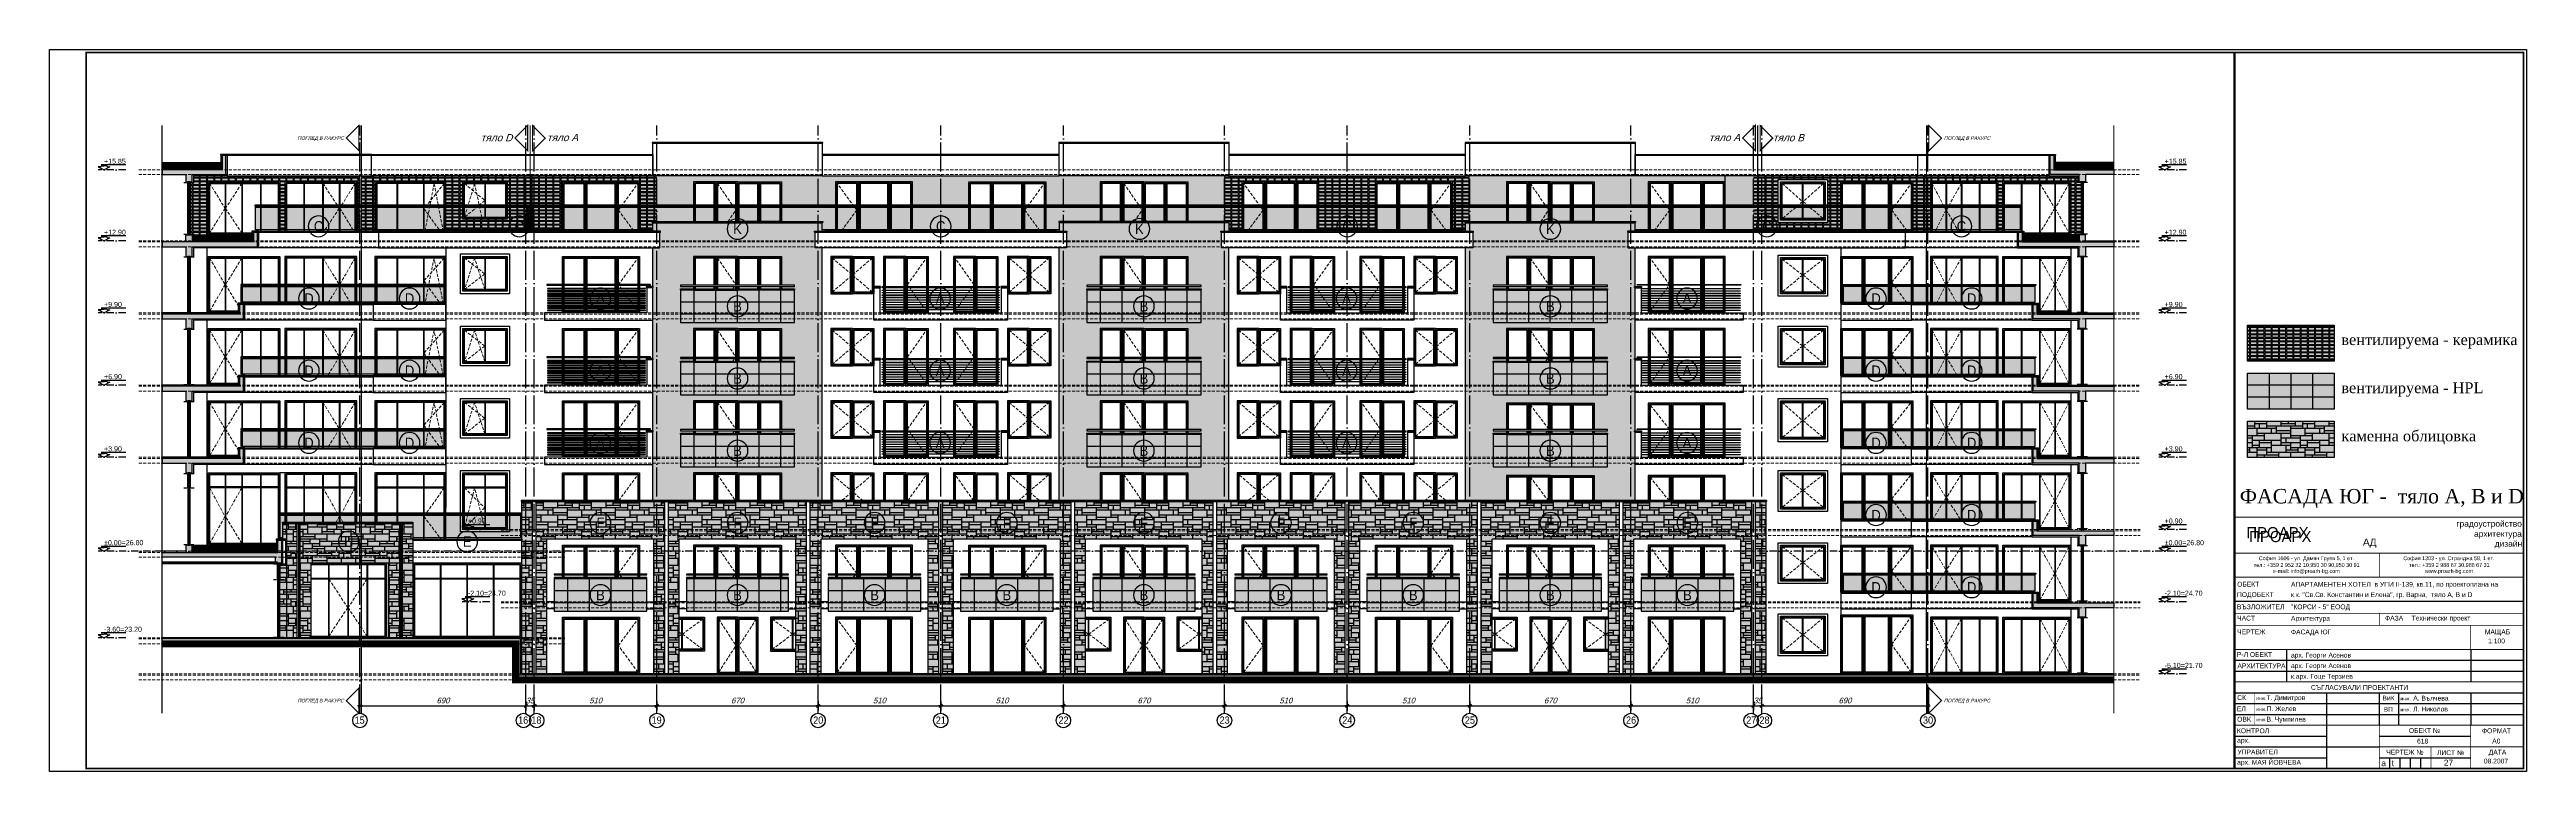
# Model space of a CAD drawing. Extents: x 9615146 to 9672346, y 4699603 to 4705703.
# Drawn here: x 9641346 to 9651646, y 4702703 to 4705703 of the extents above; entities that cross this region are included whole.
import ezdxf
from ezdxf.enums import TextEntityAlignment as Align

# ---------------------------------------------------------------- set-up
doc = ezdxf.new("R2010")
doc.units = 0
doc.header["$LTSCALE"] = 0.5
doc.header["$MEASUREMENT"] = 0
doc.header["$PDSIZE"] = -1
for name, pattern in [('ACAD_ISO04W100', [30, 24, -3, 0, -3]), ('DASHED', [0.75, 0.5, -0.25]), ('OSI1000', [5, 3, -1, 0, -1])]:
    doc.linetypes.add(name, pattern=pattern)
doc.layers.get('0').update_dxf_attribs({"color": 251, "linetype": 'CONTINUOUS'})
doc.layers.get('Defpoints').update_dxf_attribs({"color": 251, "linetype": 'CONTINUOUS'})
for name, color, linetype in [('_axis', 1, 'ACAD_ISO04W100'), ('_axis_num', 1, 'CONTINUOUS'), ('_dimension', 4, 'CONTINUOUS'), ('_dimension_evel', 4, 'CONTINUOUS'), ('_hatch', 9, 'CONTINUOUS'), ('_hatch_construction', 252, 'CONTINUOUS'), ('_table', 3, 'CONTINUOUS'), ('_text', 4, 'CONTINUOUS'), ('_text_spesif_window', 41, 'CONTINUOUS'), ('_text_table', 3, 'CONTINUOUS'), ('_view', 3, 'CONTINUOUS'), ('fasadi', 147, 'CONTINUOUS')]:
    doc.layers.add(name, color=color, linetype=linetype)
doc.layers.add('_punk', color=8, linetype='DASHED', lineweight=9)
doc.styles.add('GENERATED_STYLE_1', font='arial.ttf')
doc.styles.add('HEB1', font='', dxfattribs={"width": 0.8, "oblique": 17})
doc.styles.add('leg', font='arial.ttf')
doc.styles.add('POMESHTENIA', font='arial.ttf', dxfattribs={"width": 0.9})
doc.styles.add('PRO', font='')
doc.styles.add('WIN', font='swindos.shx', dxfattribs={"oblique": 17})
doc.styles.get('HEB1').set_extended_font_data('HebarU Cyr')
doc.styles.get('PRO').set_extended_font_data('Corrida')
doc.dimstyles.new('dim_50', dxfattribs={"dimtxt": 24, "dimasz": 1, "dimexe": 30, "dimexo": 0, "dimgap": 10, "dimtad": 1, "dimdec": 1, "dimrnd": 0.5, "dimdsep": 46, "dimtxsty": 'WIN', "dimblk1": '1', "dimblk2": '1', "dimsah": 1, "dimcen": 15, "dimdle": 10, "dimse1": 1, "dimse2": 1, "dimadec": 0, "dimazin": 0, "dimtfac": 1, "dimtdec": 1, "dimtix": 1, "dimtmove": 2, "dimatfit": 3, "dimldrblk": '1', "dimfxl": 1, "dimtolj": 1, "dimarcsym": 0})
pattern_1 = [(0, (0, 0), (0, 200), [150, -50]), (0, (0, 10), (0, 200), [-60, 60, -30, 50]), (0, (0, 20), (0, 200), [-90, 110]), (0, (0, 30), (0, 200), [90, -110]), (0, (0, 40), (0, 200), [-40, 160]), (0, (0, 50), (0, 200), [70, -50, 60, -20]), (0, (70, 60), (0, 200), [160, -40]), (0, (-10, 70), (0, 200), [110, -90]), (0, (-40, 80), (0, 200), [90, -110]), (0, (0, 90), (0, 200), [160, -40]), (0, (0, 100), (0, 200), [-80, 50, -30, 40]), (0, (100, 110), (0, 200), [120, -80]), (0, (20, 120), (0, 200), [80, -40, 30, -50]), (0, (60, 130), (0, 200), [80, -30, 50, -40]), (0, (140, 140), (0, 200), [120, -80]), (0, (60, 150), (0, 200), [80, -120]), (0, (100, 160), (0, 200), [90, -110]), (0, (100, 170), (0, 200), [-60, 140]), (0, (40, 180), (0, 200), [60, -140]), (0, (100, 190), (0, 200), [140, -60]), (90, (0, 80), (-200, 1e-14), [30, -80, 70, -20]), (90, (20, 90), (-200, 1e-14), [50, -30, 20, -100]), (90, (30, 50), (-200, 1e-14), [20, -180]), (90, (40, 30), (-200, 1e-14), [20, -120, 30, -30]), (90, (50, 70), (-200, 1e-14), [20, -180]), (90, (60, 0), (-200, 1e-14), [30, -90, 50, -30]), (90, (70, 40), (-200, 1e-14), [30, -170]), (90, (80, 90), (-200, 1e-14), [30, -10, 20, -140]), (90, (90, 10), (-200, 1e-14), [30, -170]), (90, (100, 60), (-200, 1e-14), [30, -10, 30, -20, 50, -60]), (90, (120, 60), (-200, 1e-14), [-140, 20, -20, 20]), (90, (130, 90), (-200, 1e-14), [20, -180]), (90, (140, 20), (-200, 1e-14), [20, -70, 50, -60]), (90, (150, 50), (-200, 1e-14), [10, -130, 30, -30]), (90, (160, 60), (-200, 1e-14), [50, -50, 30, -70]), (90, (170, 110), (-200, 1e-14), [30, -50, 20, -100]), (90, (180, 40), (-200, 1e-14), [20, -180]), (90, (190, 60), (-200, 1e-14), [20, -60, 30, -90])]
pattern_2 = [(45, (0, 3100), (-2.2097086912, 2.2097086912), [])]
pattern_3 = [(0, (0, 3100), (1.5625, 3.125), [0, -3.125])]
pattern_4 = [(0, (0, 2800), (1.5625, 3.125), [0, -3.125])]
pattern_5 = [(0, (0, 2500), (1.5625, 3.125), [0, -3.125])]
pattern_6 = [(180, (19291793.8068, 3100), (-1.5625, 3.125), [0, -3.125])]
pattern_7 = [(180, (19291793.8068, 2800), (-1.5625, 3.125), [0, -3.125])]
pattern_8 = [(180, (19291793.8068, 2500), (-1.5625, 3.125), [0, -3.125])]
pattern_9 = [(180, (19291793.8068, 2200), (-1.5625, 3.125), [0, -3.125])]
pattern_10 = [(180, (19291793.8068, 1900), (-1.5625, 3.125), [0, -3.125])]
pattern_11 = [(0, (3, 0), (30, 15), [27, -3]), (0, (3, 3), (30, 15), [27, -3]), (90, (3, 3), (-30, 15), [12, -3]), (90, (0, 3), (-30, 15), [12, -3])]

msp = doc.modelspace()

# ---------------------------------------------------------------- texts
at = {"layer": '_axis_num', "style": 'POMESHTENIA', "width": 0.9}
for s, p in [('15', (9642614.5, 4702916.69)), ('16', (9643294.5, 4702916.69)), ('18', (9643349.5, 4702916.69)), ('19', (9643849.5, 4702916.69)), ('20', (9644521.52, 4702916.69)), ('21', (9645031.52, 4702916.69)), ('22', (9645541.52, 4702916.69)), ('23', (9646211.52, 4702916.69)), ('24', (9646721.52, 4702916.69)), ('25', (9647231.52, 4702916.69)), ('26', (9647901.52, 4702916.69)), ('27', (9648401.52, 4702916.69)), ('28', (9648456.52, 4702916.69)), ('30', (9649136.52, 4702916.69))]:
    msp.add_text(s, height=30, rotation=0, dxfattribs=at).set_placement(p, align=Align.MIDDLE_LEFT)
at = {"layer": '_text', "color": 148, "insert": (9650453.92, 4703877.3), "char_height": 138.24, "width": 1323.9349, "attachment_point": 1, "rotation": 0, "style": 'leg'}
msp.add_mtext('{\\fGeorgia|b0|i0|c204|p18;\\H0.434x;ФАСАДА ЮГ -  тяло А, В и \\fGeorgia|b0|i0|c0|p18;D}', dxfattribs=at)
at = {"layer": '_text_table', "color": 148, "style": 'POMESHTENIA', "oblique": 17}
for s, height, rotation, p in [('тяло D', 30, 0.060456, (9643139.03, 4705322.01)), ('тяло A', 30, 359.939544, (9643414.58, 4705322.98)), ('тяло A', 30, 359.939544, (9648246.74, 4705322.98)), ('тяло B', 30, 0.060456, (9648512.63, 4705322.01)), ('ПОГЛЕД В РАКУРС', 15, 0.060456, (9642376.56, 4705327.99)), ('ПОГЛЕД В РАКУРС', 15, 359.939544, (9649223.18, 4705328.2)), ('ПОГЛЕД В РАКУРС', 15, 0.060456, (9642376.56, 4702990.17)), ('ПОГЛЕД В РАКУРС', 15, 359.939544, (9649223.18, 4702990.38))]:
    msp.add_text(s, height=height, rotation=rotation, dxfattribs=at).set_placement(p)

# ---------------------------------------------------------------- blocks, each defined once
blk = doc.blocks.new('rtyre')
at = {"layer": '_dimension_evel', "ltscale": 20}
for p, q in [((-26, 22), (-44, 22)), ((-44, 22), (0, 0)), ((-21, 38), (162, 38)), ((-21, 28), (-21, 27)), ((-21, 28), (0, 28)), ((21, 28), (0, 28)), ((44, 22), (0, 0)), ((21, 28), (21, 27)), ((26, 22), (44, 22))]:
    blk.add_line(p, q, dxfattribs=at)
for centre, major_axis, start_param, end_param in [((-26, 27), (3.46, 3.46), 3.926991, 5.497787), ((26, 27), (-3.46, 3.46), 0.785398, 2.356194)]:
    blk.add_ellipse(centre, major_axis=major_axis, ratio=1, start_param=start_param, end_param=end_param, dxfattribs=at)
at = {"layer": '_dimension_evel', "linetype": 'OSI1000', "ltscale": 20, "style": 'HEB1', "oblique": 360, "width": 0.8}
blk.add_attdef('+12.50', (0, 44), '', height=42, rotation=360, dxfattribs=at)
blk = doc.blocks.new('hgkjy68i')
for p, q in [((-1200, 695), (0, 695)), ((-1200, 450), (0, 450)), ((-986, 495), (-986, 360)), ((-220, 495), (-220, 360)), ((-220, 495), (-220, 360)), ((-1200, 405), (0, 405)), ((-1200, 315), (0, 315)), ((-820, 315), (-820, 0)), ((-600, 315), (-600, 180)), ((-600, 315), (-600, 180)), ((-520, 315), (-520, 180)), ((-220, 315), (-220, 180)), ((-220, 315), (-220, 180)), ((-1200, 270), (0, 270)), ((-1200, 225), (0, 225)), ((-1200, 135), (-890, 135)), ((-1200, 135), (-890, 135)), ((-1200, 135), (-890, 135)), ((-1200, 135), (-820, 135)), ((-600, 135), (-220, 135)), ((-1200, 90), (-600, 90)), ((-1200, 45), (-890, 45)), ((-1200, 45), (-820, 45)), ((-600, 45), (-385, 45)), ((-385, 45), (-220, 45))]:
    blk.add_line(p, q)
at = {"ltscale": 50}
for p, q in [((-557, 45), (-557, 0)), ((-514, 45), (-514, 0)), ((-471, 45), (-471, 0)), ((-428, 45), (-428, 0))]:
    blk.add_line(p, q, dxfattribs=at)
for points, const_width in [([(-1200, 0), (-1200, 1045)], 3.5), ([(-1200, 1045), (0, 1045)], 3.5), ([(0, 0), (0, 1045)], 3.5), ([(-1200, 895), (0, 895)], 3.5), ([(-600, 795), (-600, 895)], 3.5), ([(-1200, 795), (0, 795)], 3.5), ([(-1200, 795), (0, 795)], 3.5), ([(-1200, 795), (0, 795)], 1), ([(-1200, 645), (-3, 645)], 3.5), ([(-600, 595), (-600, 645)], 3.5), ([(-1200, 595), (-3, 595)], 3.5), ([(-220, 595), (-220, 545)], 3.5), ([(-220, 595), (-220, 545)], 3.5), ([(-220, 545), (-220, 495)], 3.5), ([(-220, 545), (-220, 495)], 3.5), ([(-1200, 495), (-3, 495)], 3.5), ([(-1200, 360), (0, 360)], 3.5), ([(-1120, 315), (-1120, 180)], 1), ([(-1200, 180), (0, 180)], 3.5), ([(-600, 180), (-600, 0)], 3.5), ([(-220, 180), (-220, 0)], 3.5), ([(-1200, 0), (0, 0)], 3.5), ([(-600, 90), (0, 90)], 3.5), ([(-385, 90), (-385, 0)], 3.5), ([(-220, 90), (0, 90)], 3.5)]:
    blk.add_lwpolyline(points, dxfattribs=dict(const_width=const_width))
for s, height, style, p in [('градоустройство', 25, 'GENERATED_STYLE_1', (-279, 1005)), ('ПРОАРХ', 46.5, 'PRO', (-1153, 957)), ('AД', 30, 'GENERATED_STYLE_1', (-668, 926)), ('архитектура', 25, 'GENERATED_STYLE_1', (-206, 963)), ('дизайн', 25, 'GENERATED_STYLE_1', (-120, 922)), ('тел.: +359 2 952 32 10,950 30 90,950 30 91', 16, 'GENERATED_STYLE_1', (-1122, 838)), ('София 1606 - ул. Дамян Груев 5, 1 ет.', 16, 'GENERATED_STYLE_1', (-1101, 866)), ('e-mail: info@proarh-bg.com', 16, 'GENERATED_STYLE_1', (-1042, 813)), ('София 1303 - ул. Странджа 58, 1 ет.', 16, 'GENERATED_STYLE_1', (-500, 866)), ('тел.: +359 2 988 67 30,988 67 31', 16, 'GENERATED_STYLE_1', (-476, 838)), ('www.proarh-bg.com', 16, 'GENERATED_STYLE_1', (-410, 813)), ('ПОДОБЕКТ', 20, 'GENERATED_STYLE_1', (-1192, 713)), ('ВЪЗЛОЖИТЕЛ', 20, 'GENERATED_STYLE_1', (-1192, 662)), ('ЧАСТ ', 20, 'GENERATED_STYLE_1', (-1191, 615)), ('ФАЗА', 20, 'GENERATED_STYLE_1', (-576, 615)), ('ЧЕРТЕЖ', 20, 'GENERATED_STYLE_1', (-1191, 558)), ('МАЩАБ', 20, 'GENERATED_STYLE_1', (-161, 558)), ('АРХИТЕКТУРА', 20, 'GENERATED_STYLE_1', (-1190, 417)), ('Р-Л ОБЕКТ', 20, 'GENERATED_STYLE_1', (-1192, 464)), ('СЪГЛАСУВАЛИ ПРОЕКТАНТИ', 20, 'GENERATED_STYLE_1', (-884, 327)), ('инж. ', 15, 'GENERATED_STYLE_1', (-1112, 285)), ('инж.', 15, 'GENERATED_STYLE_1', (-1112, 239)), ('инж. ', 15, 'GENERATED_STYLE_1', (-1112, 196)), ('инж. ', 15, 'GENERATED_STYLE_1', (-512, 283)), ('инж. ', 15, 'GENERATED_STYLE_1', (-512, 238))]:
    blk.add_text(s, height=height, dxfattribs=dict(style=style)).set_placement(p)
at = {"color": 251, "style": 'PRO'}
blk.add_text('ПРОАРХ', height=46.5, dxfattribs=at).set_placement((-1141, 941))
at = {"ltscale": 50, "style": 'GENERATED_STYLE_1'}
for s, p in [('ОБЕКТ', (-1191, 756)), ('СК', (-1191, 285)), ('ОВK', (-1191, 195)), ('ЕЛ', (-1192, 238)), ('ВиК', (-587, 283)), ('ВП', (-582, 236)), ('арх.', (-1191, 107)), ('КОНТРОЛ', (-1192, 147)), ('ОБЕКТ №', (-477, 148)), ('ФОРМАТ', (-173, 147)), ('арх. МАЯ ЙОВЧЕВА', (-1191, 16)), ('УПРАВИТЕЛ', (-1190, 59)), ('ЧЕРТЕЖ №', (-571, 58)), ('ЛИСТ №', (-360, 56)), ('ДАТА', (-145, 58))]:
    blk.add_text(s, height=20, dxfattribs=at).set_placement(p)
for tag, p, height in [('OBEKT', (-967, 756), 20), ('PODOBEKT', (-967, 713), 20), ('VUZLOGITEL', (-967, 662), 20), ('CHAST', (-967, 614), 20), ('FAZA', (-465, 615), 20), ('CHERTEG', (-967, 558), 20), ('MASHTAB', (-158, 520), 20), ('ARCH', (-967, 417), 20), ('RUKOVODITEL_OBEKT', (-967, 461), 20), ('ARCH', (-967, 373), 20), ('OVK', (-1069, 195), 20), ('CK', (-1069, 285), 20), ('EL', (-1069, 239), 20), ('VIK', (-459, 283), 20), ('VP', (-459, 237), 20), ('KONTROL', (-1140, 106), 20), ('OBEKT', (-457, 104), 20), ('FORMAT', (-158, 104), 20), ('A', (-591, 10), 25), ('B', (-548, 10), 25), ('C', (-505, 10), 25), ('D', (-462, 10), 25), ('E', (-419, 10), 25), ('00000', (-351, 12), 25), ('DATA', (-151, 21), 20)]:
    blk.add_attdef(tag, p, '', height=height, dxfattribs=at)
blk = doc.blocks.new('1')
for p, q in [((-10, 0), (10, 0)), ((-7, -7), (7, 7)), ((0, 20), (0, -20))]:
    blk.add_line(p, q)
blk = doc.blocks.new('*D72')
at = {"layer": '_dimension', "color": 0, "lineweight": -2, "ltscale": 30, "transparency": 16777216}
blk.add_line((9642638, 4702976), (9643326, 4702976), dxfattribs=at)
at = {"layer": 'Defpoints', "color": 0, "ltscale": 30, "transparency": 16777216}
for p in [(9642637, 4702945), (9643327, 4702976), (9643327, 4702945)]:
    blk.add_point(p, dxfattribs=at)
at = {"layer": '_dimension', "color": 0, "lineweight": -2, "ltscale": 30, "transparency": 16777216, "rotation": 180}
blk.add_blockref('1', (9642637, 4702976), dxfattribs=at)
at = {"layer": '_dimension', "color": 0, "lineweight": -2, "ltscale": 30, "transparency": 16777216}
blk.add_blockref('1', (9643327, 4702976), dxfattribs=at)
at = {"layer": '_dimension', "color": 0, "ltscale": 30, "transparency": 16777216, "insert": (9642982, 4702998), "char_height": 24, "attachment_point": 5, "style": 'WIN'}
blk.add_mtext('\\A1;690', dxfattribs=at)
blk = doc.blocks.new('*D73')
at = {"layer": '_dimension', "color": 0, "lineweight": -2, "ltscale": 30, "transparency": 16777216}
for p, q in [((9643326, 4702976), (9643325, 4702976)), ((9643327, 4702976), (9643362, 4702976)), ((9643363, 4702976), (9643364, 4702976))]:
    blk.add_line(p, q, dxfattribs=at)
at = {"layer": 'Defpoints', "color": 0, "ltscale": 30, "transparency": 16777216}
for p in [(9643327, 4702945), (9643362, 4702976), (9643362, 4702976)]:
    blk.add_point(p, dxfattribs=at)
at = {"layer": '_dimension', "color": 0, "lineweight": -2, "ltscale": 30, "transparency": 16777216}
blk.add_blockref('1', (9643327, 4702976), dxfattribs=at)
at = {"layer": '_dimension', "color": 0, "lineweight": -2, "ltscale": 30, "transparency": 16777216, "rotation": 180}
blk.add_blockref('1', (9643362, 4702976), dxfattribs=at)
at = {"layer": '_dimension', "color": 0, "ltscale": 30, "transparency": 16777216, "insert": (9643344, 4702998), "char_height": 24, "attachment_point": 5, "style": 'WIN'}
blk.add_mtext('\\A1;35', dxfattribs=at)
blk = doc.blocks.new('*D74')
at = {"layer": '_dimension', "color": 0, "lineweight": -2, "ltscale": 30, "transparency": 16777216}
blk.add_line((9643363, 4702976), (9643871, 4702976), dxfattribs=at)
at = {"layer": 'Defpoints', "color": 0, "ltscale": 30, "transparency": 16777216}
for p in [(9643362, 4702976), (9643872, 4702976), (9643872, 4702976)]:
    blk.add_point(p, dxfattribs=at)
at = {"layer": '_dimension', "color": 0, "lineweight": -2, "ltscale": 30, "transparency": 16777216, "rotation": 180}
blk.add_blockref('1', (9643362, 4702976), dxfattribs=at)
at = {"layer": '_dimension', "color": 0, "lineweight": -2, "ltscale": 30, "transparency": 16777216}
blk.add_blockref('1', (9643872, 4702976), dxfattribs=at)
at = {"layer": '_dimension', "color": 0, "ltscale": 30, "transparency": 16777216, "insert": (9643617, 4702998), "char_height": 24, "attachment_point": 5, "style": 'WIN'}
blk.add_mtext('\\A1;510', dxfattribs=at)
blk = doc.blocks.new('*D75')
at = {"layer": '_dimension', "color": 0, "lineweight": -2, "ltscale": 30, "transparency": 16777216}
blk.add_line((9643873, 4702976), (9644541, 4702976), dxfattribs=at)
at = {"layer": 'Defpoints', "color": 0, "ltscale": 30, "transparency": 16777216}
for p in [(9643872, 4702976), (9644542, 4702976), (9644542, 4702976)]:
    blk.add_point(p, dxfattribs=at)
at = {"layer": '_dimension', "color": 0, "lineweight": -2, "ltscale": 30, "transparency": 16777216, "rotation": 180}
blk.add_blockref('1', (9643872, 4702976), dxfattribs=at)
at = {"layer": '_dimension', "color": 0, "lineweight": -2, "ltscale": 30, "transparency": 16777216}
blk.add_blockref('1', (9644542, 4702976), dxfattribs=at)
at = {"layer": '_dimension', "color": 0, "ltscale": 30, "transparency": 16777216, "insert": (9644207, 4702998), "char_height": 24, "attachment_point": 5, "style": 'WIN'}
blk.add_mtext('\\A1;670', dxfattribs=at)
blk = doc.blocks.new('*D76')
at = {"layer": '_dimension', "color": 0, "lineweight": -2, "ltscale": 30, "transparency": 16777216}
blk.add_line((9644543, 4702976), (9645051, 4702976), dxfattribs=at)
at = {"layer": 'Defpoints', "color": 0, "ltscale": 30, "transparency": 16777216}
for p in [(9644542, 4702976), (9645052, 4702976), (9645052, 4702976)]:
    blk.add_point(p, dxfattribs=at)
at = {"layer": '_dimension', "color": 0, "lineweight": -2, "ltscale": 30, "transparency": 16777216, "rotation": 180}
blk.add_blockref('1', (9644542, 4702976), dxfattribs=at)
at = {"layer": '_dimension', "color": 0, "lineweight": -2, "ltscale": 30, "transparency": 16777216}
blk.add_blockref('1', (9645052, 4702976), dxfattribs=at)
at = {"layer": '_dimension', "color": 0, "ltscale": 30, "transparency": 16777216, "insert": (9644797, 4702998), "char_height": 24, "attachment_point": 5, "style": 'WIN'}
blk.add_mtext('\\A1;510', dxfattribs=at)
blk = doc.blocks.new('*D77')
at = {"layer": '_dimension', "color": 0, "lineweight": -2, "ltscale": 30, "transparency": 16777216}
blk.add_line((9645053, 4702976), (9645561, 4702976), dxfattribs=at)
at = {"layer": 'Defpoints', "color": 0, "ltscale": 30, "transparency": 16777216}
for p in [(9645052, 4702976), (9645562, 4702976), (9645562, 4702976)]:
    blk.add_point(p, dxfattribs=at)
at = {"layer": '_dimension', "color": 0, "lineweight": -2, "ltscale": 30, "transparency": 16777216, "rotation": 180}
blk.add_blockref('1', (9645052, 4702976), dxfattribs=at)
at = {"layer": '_dimension', "color": 0, "lineweight": -2, "ltscale": 30, "transparency": 16777216}
blk.add_blockref('1', (9645562, 4702976), dxfattribs=at)
at = {"layer": '_dimension', "color": 0, "ltscale": 30, "transparency": 16777216, "insert": (9645307, 4702998), "char_height": 24, "attachment_point": 5, "style": 'WIN'}
blk.add_mtext('\\A1;510', dxfattribs=at)
blk = doc.blocks.new('*D78')
at = {"layer": '_dimension', "color": 0, "lineweight": -2, "ltscale": 30, "transparency": 16777216}
blk.add_line((9645563, 4702976), (9646231, 4702976), dxfattribs=at)
at = {"layer": 'Defpoints', "color": 0, "ltscale": 30, "transparency": 16777216}
for p in [(9645562, 4702976), (9646232, 4702976), (9646232, 4702976)]:
    blk.add_point(p, dxfattribs=at)
at = {"layer": '_dimension', "color": 0, "lineweight": -2, "ltscale": 30, "transparency": 16777216, "rotation": 180}
blk.add_blockref('1', (9645562, 4702976), dxfattribs=at)
at = {"layer": '_dimension', "color": 0, "lineweight": -2, "ltscale": 30, "transparency": 16777216}
blk.add_blockref('1', (9646232, 4702976), dxfattribs=at)
at = {"layer": '_dimension', "color": 0, "ltscale": 30, "transparency": 16777216, "insert": (9645897, 4702998), "char_height": 24, "attachment_point": 5, "style": 'WIN'}
blk.add_mtext('\\A1;670', dxfattribs=at)
blk = doc.blocks.new('*D79')
at = {"layer": '_dimension', "color": 0, "lineweight": -2, "ltscale": 30, "transparency": 16777216}
blk.add_line((9646233, 4702976), (9646741, 4702976), dxfattribs=at)
at = {"layer": 'Defpoints', "color": 0, "ltscale": 30, "transparency": 16777216}
for p in [(9646232, 4702976), (9646742, 4702976), (9646742, 4702976)]:
    blk.add_point(p, dxfattribs=at)
at = {"layer": '_dimension', "color": 0, "lineweight": -2, "ltscale": 30, "transparency": 16777216, "rotation": 180}
blk.add_blockref('1', (9646232, 4702976), dxfattribs=at)
at = {"layer": '_dimension', "color": 0, "lineweight": -2, "ltscale": 30, "transparency": 16777216}
blk.add_blockref('1', (9646742, 4702976), dxfattribs=at)
at = {"layer": '_dimension', "color": 0, "ltscale": 30, "transparency": 16777216, "insert": (9646487, 4702998), "char_height": 24, "attachment_point": 5, "style": 'WIN'}
blk.add_mtext('\\A1;510', dxfattribs=at)
blk = doc.blocks.new('*D80')
at = {"layer": '_dimension', "color": 0, "lineweight": -2, "ltscale": 30, "transparency": 16777216}
blk.add_line((9646743, 4702976), (9647251, 4702976), dxfattribs=at)
at = {"layer": 'Defpoints', "color": 0, "ltscale": 30, "transparency": 16777216}
for p in [(9646742, 4702976), (9647252, 4702976), (9647252, 4702976)]:
    blk.add_point(p, dxfattribs=at)
at = {"layer": '_dimension', "color": 0, "lineweight": -2, "ltscale": 30, "transparency": 16777216, "rotation": 180}
blk.add_blockref('1', (9646742, 4702976), dxfattribs=at)
at = {"layer": '_dimension', "color": 0, "lineweight": -2, "ltscale": 30, "transparency": 16777216}
blk.add_blockref('1', (9647252, 4702976), dxfattribs=at)
at = {"layer": '_dimension', "color": 0, "ltscale": 30, "transparency": 16777216, "insert": (9646997, 4702998), "char_height": 24, "attachment_point": 5, "style": 'WIN'}
blk.add_mtext('\\A1;510', dxfattribs=at)
blk = doc.blocks.new('*D81')
at = {"layer": '_dimension', "color": 0, "lineweight": -2, "ltscale": 30, "transparency": 16777216}
blk.add_line((9647253, 4702976), (9647921, 4702976), dxfattribs=at)
at = {"layer": 'Defpoints', "color": 0, "ltscale": 30, "transparency": 16777216}
for p in [(9647252, 4702976), (9647922, 4702976), (9647922, 4702976)]:
    blk.add_point(p, dxfattribs=at)
at = {"layer": '_dimension', "color": 0, "lineweight": -2, "ltscale": 30, "transparency": 16777216, "rotation": 180}
blk.add_blockref('1', (9647252, 4702976), dxfattribs=at)
at = {"layer": '_dimension', "color": 0, "lineweight": -2, "ltscale": 30, "transparency": 16777216}
blk.add_blockref('1', (9647922, 4702976), dxfattribs=at)
at = {"layer": '_dimension', "color": 0, "ltscale": 30, "transparency": 16777216, "insert": (9647587, 4702998), "char_height": 24, "attachment_point": 5, "style": 'WIN'}
blk.add_mtext('\\A1;670', dxfattribs=at)
blk = doc.blocks.new('*D82')
at = {"layer": '_dimension', "color": 0, "lineweight": -2, "ltscale": 30, "transparency": 16777216}
blk.add_line((9647923, 4702976), (9648431, 4702976), dxfattribs=at)
at = {"layer": 'Defpoints', "color": 0, "ltscale": 30, "transparency": 16777216}
for p in [(9647922, 4702976), (9648432, 4702976), (9648432, 4702976)]:
    blk.add_point(p, dxfattribs=at)
at = {"layer": '_dimension', "color": 0, "lineweight": -2, "ltscale": 30, "transparency": 16777216, "rotation": 180}
blk.add_blockref('1', (9647922, 4702976), dxfattribs=at)
at = {"layer": '_dimension', "color": 0, "lineweight": -2, "ltscale": 30, "transparency": 16777216}
blk.add_blockref('1', (9648432, 4702976), dxfattribs=at)
at = {"layer": '_dimension', "color": 0, "ltscale": 30, "transparency": 16777216, "insert": (9648177, 4702998), "char_height": 24, "attachment_point": 5, "style": 'WIN'}
blk.add_mtext('\\A1;510', dxfattribs=at)
blk = doc.blocks.new('*D83')
at = {"layer": '_dimension', "color": 0, "lineweight": -2, "ltscale": 30, "transparency": 16777216}
for p, q in [((9648431, 4702976), (9648430, 4702976)), ((9648432, 4702976), (9648467, 4702976)), ((9648468, 4702976), (9648469, 4702976))]:
    blk.add_line(p, q, dxfattribs=at)
at = {"layer": 'Defpoints', "color": 0, "ltscale": 30, "transparency": 16777216}
for p in [(9648432, 4702976), (9648467, 4702976), (9648467, 4702976)]:
    blk.add_point(p, dxfattribs=at)
at = {"layer": '_dimension', "color": 0, "lineweight": -2, "ltscale": 30, "transparency": 16777216}
blk.add_blockref('1', (9648432, 4702976), dxfattribs=at)
at = {"layer": '_dimension', "color": 0, "lineweight": -2, "ltscale": 30, "transparency": 16777216, "rotation": 180}
blk.add_blockref('1', (9648467, 4702976), dxfattribs=at)
at = {"layer": '_dimension', "color": 0, "ltscale": 30, "transparency": 16777216, "insert": (9648449, 4702998), "char_height": 24, "attachment_point": 5, "style": 'WIN'}
blk.add_mtext('\\A1;35', dxfattribs=at)
blk = doc.blocks.new('*D84')
at = {"layer": '_dimension', "color": 0, "lineweight": -2, "ltscale": 30, "transparency": 16777216}
blk.add_line((9648468, 4702976), (9649156, 4702976), dxfattribs=at)
at = {"layer": 'Defpoints', "color": 0, "ltscale": 30, "transparency": 16777216}
for p in [(9648467, 4702976), (9649157, 4702976), (9649157, 4702976)]:
    blk.add_point(p, dxfattribs=at)
at = {"layer": '_dimension', "color": 0, "lineweight": -2, "ltscale": 30, "transparency": 16777216, "rotation": 180}
blk.add_blockref('1', (9648467, 4702976), dxfattribs=at)
at = {"layer": '_dimension', "color": 0, "lineweight": -2, "ltscale": 30, "transparency": 16777216}
blk.add_blockref('1', (9649157, 4702976), dxfattribs=at)
at = {"layer": '_dimension', "color": 0, "ltscale": 30, "transparency": 16777216, "insert": (9648812, 4702998), "char_height": 24, "attachment_point": 5, "style": 'WIN'}
blk.add_mtext('\\A1;690', dxfattribs=at)
blk = doc.blocks.new('BFGDB')
at = {"layer": '_hatch', "ltscale": 30, "true_color": 0xb97b1d}
h = blk.add_hatch(color=32, dxfattribs=at)
h.dxf.hatch_style = 1
h.paths.add_polyline_path([(411, 648), (411, 798), (51, 798), (51, 648)])
at = {"layer": '_hatch', "ltscale": 30, "true_color": 0x755724}
h = blk.add_hatch(color=27, dxfattribs=at)
h.dxf.hatch_style = 1
h.paths.add_polyline_path([(141, 598), (51, 598), (51, 548), (141, 548)])
h.paths.add_polyline_path([(141, 548), (231, 548), (231, 598), (141, 598)])
h.paths.add_polyline_path([(321, 548), (321, 598), (231, 598), (231, 548)])
h.paths.add_polyline_path([(411, 548), (411, 598), (321, 598), (321, 548)])
h.paths.add_polyline_path([(321, 498), (411, 498), (411, 548), (321, 548)])
h.paths.add_polyline_path([(231, 548), (231, 498), (321, 498), (321, 548)])
h.paths.add_polyline_path([(141, 548), (141, 498), (231, 498), (231, 548)])
h.paths.add_polyline_path([(141, 548), (51, 548), (51, 498), (141, 498)])
h.paths.add_polyline_path([(51, 498), (51, 448), (141, 448), (141, 498)])
h.paths.add_polyline_path([(141, 498), (141, 448), (231, 448), (231, 498)])
h.paths.add_polyline_path([(231, 498), (231, 448), (321, 448), (321, 498)])
h.paths.add_polyline_path([(321, 498), (321, 448), (411, 448), (411, 498)])
at = {"layer": '_hatch', "ltscale": 30, "true_color": 0xb4b09d}
h = blk.add_hatch(color=253, dxfattribs=at)
h.dxf.hatch_style = 1
h.paths.add_polyline_path([(51, 398), (51, 248), (411, 248), (411, 398)])
at = {"layer": '_hatch_construction', "ltscale": 40}
h = blk.add_hatch(dxfattribs=at)
h.set_pattern_fill('EGGCRATE', color=251, scale=30, style=0, pattern_type=2)
h.set_pattern_definition([(0, (-9638031.03, -4700660.38), (30, 15), [27, -3]), (0, (-9638031.03, -4700657.38), (30, 15), [27, -3]), (90, (-9638031.03, -4700657.38), (-30, 15), [12, -3]), (90, (-9638034.03, -4700657.38), (-30, 15), [12, -3])])
h.paths.add_polyline_path([(141, 798), (51, 798), (51, 748), (141, 748)])
h.paths.add_polyline_path([(141, 748), (231, 748), (231, 798), (141, 798)])
h.paths.add_polyline_path([(321, 748), (321, 798), (231, 798), (231, 748)])
h.paths.add_polyline_path([(411, 748), (411, 798), (321, 798), (321, 748)])
h.paths.add_polyline_path([(321, 698), (411, 698), (411, 748), (321, 748)])
h.paths.add_polyline_path([(231, 748), (231, 698), (321, 698), (321, 748)])
h.paths.add_polyline_path([(141, 748), (141, 698), (231, 698), (231, 748)])
h.paths.add_polyline_path([(141, 748), (51, 748), (51, 698), (141, 698)])
h.paths.add_polyline_path([(51, 698), (51, 648), (141, 648), (141, 698)])
h.paths.add_polyline_path([(141, 698), (141, 648), (231, 648), (231, 698)])
h.paths.add_polyline_path([(231, 698), (231, 648), (321, 648), (321, 698)])
h.paths.add_polyline_path([(321, 698), (321, 648), (411, 648), (411, 698)])
h = blk.add_hatch(dxfattribs=at)
h.set_pattern_fill('CUTSTONE', color=251, scale=200, style=0, pattern_type=2)
h.set_pattern_definition([(0, (-9638034.03, -4700660.38), (0, 200), [150, -50]), (0, (-9638034.03, -4700650.38), (0, 200), [-60, 60, -30, 50]), (0, (-9638034.03, -4700640.38), (0, 200), [-90, 110]), (0, (-9638034.03, -4700630.38), (0, 200), [90, -110]), (0, (-9638034.03, -4700620.38), (0, 200), [-40, 160]), (0, (-9638034.03, -4700610.38), (0, 200), [70, -50, 60, -20]), (0, (-9637964.03, -4700600.38), (0, 200), [160, -40]), (0, (-9638044.03, -4700590.38), (0, 200), [110, -90]), (0, (-9638074.03, -4700580.38), (0, 200), [90, -110]), (0, (-9638034.03, -4700570.38), (0, 200), [160, -40]), (0, (-9638034.03, -4700560.38), (0, 200), [-80, 50, -30, 40]), (0, (-9637934.03, -4700550.38), (0, 200), [120, -80]), (0, (-9638014.03, -4700540.38), (0, 200), [80, -40, 30, -50]), (0, (-9637974.03, -4700530.38), (0, 200), [80, -30, 50, -40]), (0, (-9637894.03, -4700520.38), (0, 200), [120, -80]), (0, (-9637974.03, -4700510.38), (0, 200), [80, -120]), (0, (-9637934.03, -4700500.38), (0, 200), [90, -110]), (0, (-9637934.03, -4700490.38), (0, 200), [-60, 140]), (0, (-9637994.03, -4700480.38), (0, 200), [60, -140]), (0, (-9637934.03, -4700470.38), (0, 200), [140, -60]), (90, (-9638034.03, -4700580.38), (-200, 1e-14), [30, -80, 70, -20]), (90, (-9638014.03, -4700570.38), (-200, 1e-14), [50, -30, 20, -100]), (90, (-9638004.03, -4700610.38), (-200, 1e-14), [20, -180]), (90, (-9637994.03, -4700630.38), (-200, 1e-14), [20, -120, 30, -30]), (90, (-9637984.03, -4700590.38), (-200, 1e-14), [20, -180]), (90, (-9637974.03, -4700660.38), (-200, 1e-14), [30, -90, 50, -30]), (90, (-9637964.03, -4700620.38), (-200, 1e-14), [30, -170]), (90, (-9637954.03, -4700570.38), (-200, 1e-14), [30, -10, 20, -140]), (90, (-9637944.03, -4700650.38), (-200, 1e-14), [30, -170]), (90, (-9637934.03, -4700600.38), (-200, 1e-14), [30, -10, 30, -20, 50, -60]), (90, (-9637914.03, -4700600.38), (-200, 1e-14), [-140, 20, -20, 20]), (90, (-9637904.03, -4700570.38), (-200, 1e-14), [20, -180]), (90, (-9637894.03, -4700640.38), (-200, 1e-14), [20, -70, 50, -60]), (90, (-9637884.03, -4700610.38), (-200, 1e-14), [10, -130, 30, -30]), (90, (-9637874.03, -4700600.38), (-200, 1e-14), [50, -50, 30, -70]), (90, (-9637864.03, -4700550.38), (-200, 1e-14), [30, -50, 20, -100]), (90, (-9637854.03, -4700620.38), (-200, 1e-14), [20, -180]), (90, (-9637844.03, -4700600.38), (-200, 1e-14), [20, -60, 30, -90])])
h.paths.add_polyline_path([(141, 398), (51, 398), (51, 348), (141, 348)])
h.paths.add_polyline_path([(141, 348), (231, 348), (231, 398), (141, 398)])
h.paths.add_polyline_path([(321, 348), (321, 398), (231, 398), (231, 348)])
h.paths.add_polyline_path([(411, 348), (411, 398), (321, 398), (321, 348)])
h.paths.add_polyline_path([(321, 298), (411, 298), (411, 348), (321, 348)])
h.paths.add_polyline_path([(231, 348), (231, 298), (321, 298), (321, 348)])
h.paths.add_polyline_path([(141, 348), (141, 298), (231, 298), (231, 348)])
h.paths.add_polyline_path([(141, 348), (51, 348), (51, 298), (141, 298)])
h.paths.add_polyline_path([(51, 298), (51, 248), (141, 248), (141, 298)])
h.paths.add_polyline_path([(141, 298), (141, 248), (231, 248), (231, 298)])
h.paths.add_polyline_path([(231, 298), (231, 248), (321, 248), (321, 298)])
h.paths.add_polyline_path([(321, 298), (321, 248), (411, 248), (411, 298)])
at = {"layer": '_hatch_construction', "color": 251, "ltscale": 40}
for p, q in [((411, 548, 0), (51, 548)), ((141, 598), (141, 448)), ((231, 598), (231, 448)), ((321, 598), (321, 448)), ((411, 498), (51, 498))]:
    blk.add_line(p, q, dxfattribs=at)
at = {"layer": 'fasadi'}
for points in [[(411, 648), (51, 648), (51, 798), (411, 798)], [(411, 448), (51, 448), (51, 598), (411, 598)], [(411, 248), (51, 248), (51, 398), (411, 398)]]:
    blk.add_lwpolyline(points, close=True, dxfattribs=at)
at = {"layer": '_text', "color": 148, "char_height": 45, "width": 1323.93, "attachment_point": 1, "rotation": 0, "style": 'leg'}
for s, insert in [('{\\fGeorgia|b0|i0|c204|p18;вентилируема - керамика }', (441, 760)), ('{\\fGeorgia|b0|i0|c204|p18;вентилируема - \\fGeorgia|b0|i0|c0|p18;HPL}', (441, 560)), ('{\\fGeorgia|b0|i0|c204|p18;каменна облицовка}', (441, 360))]:
    blk.add_mtext(s, dxfattribs=dict(at, insert=insert))
blk = doc.blocks.new('fghfdg')
at = {"layer": '_text_spesif_window'}
blk.add_circle((0, 0), 18, dxfattribs=at)
at = {"layer": '_text_spesif_window', "style": 'HEB1', "text_generation_flag": 6, "width": 0.8}
blk.add_attdef('A', text='', height=18, rotation=180, dxfattribs=at).set_placement((0, -9.2), align=Align.CENTER)

# ---------------------------------------------------------------- dimensions: what is measured, and where the dimension line sits
at = {"layer": '_dimension', "ltscale": 30}
for base, p1, p2, picture, middle in [((9643326.9, 4702976.45), (9642636.9, 4702945.26), (9643326.9, 4702945.26), '*D72', (9642981.9, 4702998.45)), ((9643361.9, 4702976.45), (9643326.9, 4702945.26), (9643361.9, 4702976.45), '*D73', (9643344.4, 4702998.45)), ((9643871.9, 4702976.45), (9643361.9, 4702976.45), (9643871.9, 4702976.45), '*D74', (9643616.9, 4702998.45)), ((9644541.9, 4702976.45), (9643871.9, 4702976.45), (9644541.9, 4702976.45), '*D75', (9644206.9, 4702998.45)), ((9645051.9, 4702976.45), (9644541.9, 4702976.45), (9645051.9, 4702976.45), '*D76', (9644796.9, 4702998.45)), ((9645561.9, 4702976.45), (9645051.9, 4702976.45), (9645561.9, 4702976.45), '*D77', (9645306.9, 4702998.45)), ((9646231.9, 4702976.45), (9645561.9, 4702976.45), (9646231.9, 4702976.45), '*D78', (9645896.9, 4702998.45)), ((9646741.9, 4702976.45), (9646231.9, 4702976.45), (9646741.9, 4702976.45), '*D79', (9646486.9, 4702998.45)), ((9647251.9, 4702976.45), (9646741.9, 4702976.45), (9647251.9, 4702976.45), '*D80', (9646996.9, 4702998.45)), ((9647921.9, 4702976.45), (9647251.9, 4702976.45), (9647921.9, 4702976.45), '*D81', (9647586.9, 4702998.45)), ((9648431.9, 4702976.45), (9647921.9, 4702976.45), (9648431.9, 4702976.45), '*D82', (9648176.9, 4702998.45)), ((9648466.9, 4702976.45), (9648431.9, 4702976.45), (9648466.9, 4702976.45), '*D83', (9648449.4, 4702998.45)), ((9649156.9, 4702976.45), (9648466.9, 4702976.45), (9649156.9, 4702976.45), '*D84', (9648811.9, 4702998.45))]:
    dim = msp.add_linear_dim(base=base, p1=p1, p2=p2, dimstyle='dim_50', dxfattribs=at)
    dim.commit()
    dim.dimension.update_dxf_attribs({"geometry": picture, "text_midpoint": middle})

# ---------------------------------------------------------------- hatches: boundary and pattern name
at = {"layer": '_hatch', "ltscale": 30, "true_color": 0xb97b1d}
h = msp.add_hatch(color=32, dxfattribs=at)
h.dxf.hatch_style = 1
h.paths.add_polyline_path([(9642304.09, 4705153.84), (9642304.09, 4705056.84), (9642324.57, 4705056.84), (9642324.57, 4705153.84), (9642623.56, 4705153.84), (9642623.56, 4705056.84), (9642636.9, 4705056.84), (9642636.9, 4705178.84), (9642084.94, 4705178.84), (9642000.58, 4705178.84), (9642000.58, 4704933.84), (9642005.1, 4704933.84), (9642005.1, 4705153.84)])
h.paths.add_polyline_path([(9642000.58, 4705178.84), (9641944.32, 4705178.84), (9641944.32, 4705151.34), (9641930.87, 4705151.34), (9641930.87, 4705148.84), (9641930.87, 4704938.84), (9641930.87, 4704933.84), (9641939, 4704933.84), (9642000.58, 4704933.84)])
h.paths.add_polyline_path([(9642636.9, 4705048.84), (9642623.56, 4705048.84), (9642623.56, 4704953.84), (9642636.9, 4704953.84)], flags=17)
h.paths.add_polyline_path([(9642636.9, 4705048.84), (9642636.9, 4705052.84), (9642623.56, 4705052.84), (9642623.56, 4705048.84)], flags=17)
h.paths.add_polyline_path([(9642623.56, 4704953.84), (9642623.56, 4704948.84), (9642636.9, 4704948.84), (9642636.9, 4704953.84)], flags=17)
h.paths.add_polyline_path([(9642324.57, 4705048.84), (9642324.57, 4705052.84), (9642304.09, 4705052.84), (9642304.09, 4705048.84)], flags=17)
h.paths.add_polyline_path([(9642304.09, 4705048.84), (9642304.09, 4704953.84), (9642324.57, 4704953.84), (9642324.57, 4705048.84)], flags=17)
h.paths.add_polyline_path([(9642304.09, 4704953.84), (9642304.09, 4704948.84), (9642324.57, 4704948.84), (9642324.57, 4704953.84)], flags=17)
h = msp.add_hatch(color=32, dxfattribs=at)
h.dxf.hatch_style = 1
h.paths.add_polyline_path([(9643326.9, 4705178.84), (9642684.24, 4705178.84), (9642642.42, 4705178.84), (9642642.42, 4705056.84), (9642699.4, 4705056.84), (9642699.4, 4705153.84), (9642994.4, 4705153.84), (9642994.4, 4705056.84), (9643064.4, 4705056.84), (9643064.4, 4705153.84), (9643249.4, 4705153.84), (9643249.4, 4705056.84), (9643326.9, 4705056.84)])
h.paths.add_polyline_path([(9643326.9, 4705048.84), (9643249.4, 4705048.84), (9643249.4, 4704998.84), (9643064.4, 4704998.84), (9643064.4, 4705048.84), (9642994.4, 4705048.84), (9642994.4, 4704953.84), (9643326.9, 4704953.84)])
h.paths.add_polyline_path([(9643249.4, 4705052.84), (9643249.4, 4705048.84), (9643326.9, 4705048.84), (9643326.9, 4705052.84)])
h.paths.add_polyline_path([(9643064.4, 4705048.84), (9643064.4, 4705052.84), (9642994.4, 4705052.84), (9642994.4, 4705048.84)])
h.paths.add_polyline_path([(9643326.9, 4704948.84), (9643326.9, 4704953.84), (9642994.4, 4704953.84), (9642994.4, 4704948.84)])
h.paths.add_polyline_path([(9642642.42, 4704953.84), (9642642.42, 4704948.84), (9642699.4, 4704948.84), (9642699.4, 4704953.84)])
h.paths.add_polyline_path([(9642699.4, 4704953.84), (9642699.4, 4705048.84), (9642642.42, 4705048.84), (9642642.42, 4704953.84)])
h.paths.add_polyline_path([(9642699.4, 4705048.84), (9642699.4, 4705052.84), (9642642.42, 4705052.84), (9642642.42, 4705048.84)])
h = msp.add_hatch(color=32, dxfattribs=at)
h.dxf.hatch_style = 1
h.paths.add_polyline_path([(9643361.9, 4705178.84), (9643326.9, 4705178.84), (9643326.9, 4705056.84), (9643361.9, 4705056.84)])
h.paths.add_polyline_path([(9643361.9, 4705056.84), (9643479.4, 4705056.84), (9643479.4, 4705153.84), (9643574.4, 4705153.84), (9643704.4, 4705153.84), (9643799.4, 4705153.84), (9643799.4, 4705056.84), (9643871.9, 4705056.84), (9643871.9, 4705178.84), (9643854.4, 4705178.84), (9643361.9, 4705178.84)])
h.paths.add_polyline_path([(9643361.9, 4705048.84), (9643326.9, 4705048.84), (9643326.9, 4704953.84), (9643361.9, 4704953.84)])
h.paths.add_polyline_path([(9643361.9, 4704953.84), (9643479.4, 4704953.84), (9643479.4, 4705048.84), (9643361.9, 4705048.84)])
h.paths.add_polyline_path([(9643361.9, 4705048.84), (9643361.9, 4705052.84), (9643326.9, 4705052.84), (9643326.9, 4705048.84)])
h.paths.add_polyline_path([(9643361.9, 4705052.84), (9643361.9, 4705048.84), (9643479.4, 4705048.84), (9643479.4, 4705052.84)])
h.paths.add_polyline_path([(9643361.9, 4704948.84), (9643361.9, 4704953.84), (9643326.9, 4704953.84), (9643326.9, 4704948.84)])
h.paths.add_polyline_path([(9643361.9, 4704953.84), (9643361.9, 4704948.84), (9643479.4, 4704948.84), (9643479.4, 4704953.84)])
h.paths.add_polyline_path([(9643852.4, 4704988.84), (9643871.9, 4704988.84), (9643871.9, 4705048.84), (9643799.4, 4705048.84), (9643799.4, 4704953.84), (9643854.4, 4704953.84), (9643854.4, 4704983.84), (9643871.9, 4704983.84), (9643871.9, 4704984.84), (9643852.4, 4704984.84)])
h.paths.add_polyline_path([(9643799.4, 4704953.84), (9643799.4, 4704948.84), (9643854.4, 4704948.84), (9643854.4, 4704953.84)])
h.paths.add_polyline_path([(9643871.9, 4705048.84), (9643871.9, 4705052.84), (9643799.4, 4705052.84), (9643799.4, 4705048.84)])
h = msp.add_hatch(color=32, dxfattribs=at)
h.dxf.hatch_style = 1
h.paths.add_polyline_path([(9644541.9, 4705056.84), (9644541.9, 4705178.84), (9643871.9, 4705178.84), (9643871.9, 4705056.84), (9644024.4, 4705056.84), (9644024.4, 4705153.84), (9644116.9, 4705153.84), (9644206.9, 4705153.84), (9644296.9, 4705153.84), (9644389.4, 4705153.84), (9644389.4, 4705056.84)])
h.paths.add_polyline_path([(9644541.9, 4705056.84), (9644614.4, 4705056.84), (9644614.4, 4705153.84), (9644709.4, 4705153.84), (9644839.4, 4705153.84), (9644934.4, 4705153.84), (9644934.4, 4705056.84), (9645051.9, 4705056.84), (9645051.9, 4705178.84), (9644559.4, 4705178.84), (9644541.9, 4705178.84)])
h.paths.add_polyline_path([(9643871.9, 4705048.84), (9643871.9, 4704988.84), (9644024.4, 4704988.84), (9644024.4, 4705048.84)])
h.paths.add_polyline_path([(9644389.4, 4705048.84), (9644389.4, 4704988.84), (9644541.9, 4704988.84), (9644541.9, 4705048.84)])
h.paths.add_polyline_path([(9644541.9, 4705048.84), (9644541.9, 4704988.84), (9644561.4, 4704988.84), (9644561.4, 4704984.84), (9644541.9, 4704984.84), (9644541.9, 4704983.84), (9644559.4, 4704983.84), (9644559.4, 4704953.84), (9644614.4, 4704953.84), (9644614.4, 4705048.84)])
h.paths.add_polyline_path([(9644934.4, 4705048.84), (9644934.4, 4704953.84), (9645051.9, 4704953.84), (9645051.9, 4705048.84)])
h.paths.add_polyline_path([(9644934.4, 4705052.84), (9644934.4, 4705048.84), (9645051.9, 4705048.84), (9645051.9, 4705052.84)])
h.paths.add_polyline_path([(9644934.4, 4704953.84), (9644934.4, 4704948.84), (9645051.9, 4704948.84), (9645051.9, 4704953.84)])
h.paths.add_polyline_path([(9644559.4, 4704953.84), (9644559.4, 4704948.84), (9644614.4, 4704948.84), (9644614.4, 4704953.84)])
h.paths.add_polyline_path([(9644541.9, 4705052.84), (9644541.9, 4705048.84), (9644614.4, 4705048.84), (9644614.4, 4705052.84)])
h.paths.add_polyline_path([(9644541.9, 4705048.84), (9644541.9, 4705052.84), (9644389.4, 4705052.84), (9644389.4, 4705048.84)])
h.paths.add_polyline_path([(9644024.4, 4705048.84), (9644024.4, 4705052.84), (9643871.9, 4705052.84), (9643871.9, 4705048.84)])
h = msp.add_hatch(color=32, dxfattribs=at)
h.dxf.hatch_style = 1
h.paths.add_polyline_path([(9645561.9, 4705178.84), (9646231.9, 4705178.84), (9646231.9, 4705056.84), (9646079.4, 4705056.84), (9646079.4, 4705153.84), (9645986.9, 4705153.84), (9645896.9, 4705153.84), (9645806.9, 4705153.84), (9645714.4, 4705153.84), (9645714.4, 4705056.84), (9645561.9, 4705056.84)])
h.paths.add_polyline_path([(9645489.4, 4705153.84), (9645394.4, 4705153.84), (9645264.4, 4705153.84), (9645169.4, 4705153.84), (9645169.4, 4705056.84), (9645051.9, 4705056.84), (9645051.9, 4705178.84), (9645544.4, 4705178.84), (9645561.9, 4705178.84), (9645561.9, 4705056.84), (9645489.4, 4705056.84)])
h.paths.add_polyline_path([(9646079.4, 4705048.84), (9646231.9, 4705048.84), (9646231.9, 4704988.84), (9646079.4, 4704988.84)])
h.paths.add_polyline_path([(9645561.9, 4705048.84), (9645714.4, 4705048.84), (9645714.4, 4704988.84), (9645561.9, 4704988.84)])
h.paths.add_polyline_path([(9645489.4, 4705048.84), (9645561.9, 4705048.84), (9645561.9, 4704988.84), (9645542.4, 4704988.84), (9645542.4, 4704984.84), (9645561.9, 4704984.84), (9645561.9, 4704983.84), (9645544.4, 4704983.84), (9645544.4, 4704953.84), (9645489.4, 4704953.84)])
h.paths.add_polyline_path([(9645051.9, 4705048.84), (9645169.4, 4705048.84), (9645169.4, 4704953.84), (9645051.9, 4704953.84)])
h.paths.add_polyline_path([(9645051.9, 4705052.84), (9645169.4, 4705052.84), (9645169.4, 4705048.84), (9645051.9, 4705048.84)])
h.paths.add_polyline_path([(9645051.9, 4704953.84), (9645169.4, 4704953.84), (9645169.4, 4704948.84), (9645051.9, 4704948.84)])
h.paths.add_polyline_path([(9645489.4, 4704953.84), (9645544.4, 4704953.84), (9645544.4, 4704948.84), (9645489.4, 4704948.84)])
h.paths.add_polyline_path([(9645489.4, 4705052.84), (9645561.9, 4705052.84), (9645561.9, 4705048.84), (9645489.4, 4705048.84)])
h.paths.add_polyline_path([(9645561.9, 4705052.84), (9645714.4, 4705052.84), (9645714.4, 4705048.84), (9645561.9, 4705048.84)])
h.paths.add_polyline_path([(9646079.4, 4705052.84), (9646231.9, 4705052.84), (9646231.9, 4705048.84), (9646079.4, 4705048.84)])
h = msp.add_hatch(color=32, dxfattribs=at)
h.dxf.hatch_style = 1
h.paths.add_polyline_path([(9646741.9, 4705178.84), (9646249.4, 4705178.84), (9646231.9, 4705178.84), (9646231.9, 4705056.84), (9646304.4, 4705056.84), (9646304.4, 4705153.84), (9646399.4, 4705153.84), (9646529.4, 4705153.84), (9646624.4, 4705153.84), (9646624.4, 4705056.84), (9646741.9, 4705056.84)])
h.paths.add_polyline_path([(9646741.9, 4705178.84), (9646741.9, 4705056.84), (9646859.4, 4705056.84), (9646859.4, 4705153.84), (9646954.4, 4705153.84), (9647084.4, 4705153.84), (9647179.4, 4705153.84), (9647179.4, 4705056.84), (9647251.9, 4705056.84), (9647251.9, 4705178.84), (9647234.4, 4705178.84)])
h.paths.add_polyline_path([(9646251.4, 4704988.84), (9646251.4, 4704984.84), (9646231.9, 4704984.84), (9646231.9, 4704983.84), (9646249.4, 4704983.84), (9646249.4, 4704953.84), (9646304.4, 4704953.84), (9646304.4, 4705048.84), (9646231.9, 4705048.84), (9646231.9, 4704988.84)])
h.paths.add_polyline_path([(9646304.4, 4705048.84), (9646304.4, 4705052.84), (9646231.9, 4705052.84), (9646231.9, 4705048.84)])
h.paths.add_polyline_path([(9646249.4, 4704953.84), (9646249.4, 4704948.84), (9646304.4, 4704948.84), (9646304.4, 4704953.84)])
h.paths.add_polyline_path([(9647179.4, 4705052.84), (9647179.4, 4705048.84), (9647251.9, 4705048.84), (9647251.9, 4705052.84)])
h.paths.add_polyline_path([(9647179.4, 4705048.84), (9647179.4, 4704953.84), (9647224.4, 4704953.84), (9647234.4, 4704953.84), (9647234.4, 4704983.84), (9647251.9, 4704983.84), (9647251.9, 4704984.84), (9647232.4, 4704984.84), (9647232.4, 4704988.84), (9647251.9, 4704988.84), (9647251.9, 4705048.84)])
h.paths.add_polyline_path([(9647179.4, 4704953.84), (9647179.4, 4704948.84), (9647234.4, 4704948.84), (9647234.4, 4704953.84)])
h.paths.add_polyline_path([(9646624.4, 4705048.84), (9646624.4, 4704953.84), (9646741.9, 4704953.84), (9646741.9, 4705048.84)])
h.paths.add_polyline_path([(9646741.9, 4704953.84), (9646859.4, 4704953.84), (9646859.4, 4705048.84), (9646741.9, 4705048.84)])
h.paths.add_polyline_path([(9646624.4, 4704953.84), (9646624.4, 4704948.84), (9646741.9, 4704948.84), (9646741.9, 4704953.84)])
h.paths.add_polyline_path([(9646741.9, 4704953.84), (9646741.9, 4704948.84), (9646859.4, 4704948.84), (9646859.4, 4704953.84)])
h.paths.add_polyline_path([(9646741.9, 4705048.84), (9646741.9, 4705052.84), (9646624.4, 4705052.84), (9646624.4, 4705048.84)])
h.paths.add_polyline_path([(9646859.4, 4705048.84), (9646859.4, 4705052.84), (9646741.9, 4705052.84), (9646741.9, 4705048.84)])
h = msp.add_hatch(color=32, dxfattribs=at)
h.dxf.hatch_style = 1
h.paths.add_polyline_path([(9647921.9, 4705178.84), (9647251.9, 4705178.84), (9647251.9, 4705056.84), (9647404.4, 4705056.84), (9647404.4, 4705153.84), (9647496.9, 4705153.84), (9647586.9, 4705153.84), (9647676.9, 4705153.84), (9647769.4, 4705153.84), (9647769.4, 4705056.84), (9647921.9, 4705056.84)])
h.paths.add_polyline_path([(9647994.4, 4705153.84), (9648089.4, 4705153.84), (9648219.4, 4705153.84), (9648314.4, 4705153.84), (9648314.4, 4705056.84), (9648431.9, 4705056.84), (9648431.9, 4705178.84), (9647939.4, 4705178.84), (9647921.9, 4705178.84), (9647921.9, 4705056.84), (9647994.4, 4705056.84)])
h.paths.add_polyline_path([(9647404.4, 4705048.84), (9647251.9, 4705048.84), (9647251.9, 4704988.84), (9647404.4, 4704988.84)])
h.paths.add_polyline_path([(9647921.9, 4705048.84), (9647769.4, 4705048.84), (9647769.4, 4704988.84), (9647921.9, 4704988.84)])
h.paths.add_polyline_path([(9647994.4, 4705048.84), (9647921.9, 4705048.84), (9647921.9, 4704988.84), (9647941.4, 4704988.84), (9647941.4, 4704984.84), (9647921.9, 4704984.84), (9647921.9, 4704983.84), (9647939.4, 4704983.84), (9647939.4, 4704953.84), (9647994.4, 4704953.84)])
h.paths.add_polyline_path([(9648431.9, 4705048.84), (9648314.4, 4705048.84), (9648314.4, 4704953.84), (9648431.9, 4704953.84)])
h.paths.add_polyline_path([(9648431.9, 4705052.84), (9648314.4, 4705052.84), (9648314.4, 4705048.84), (9648431.9, 4705048.84)])
h.paths.add_polyline_path([(9648431.9, 4704953.84), (9648314.4, 4704953.84), (9648314.4, 4704948.84), (9648431.9, 4704948.84)])
h.paths.add_polyline_path([(9647994.4, 4704953.84), (9647939.4, 4704953.84), (9647939.4, 4704948.84), (9647994.4, 4704948.84)])
h.paths.add_polyline_path([(9647994.4, 4705052.84), (9647921.9, 4705052.84), (9647921.9, 4705048.84), (9647994.4, 4705048.84)])
h.paths.add_polyline_path([(9647921.9, 4705052.84), (9647769.4, 4705052.84), (9647769.4, 4705048.84), (9647921.9, 4705048.84)])
h.paths.add_polyline_path([(9647404.4, 4705052.84), (9647251.9, 4705052.84), (9647251.9, 4705048.84), (9647404.4, 4705048.84)])
h = msp.add_hatch(color=32, dxfattribs=at)
h.dxf.hatch_style = 1
h.paths.add_polyline_path([(9649150.96, 4705178.84), (9648484.4, 4705178.84), (9648484.4, 4705056.84), (9648534.4, 4705056.84), (9648534.4, 4705163.84), (9648739.4, 4705163.84), (9648739.4, 4705056.84), (9648794.4, 4705056.84), (9648794.4, 4705153.84), (9648889.4, 4705153.84), (9648999.4, 4705153.84), (9649094.4, 4705153.84), (9649094.4, 4705056.84), (9649150.96, 4705056.84)])
h.paths.add_polyline_path([(9648466.9, 4705178.84), (9648431.9, 4705178.84), (9648431.9, 4705056.84), (9648466.9, 4705056.84)])
h.paths.add_polyline_path([(9648484.4, 4705178.84), (9648466.9, 4705178.84), (9648466.9, 4705056.84), (9648484.4, 4705056.84)])
h.paths.add_polyline_path([(9648534.4, 4705048.84), (9648484.4, 4705048.84), (9648484.4, 4704953.84), (9648794.4, 4704953.84), (9648794.4, 4705048.84), (9648739.4, 4705048.84), (9648739.4, 4704983.84), (9648534.4, 4704983.84)])
h.paths.add_polyline_path([(9648484.4, 4705048.84), (9648466.9, 4705048.84), (9648466.9, 4704953.84), (9648484.4, 4704953.84)])
h.paths.add_polyline_path([(9648466.9, 4705048.84), (9648431.9, 4705048.84), (9648431.9, 4704953.84), (9648466.9, 4704953.84)])
h.paths.add_polyline_path([(9648466.9, 4704953.84), (9648431.9, 4704953.84), (9648431.9, 4704948.84), (9648466.9, 4704948.84)])
h.paths.add_polyline_path([(9648484.4, 4704953.84), (9648466.9, 4704953.84), (9648466.9, 4704948.84), (9648484.4, 4704948.84)])
h.paths.add_polyline_path([(9648794.4, 4704953.84), (9648484.4, 4704953.84), (9648484.4, 4704948.84), (9648794.4, 4704948.84)])
h.paths.add_polyline_path([(9648534.4, 4705052.84), (9648484.4, 4705052.84), (9648484.4, 4705048.84), (9648534.4, 4705048.84)])
h.paths.add_polyline_path([(9648484.4, 4705052.84), (9648466.9, 4705052.84), (9648466.9, 4705048.84), (9648484.4, 4705048.84)])
h.paths.add_polyline_path([(9648466.9, 4705052.84), (9648431.9, 4705052.84), (9648431.9, 4705048.84), (9648466.9, 4705048.84)])
h.paths.add_polyline_path([(9649150.96, 4705048.84), (9649094.4, 4705048.84), (9649094.4, 4704953.84), (9649150.96, 4704953.84)])
h.paths.add_polyline_path([(9649150.96, 4704953.84), (9649094.4, 4704953.84), (9649094.4, 4704948.84), (9649150.96, 4704948.84)])
h.paths.add_polyline_path([(9649150.96, 4705052.84), (9649094.4, 4705052.84), (9649094.4, 4705048.84), (9649150.96, 4705048.84)])
h = msp.add_hatch(color=32, dxfattribs=at)
h.dxf.hatch_style = 1
h.paths.add_polyline_path([(9649794.09, 4705148.84), (9649794.09, 4705151.34), (9649781.15, 4705151.34), (9649781.15, 4705178.84), (9649752.06, 4705178.84), (9649752.06, 4704933.84), (9649786.32, 4704933.84), (9649794.09, 4704933.84), (9649794.09, 4704938.84)])
h.paths.add_polyline_path([(9649752.06, 4705178.84), (9649659.87, 4705178.84), (9649156.9, 4705178.84), (9649156.9, 4705056.84), (9649167.57, 4705056.84), (9649167.57, 4705153.84), (9649449.21, 4705153.84), (9649449.21, 4705056.84), (9649469.04, 4705056.84), (9649469.04, 4705153.84), (9649750.68, 4705153.84), (9649750.68, 4704933.84), (9649752.06, 4704933.84)])
h.paths.add_polyline_path([(9649156.9, 4705178.84), (9649150.96, 4705178.84), (9649150.96, 4705056.84), (9649156.9, 4705056.84)])
h.paths.add_polyline_path([(9649156.9, 4705048.84), (9649150.96, 4705048.84), (9649150.96, 4704953.84), (9649156.9, 4704953.84)])
h.paths.add_polyline_path([(9649167.57, 4705048.84), (9649156.9, 4705048.84), (9649156.9, 4704953.84), (9649167.57, 4704953.84)])
h.paths.add_polyline_path([(9649167.57, 4705052.84), (9649156.9, 4705052.84), (9649156.9, 4705048.84), (9649167.57, 4705048.84)], flags=17)
h.paths.add_polyline_path([(9649156.9, 4705052.84), (9649150.96, 4705052.84), (9649150.96, 4705048.84), (9649156.9, 4705048.84)])
h.paths.add_polyline_path([(9649156.9, 4704953.84), (9649150.96, 4704953.84), (9649150.96, 4704948.84), (9649156.9, 4704948.84)])
h.paths.add_polyline_path([(9649167.57, 4704953.84), (9649156.9, 4704953.84), (9649156.9, 4704948.84), (9649167.57, 4704948.84)])
h.paths.add_polyline_path([(9649469.04, 4705048.84), (9649449.21, 4705048.84), (9649449.21, 4704953.84), (9649469.04, 4704953.84)], flags=17)
h.paths.add_polyline_path([(9649469.04, 4704953.84), (9649449.21, 4704953.84), (9649449.21, 4704948.84), (9649469.04, 4704948.84)], flags=17)
h.paths.add_polyline_path([(9649469.04, 4705052.84), (9649449.21, 4705052.84), (9649449.21, 4705048.84), (9649469.04, 4705048.84)], flags=17)
h = msp.add_hatch(color=32, dxfattribs=at)
h.dxf.hatch_style = 1
h.paths.add_polyline_path([(9644559.4, 4704983.84), (9644541.9, 4704983.84), (9644541.9, 4704948.84), (9644559.4, 4704948.84)])
h.paths.add_polyline_path([(9643871.9, 4704983.84), (9643854.4, 4704983.84), (9643854.4, 4704948.84), (9643871.9, 4704948.84)])
h.paths.add_polyline_path([(9643871.9, 4704983.84), (9643871.9, 4704948.84), (9643886.4, 4704948.84), (9643886.4, 4704944.84), (9643884.4, 4704944.84), (9643884.4, 4704878.84), (9643871.9, 4704878.84), (9643871.9, 4703828.84), (9644024.4, 4703828.84), (9644024.4, 4703933.84), (9644116.9, 4703933.84), (9644206.9, 4703933.84), (9644296.9, 4703933.84), (9644389.4, 4703933.84), (9644389.4, 4703828.84), (9644541.9, 4703828.84), (9644541.9, 4704878.84), (9644529.4, 4704878.84), (9644529.4, 4704944.84), (9644527.4, 4704944.84), (9644527.4, 4704948.84), (9644541.9, 4704948.84), (9644541.9, 4704983.84)])
h.paths.add_polyline_path([(9644116.9, 4704843.84), (9644206.9, 4704843.84), (9644296.9, 4704843.84), (9644389.4, 4704843.84), (9644389.4, 4704723.84), (9644444.4, 4704723.84), (9644444.4, 4704718.84), (9644389.4, 4704718.84), (9644389.4, 4704708.84), (9644444.4, 4704708.84), (9644444.4, 4704704.84), (9644444.4, 4704568.84), (9643969.4, 4704568.84), (9643969.4, 4704703.84), (9643969.4, 4704708.84), (9644024.4, 4704708.84), (9644024.4, 4704718.84), (9643969.4, 4704718.84), (9643969.4, 4704723.84), (9644024.4, 4704723.84), (9644024.4, 4704843.84)], flags=16)
h.paths.add_polyline_path([(9644116.9, 4704543.84), (9644206.9, 4704543.84), (9644296.9, 4704543.84), (9644389.4, 4704543.84), (9644389.4, 4704423.84), (9644444.4, 4704423.84), (9644444.4, 4704418.84), (9644389.4, 4704418.84), (9644389.4, 4704408.84), (9644444.4, 4704408.84), (9644444.4, 4704404.84), (9644444.4, 4704268.84), (9643969.4, 4704268.84), (9643969.4, 4704403.84), (9643969.4, 4704408.84), (9644024.4, 4704408.84), (9644024.4, 4704418.84), (9643969.4, 4704418.84), (9643969.4, 4704423.84), (9644024.4, 4704423.84), (9644024.4, 4704543.84)], flags=16)
h.paths.add_polyline_path([(9644116.9, 4704233.84), (9644206.9, 4704233.84), (9644296.9, 4704233.84), (9644389.4, 4704233.84), (9644389.4, 4704123.84), (9644444.4, 4704123.84), (9644444.4, 4704118.84), (9644389.4, 4704118.84), (9644389.4, 4704108.84), (9644444.4, 4704108.84), (9644444.4, 4704104.84), (9644444.4, 4703968.84), (9643969.4, 4703968.84), (9643969.4, 4704103.84), (9643969.4, 4704108.84), (9644024.4, 4704108.84), (9644024.4, 4704118.84), (9643969.4, 4704118.84), (9643969.4, 4704123.84), (9644024.4, 4704123.84), (9644024.4, 4704233.84)], flags=16)
h.paths.add_polyline_path([(9643871.9, 4704878.84), (9643854.4, 4704878.84), (9643854.4, 4703828.84), (9643871.9, 4703828.84)])
h.paths.add_polyline_path([(9644559.4, 4704714.84), (9644557.4, 4704714.84), (9644557.4, 4704718.84), (9644559.4, 4704718.84), (9644559.4, 4704878.84), (9644541.9, 4704878.84), (9644541.9, 4703828.84), (9644559.4, 4703828.84), (9644559.4, 4704114.84), (9644557.4, 4704114.84), (9644557.4, 4704118.84), (9644559.4, 4704118.84), (9644559.4, 4704414.84), (9644557.4, 4704414.84), (9644557.4, 4704418.84), (9644559.4, 4704418.84)])
h = msp.add_hatch(color=32, dxfattribs=at)
h.dxf.hatch_style = 1
h.paths.add_polyline_path([(9645544.4, 4704983.84), (9645561.9, 4704983.84), (9645561.9, 4704948.84), (9645544.4, 4704948.84)])
h.paths.add_polyline_path([(9646231.9, 4704983.84), (9646249.4, 4704983.84), (9646249.4, 4704948.84), (9646231.9, 4704948.84)])
h.paths.add_polyline_path([(9646231.9, 4704983.84), (9646231.9, 4704948.84), (9646217.4, 4704948.84), (9646217.4, 4704944.84), (9646219.4, 4704944.84), (9646219.4, 4704878.84), (9646231.9, 4704878.84), (9646231.9, 4703828.84), (9646079.4, 4703828.84), (9646079.4, 4703933.84), (9645986.9, 4703933.84), (9645896.9, 4703933.84), (9645806.9, 4703933.84), (9645714.4, 4703933.84), (9645714.4, 4703828.84), (9645561.9, 4703828.84), (9645561.9, 4704878.84), (9645574.4, 4704878.84), (9645574.4, 4704944.84), (9645576.4, 4704944.84), (9645576.4, 4704948.84), (9645561.9, 4704948.84), (9645561.9, 4704983.84)])
h.paths.add_polyline_path([(9645986.9, 4704843.84), (9645896.9, 4704843.84), (9645806.9, 4704843.84), (9645714.4, 4704843.84), (9645714.4, 4704723.84), (9645659.4, 4704723.84), (9645659.4, 4704718.84), (9645714.4, 4704718.84), (9645714.4, 4704708.84), (9645659.4, 4704708.84), (9645659.4, 4704704.84), (9645659.4, 4704568.84), (9646134.4, 4704568.84), (9646134.4, 4704703.84), (9646134.4, 4704708.84), (9646079.4, 4704708.84), (9646079.4, 4704718.84), (9646134.4, 4704718.84), (9646134.4, 4704723.84), (9646079.4, 4704723.84), (9646079.4, 4704843.84)], flags=16)
h.paths.add_polyline_path([(9645986.9, 4704543.84), (9645896.9, 4704543.84), (9645806.9, 4704543.84), (9645714.4, 4704543.84), (9645714.4, 4704423.84), (9645659.4, 4704423.84), (9645659.4, 4704418.84), (9645714.4, 4704418.84), (9645714.4, 4704408.84), (9645659.4, 4704408.84), (9645659.4, 4704404.84), (9645659.4, 4704268.84), (9646134.4, 4704268.84), (9646134.4, 4704403.84), (9646134.4, 4704408.84), (9646079.4, 4704408.84), (9646079.4, 4704418.84), (9646134.4, 4704418.84), (9646134.4, 4704423.84), (9646079.4, 4704423.84), (9646079.4, 4704543.84)], flags=16)
h.paths.add_polyline_path([(9645986.9, 4704233.84), (9645896.9, 4704233.84), (9645806.9, 4704233.84), (9645714.4, 4704233.84), (9645714.4, 4704123.84), (9645659.4, 4704123.84), (9645659.4, 4704118.84), (9645714.4, 4704118.84), (9645714.4, 4704108.84), (9645659.4, 4704108.84), (9645659.4, 4704104.84), (9645659.4, 4703968.84), (9646134.4, 4703968.84), (9646134.4, 4704103.84), (9646134.4, 4704108.84), (9646079.4, 4704108.84), (9646079.4, 4704118.84), (9646134.4, 4704118.84), (9646134.4, 4704123.84), (9646079.4, 4704123.84), (9646079.4, 4704233.84)], flags=16)
h.paths.add_polyline_path([(9646231.9, 4704878.84), (9646249.4, 4704878.84), (9646249.4, 4703828.84), (9646231.9, 4703828.84)])
h.paths.add_polyline_path([(9645544.4, 4704714.84), (9645546.4, 4704714.84), (9645546.4, 4704718.84), (9645544.4, 4704718.84), (9645544.4, 4704878.84), (9645561.9, 4704878.84), (9645561.9, 4703828.84), (9645544.4, 4703828.84), (9645544.4, 4704114.84), (9645546.4, 4704114.84), (9645546.4, 4704118.84), (9645544.4, 4704118.84), (9645544.4, 4704414.84), (9645546.4, 4704414.84), (9645546.4, 4704418.84), (9645544.4, 4704418.84)])
h = msp.add_hatch(color=32, dxfattribs=at)
h.dxf.hatch_style = 1
h.paths.add_polyline_path([(9647921.9, 4704948.84), (9647939.4, 4704948.84), (9647939.4, 4704983.84), (9647921.9, 4704983.84)])
h.paths.add_polyline_path([(9647251.9, 4704983.84), (9647234.4, 4704983.84), (9647234.4, 4704948.84), (9647251.9, 4704948.84)])
h.paths.add_polyline_path([(9647251.9, 4704983.84), (9647251.9, 4704948.84), (9647266.4, 4704948.84), (9647266.4, 4704944.84), (9647251.9, 4704944.84), (9647251.9, 4704943.84), (9647264.4, 4704943.84), (9647264.4, 4704878.84), (9647251.9, 4704878.84), (9647251.9, 4703828.84), (9647404.4, 4703828.84), (9647404.4, 4703933.84), (9647496.9, 4703933.84), (9647586.9, 4703933.84), (9647676.9, 4703933.84), (9647769.4, 4703933.84), (9647769.4, 4703828.84), (9647921.9, 4703828.84), (9647921.9, 4704878.84), (9647909.4, 4704878.84), (9647909.4, 4704943.84), (9647921.9, 4704943.84), (9647921.9, 4704944.84), (9647907.4, 4704944.84), (9647907.4, 4704948.84), (9647921.9, 4704948.84), (9647921.9, 4704983.84)])
h.paths.add_polyline_path([(9647496.9, 4704843.84), (9647586.9, 4704843.84), (9647676.9, 4704843.84), (9647769.4, 4704843.84), (9647769.4, 4704723.84), (9647824.4, 4704723.84), (9647824.4, 4704718.84), (9647769.4, 4704718.84), (9647769.4, 4704708.84), (9647824.4, 4704708.84), (9647824.4, 4704704.84), (9647349.4, 4704704.84), (9647349.4, 4704708.84), (9647404.4, 4704708.84), (9647404.4, 4704718.84), (9647349.4, 4704718.84), (9647349.4, 4704723.84), (9647404.4, 4704723.84), (9647404.4, 4704843.84)], flags=16)
h.paths.add_polyline_path([(9647496.9, 4704543.84), (9647586.9, 4704543.84), (9647676.9, 4704543.84), (9647769.4, 4704543.84), (9647769.4, 4704423.84), (9647824.4, 4704423.84), (9647824.4, 4704418.84), (9647769.4, 4704418.84), (9647769.4, 4704408.84), (9647824.4, 4704408.84), (9647824.4, 4704404.84), (9647349.4, 4704404.84), (9647349.4, 4704408.84), (9647404.4, 4704408.84), (9647404.4, 4704418.84), (9647349.4, 4704418.84), (9647349.4, 4704423.84), (9647404.4, 4704423.84), (9647404.4, 4704543.84)], flags=16)
h.paths.add_polyline_path([(9647496.9, 4704233.84), (9647586.9, 4704233.84), (9647676.9, 4704233.84), (9647769.4, 4704233.84), (9647769.4, 4704123.84), (9647824.4, 4704123.84), (9647824.4, 4704118.84), (9647769.4, 4704118.84), (9647769.4, 4704108.84), (9647824.4, 4704108.84), (9647824.4, 4704104.84), (9647349.4, 4704104.84), (9647349.4, 4704108.84), (9647404.4, 4704108.84), (9647404.4, 4704118.84), (9647349.4, 4704118.84), (9647349.4, 4704123.84), (9647404.4, 4704123.84), (9647404.4, 4704233.84)], flags=16)
h.paths.add_polyline_path([(9647251.9, 4704878.84), (9647234.4, 4704878.84), (9647234.4, 4703828.84), (9647251.9, 4703828.84)])
h.paths.add_polyline_path([(9647939.4, 4704714.84), (9647937.4, 4704714.84), (9647937.4, 4704718.84), (9647939.4, 4704718.84), (9647939.4, 4704878.84), (9647921.9, 4704878.84), (9647921.9, 4703828.84), (9647939.4, 4703828.84), (9647939.4, 4704114.84), (9647937.4, 4704114.84), (9647937.4, 4704118.84), (9647939.4, 4704118.84), (9647939.4, 4704414.84), (9647937.4, 4704414.84), (9647937.4, 4704418.84), (9647939.4, 4704418.84)])
at = {"layer": '_hatch', "ltscale": 30, "true_color": 0x755724}
h = msp.add_hatch(color=27, dxfattribs=at)
h.dxf.hatch_style = 1
h.paths.add_polyline_path([(9643969.4, 4704703.84), (9643969.4, 4704568.84), (9644444.4, 4704568.84), (9644444.4, 4704703.84)])
h.paths.add_polyline_path([(9644444.4, 4704268.84), (9644444.4, 4704403.84), (9643969.4, 4704403.84), (9643969.4, 4704268.84)])
h.paths.add_polyline_path([(9644444.4, 4703968.84), (9644444.4, 4704103.84), (9643969.4, 4704103.84), (9643969.4, 4703968.84)])
h = msp.add_hatch(color=27, dxfattribs=at)
h.dxf.hatch_style = 1
h.paths.add_polyline_path([(9646134.4, 4704568.84), (9646134.4, 4704703.84), (9645659.4, 4704703.84), (9645659.4, 4704568.84)])
h.paths.add_polyline_path([(9646134.4, 4704268.84), (9646134.4, 4704403.84), (9645659.4, 4704403.84), (9645659.4, 4704268.84)])
h.paths.add_polyline_path([(9645659.4, 4704103.84), (9645659.4, 4703968.84), (9646134.4, 4703968.84), (9646134.4, 4704103.84)])
h = msp.add_hatch(color=27, dxfattribs=at)
h.dxf.hatch_style = 1
h.paths.add_polyline_path([(9647824.4, 4704568.84), (9647824.4, 4704703.84), (9647349.4, 4704703.84), (9647349.4, 4704568.84)])
h.paths.add_polyline_path([(9647824.4, 4704268.84), (9647824.4, 4704403.84), (9647349.4, 4704403.84), (9647349.4, 4704268.84)])
h.paths.add_polyline_path([(9647824.4, 4703968.84), (9647824.4, 4704103.84), (9647349.4, 4704103.84), (9647349.4, 4703968.84)])
at = {"layer": '_hatch', "ltscale": 30, "true_color": 0xb4b09d}
h = msp.add_hatch(color=253, dxfattribs=at)
h.dxf.hatch_style = 1
h.paths.add_polyline_path([(9643354.4, 4703823.84), (9643309.4, 4703823.84), (9643309.4, 4703108.84), (9643354.4, 4703108.84)])
h = msp.add_hatch(color=253, dxfattribs=at)
h.dxf.hatch_style = 1
h.paths.add_polyline_path([(9643859.4, 4703668.84), (9643859.4, 4703108.84), (9643904.4, 4703108.84), (9643904.4, 4703823.84), (9643369.4, 4703823.84), (9643369.4, 4703108.84), (9643414.4, 4703108.84), (9643414.4, 4703668.84)])
h = msp.add_hatch(color=253, dxfattribs=at)
h.dxf.hatch_style = 1
h.paths.add_polyline_path([(9644494.4, 4703823.84), (9643919.4, 4703823.84), (9643919.4, 4703618.84), (9643964.4, 4703618.84), (9643964.4, 4703668.84), (9644449.4, 4703668.84), (9644449.4, 4703618.84), (9644494.4, 4703618.84)])
h.paths.add_polyline_path([(9643964.4, 4703618.84), (9643919.4, 4703618.84), (9643919.4, 4703108.84), (9643964.4, 4703108.84)])
h.paths.add_polyline_path([(9644494.4, 4703618.84), (9644449.4, 4703618.84), (9644449.4, 4703108.84), (9644494.4, 4703108.84)])
h = msp.add_hatch(color=253, dxfattribs=at)
h.dxf.hatch_style = 1
h.paths.add_polyline_path([(9645044.4, 4703823.84), (9644509.4, 4703823.84), (9644509.4, 4703618.84), (9644554.4, 4703618.84), (9644554.4, 4703668.84), (9644999.4, 4703668.84), (9644999.4, 4703618.84), (9645044.4, 4703618.84)])
h.paths.add_polyline_path([(9644554.4, 4703618.84), (9644509.4, 4703618.84), (9644509.4, 4703108.84), (9644554.4, 4703108.84)])
h.paths.add_polyline_path([(9645044.4, 4703618.84), (9644999.4, 4703618.84), (9644999.4, 4703108.84), (9645044.4, 4703108.84)])
h = msp.add_hatch(color=253, dxfattribs=at)
h.dxf.hatch_style = 1
h.paths.add_polyline_path([(9645549.4, 4703668.84), (9645549.4, 4703108.84), (9645594.4, 4703108.84), (9645594.4, 4703823.84), (9645059.4, 4703823.84), (9645059.4, 4703108.84), (9645104.4, 4703108.84), (9645104.4, 4703668.84)])
h = msp.add_hatch(color=253, dxfattribs=at)
h.dxf.hatch_style = 1
h.paths.add_polyline_path([(9646139.4, 4703668.84), (9646139.4, 4703108.84), (9646184.4, 4703108.84), (9646184.4, 4703823.84), (9645609.4, 4703823.84), (9645609.4, 4703108.84), (9645654.4, 4703108.84), (9645654.4, 4703668.84)])
h = msp.add_hatch(color=253, dxfattribs=at)
h.dxf.hatch_style = 1
h.paths.add_polyline_path([(9646199.4, 4703823.84), (9646199.4, 4703108.84), (9646244.4, 4703108.84), (9646244.4, 4703668.84), (9646689.4, 4703668.84), (9646689.4, 4703108.84), (9646734.4, 4703108.84), (9646734.4, 4703823.84)])
h = msp.add_hatch(color=253, dxfattribs=at)
h.dxf.hatch_style = 1
h.paths.add_polyline_path([(9647239.4, 4703668.84), (9647239.4, 4703108.84), (9647284.4, 4703108.84), (9647284.4, 4703823.84), (9646749.4, 4703823.84), (9646749.4, 4703108.84), (9646794.4, 4703108.84), (9646794.4, 4703668.84)])
h = msp.add_hatch(color=253, dxfattribs=at)
h.dxf.hatch_style = 1
h.paths.add_polyline_path([(9647829.4, 4703668.84), (9647829.4, 4703108.84), (9647874.4, 4703108.84), (9647874.4, 4703823.84), (9647299.4, 4703823.84), (9647299.4, 4703108.84), (9647344.4, 4703108.84), (9647344.4, 4703668.84)])
h = msp.add_hatch(color=253, dxfattribs=at)
h.dxf.hatch_style = 1
h.paths.add_polyline_path([(9647889.4, 4703823.84), (9647889.4, 4703108.84), (9647934.4, 4703108.84), (9647934.4, 4703668.84), (9648379.4, 4703668.84), (9648379.4, 4703108.84), (9648424.4, 4703108.84), (9648424.4, 4703823.84)])
h.paths.add_polyline_path([(9648484.4, 4703823.84), (9648439.4, 4703823.84), (9648439.4, 4703108.84), (9648484.4, 4703108.84)])
h = msp.add_hatch(color=253, dxfattribs=at)
h.dxf.hatch_style = 1
h.paths.add_polyline_path([(9642387.11, 4703733.84), (9642387.11, 4703258.84), (9642432.17, 4703258.84), (9642432.17, 4703568.84), (9642748.56, 4703568.84), (9642755.73, 4703568.84), (9642755.73, 4703258.84), (9642800.79, 4703258.84), (9642800.79, 4703733.84)])
h.paths.add_polyline_path([(9642813.07, 4703258.84), (9642856.16, 4703258.84), (9642856.16, 4703568.84), (9642856.16, 4703733.84), (9642813.07, 4703733.84)])
h.paths.add_polyline_path([(9642331.74, 4703258.84), (9642374.83, 4703258.84), (9642374.83, 4703733.84), (9642331.74, 4703733.84)])
h.paths.add_polyline_path([(9642331.74, 4703733.84), (9642315.1, 4703733.84), (9642315.1, 4703668.9), (9642316.53, 4703668.9), (9642328.84, 4703668.9), (9642328.84, 4703664.84), (9642328.84, 4703566.34), (9642315.1, 4703566.34), (9642303.4, 4703566.34), (9642303.4, 4703563.84), (9642303.4, 4703503.84), (9642303.4, 4703498.84), (9642303.4, 4703263.84), (9642303.4, 4703258.84), (9642331.74, 4703258.84)])
at = {"layer": '_hatch', "ltscale": 30, "true_color": 0x755724}
h = msp.add_hatch(color=27, dxfattribs=at)
h.dxf.hatch_style = 1
h.paths.add_polyline_path([(9643444.4, 4703503.84), (9643444.4, 4703368.84), (9643829.4, 4703368.84), (9643829.4, 4703503.84)])
h.paths.add_polyline_path([(9643994.4, 4703503.84), (9643994.4, 4703368.84), (9644419.4, 4703368.84), (9644419.4, 4703503.84)])
h.paths.add_polyline_path([(9644584.4, 4703503.84), (9644584.4, 4703368.84), (9644969.4, 4703368.84), (9644969.4, 4703503.84)])
h.paths.add_polyline_path([(9645134.4, 4703503.84), (9645134.4, 4703368.84), (9645519.4, 4703368.84), (9645519.4, 4703503.84)])
h = msp.add_hatch(color=27, dxfattribs=at)
h.dxf.hatch_style = 1
h.paths.add_polyline_path([(9646109.4, 4703368.84), (9646109.4, 4703503.84), (9645684.4, 4703503.84), (9645684.4, 4703368.84)])
h.paths.add_polyline_path([(9646274.4, 4703503.84), (9646274.4, 4703368.84), (9646659.4, 4703368.84), (9646659.4, 4703503.84)])
h.paths.add_polyline_path([(9646824.4, 4703503.84), (9646824.4, 4703368.84), (9647209.4, 4703368.84), (9647209.4, 4703503.84)])
h = msp.add_hatch(color=27, dxfattribs=at)
h.dxf.hatch_style = 1
h.paths.add_polyline_path([(9647374.4, 4703503.84), (9647374.4, 4703368.84), (9647799.4, 4703368.84), (9647799.4, 4703503.84)])
h.paths.add_polyline_path([(9647964.4, 4703503.84), (9647964.4, 4703368.84), (9648349.4, 4703368.84), (9648349.4, 4703503.84)])
at = {"layer": '_hatch_construction', "ltscale": 40}
h = msp.add_hatch(dxfattribs=at)
h.set_pattern_fill('EGGCRATE', color=250, scale=30, style=0, pattern_type=2)
h.set_pattern_definition(pattern_11)
h.paths.add_polyline_path([(9642304.09, 4705153.84), (9642304.09, 4705056.84), (9642324.57, 4705056.84), (9642324.57, 4705153.84), (9642623.56, 4705153.84), (9642623.56, 4705056.84), (9642636.9, 4705056.84), (9642636.9, 4705178.84), (9642084.94, 4705178.84), (9642000.58, 4705178.84), (9642000.58, 4704933.84), (9642005.1, 4704933.84), (9642005.1, 4705153.84)])
h.paths.add_polyline_path([(9642000.58, 4705178.84), (9641944.32, 4705178.84), (9641944.32, 4705151.34), (9641930.87, 4705151.34), (9641930.87, 4705148.84), (9641930.87, 4704938.84), (9641930.87, 4704933.84), (9641939, 4704933.84), (9642000.58, 4704933.84)])
h.paths.add_polyline_path([(9642636.9, 4705048.84), (9642623.56, 4705048.84), (9642623.56, 4704953.84), (9642636.9, 4704953.84)], flags=17)
h.paths.add_polyline_path([(9642636.9, 4705048.84), (9642636.9, 4705052.84), (9642623.56, 4705052.84), (9642623.56, 4705048.84)], flags=17)
h.paths.add_polyline_path([(9642623.56, 4704953.84), (9642623.56, 4704948.84), (9642636.9, 4704948.84), (9642636.9, 4704953.84)], flags=17)
h.paths.add_polyline_path([(9642324.57, 4705048.84), (9642324.57, 4705052.84), (9642304.09, 4705052.84), (9642304.09, 4705048.84)], flags=17)
h.paths.add_polyline_path([(9642304.09, 4705048.84), (9642304.09, 4704953.84), (9642324.57, 4704953.84), (9642324.57, 4705048.84)], flags=17)
h.paths.add_polyline_path([(9642304.09, 4704953.84), (9642304.09, 4704948.84), (9642324.57, 4704948.84), (9642324.57, 4704953.84)], flags=17)
h = msp.add_hatch(dxfattribs=at)
h.set_pattern_fill('EGGCRATE', color=250, scale=30, style=0, pattern_type=2)
h.set_pattern_definition(pattern_11)
h.paths.add_polyline_path([(9643326.9, 4705178.84), (9642684.24, 4705178.84), (9642642.42, 4705178.84), (9642642.42, 4705056.84), (9642699.4, 4705056.84), (9642699.4, 4705153.84), (9642994.4, 4705153.84), (9642994.4, 4705056.84), (9643064.4, 4705056.84), (9643064.4, 4705153.84), (9643249.4, 4705153.84), (9643249.4, 4705056.84), (9643326.9, 4705056.84)])
h.paths.add_polyline_path([(9643326.9, 4705048.84), (9643249.4, 4705048.84), (9643249.4, 4704998.84), (9643064.4, 4704998.84), (9643064.4, 4705048.84), (9642994.4, 4705048.84), (9642994.4, 4704953.84), (9643326.9, 4704953.84)])
h.paths.add_polyline_path([(9643249.4, 4705052.84), (9643249.4, 4705048.84), (9643326.9, 4705048.84), (9643326.9, 4705052.84)])
h.paths.add_polyline_path([(9643064.4, 4705048.84), (9643064.4, 4705052.84), (9642994.4, 4705052.84), (9642994.4, 4705048.84)])
h.paths.add_polyline_path([(9643326.9, 4704948.84), (9643326.9, 4704953.84), (9642994.4, 4704953.84), (9642994.4, 4704948.84)])
h.paths.add_polyline_path([(9642642.42, 4704953.84), (9642642.42, 4704948.84), (9642699.4, 4704948.84), (9642699.4, 4704953.84)])
h.paths.add_polyline_path([(9642699.4, 4704953.84), (9642699.4, 4705048.84), (9642642.42, 4705048.84), (9642642.42, 4704953.84)])
h.paths.add_polyline_path([(9642699.4, 4705048.84), (9642699.4, 4705052.84), (9642642.42, 4705052.84), (9642642.42, 4705048.84)])
h = msp.add_hatch(dxfattribs=at)
h.set_pattern_fill('EGGCRATE', color=250, scale=30, style=0, pattern_type=2)
h.set_pattern_definition(pattern_11)
h.paths.add_polyline_path([(9643361.9, 4705178.84), (9643326.9, 4705178.84), (9643326.9, 4705056.84), (9643361.9, 4705056.84)])
h.paths.add_polyline_path([(9643361.9, 4705056.84), (9643479.4, 4705056.84), (9643479.4, 4705153.84), (9643574.4, 4705153.84), (9643704.4, 4705153.84), (9643799.4, 4705153.84), (9643799.4, 4705056.84), (9643871.9, 4705056.84), (9643871.9, 4705178.84), (9643854.4, 4705178.84), (9643361.9, 4705178.84)])
h.paths.add_polyline_path([(9643361.9, 4705048.84), (9643326.9, 4705048.84), (9643326.9, 4704953.84), (9643361.9, 4704953.84)])
h.paths.add_polyline_path([(9643361.9, 4704953.84), (9643479.4, 4704953.84), (9643479.4, 4705048.84), (9643361.9, 4705048.84)])
h.paths.add_polyline_path([(9643361.9, 4705048.84), (9643361.9, 4705052.84), (9643326.9, 4705052.84), (9643326.9, 4705048.84)])
h.paths.add_polyline_path([(9643361.9, 4705052.84), (9643361.9, 4705048.84), (9643479.4, 4705048.84), (9643479.4, 4705052.84)])
h.paths.add_polyline_path([(9643361.9, 4704948.84), (9643361.9, 4704953.84), (9643326.9, 4704953.84), (9643326.9, 4704948.84)])
h.paths.add_polyline_path([(9643361.9, 4704953.84), (9643361.9, 4704948.84), (9643479.4, 4704948.84), (9643479.4, 4704953.84)])
h.paths.add_polyline_path([(9643852.4, 4704988.84), (9643871.9, 4704988.84), (9643871.9, 4705048.84), (9643799.4, 4705048.84), (9643799.4, 4704953.84), (9643854.4, 4704953.84), (9643854.4, 4704983.84), (9643871.9, 4704983.84), (9643871.9, 4704984.84), (9643852.4, 4704984.84)])
h.paths.add_polyline_path([(9643799.4, 4704953.84), (9643799.4, 4704948.84), (9643854.4, 4704948.84), (9643854.4, 4704953.84)])
h.paths.add_polyline_path([(9643871.9, 4705048.84), (9643871.9, 4705052.84), (9643799.4, 4705052.84), (9643799.4, 4705048.84)])
h = msp.add_hatch(dxfattribs=at)
h.set_pattern_fill('EGGCRATE', color=250, scale=30, style=0, pattern_type=2)
h.set_pattern_definition(pattern_11)
h.paths.add_polyline_path([(9644541.9, 4705056.84), (9644541.9, 4705178.84), (9643871.9, 4705178.84), (9643871.9, 4705056.84), (9644024.4, 4705056.84), (9644024.4, 4705153.84), (9644116.9, 4705153.84), (9644206.9, 4705153.84), (9644296.9, 4705153.84), (9644389.4, 4705153.84), (9644389.4, 4705056.84)])
h.paths.add_polyline_path([(9644541.9, 4705056.84), (9644614.4, 4705056.84), (9644614.4, 4705153.84), (9644709.4, 4705153.84), (9644839.4, 4705153.84), (9644934.4, 4705153.84), (9644934.4, 4705056.84), (9645051.9, 4705056.84), (9645051.9, 4705178.84), (9644559.4, 4705178.84), (9644541.9, 4705178.84)])
h.paths.add_polyline_path([(9643871.9, 4705048.84), (9643871.9, 4704988.84), (9644024.4, 4704988.84), (9644024.4, 4705048.84)])
h.paths.add_polyline_path([(9644389.4, 4705048.84), (9644389.4, 4704988.84), (9644541.9, 4704988.84), (9644541.9, 4705048.84)])
h.paths.add_polyline_path([(9644541.9, 4705048.84), (9644541.9, 4704988.84), (9644561.4, 4704988.84), (9644561.4, 4704984.84), (9644541.9, 4704984.84), (9644541.9, 4704983.84), (9644559.4, 4704983.84), (9644559.4, 4704953.84), (9644614.4, 4704953.84), (9644614.4, 4705048.84)])
h.paths.add_polyline_path([(9644934.4, 4705048.84), (9644934.4, 4704953.84), (9645051.9, 4704953.84), (9645051.9, 4705048.84)])
h.paths.add_polyline_path([(9644934.4, 4705052.84), (9644934.4, 4705048.84), (9645051.9, 4705048.84), (9645051.9, 4705052.84)])
h.paths.add_polyline_path([(9644934.4, 4704953.84), (9644934.4, 4704948.84), (9645051.9, 4704948.84), (9645051.9, 4704953.84)])
h.paths.add_polyline_path([(9644559.4, 4704953.84), (9644559.4, 4704948.84), (9644614.4, 4704948.84), (9644614.4, 4704953.84)])
h.paths.add_polyline_path([(9644541.9, 4705052.84), (9644541.9, 4705048.84), (9644614.4, 4705048.84), (9644614.4, 4705052.84)])
h.paths.add_polyline_path([(9644541.9, 4705048.84), (9644541.9, 4705052.84), (9644389.4, 4705052.84), (9644389.4, 4705048.84)])
h.paths.add_polyline_path([(9644024.4, 4705048.84), (9644024.4, 4705052.84), (9643871.9, 4705052.84), (9643871.9, 4705048.84)])
h = msp.add_hatch(dxfattribs=at)
h.set_pattern_fill('EGGCRATE', color=250, scale=30, style=0, pattern_type=2)
h.set_pattern_definition(pattern_11)
h.paths.add_polyline_path([(9645561.9, 4705178.84), (9646231.9, 4705178.84), (9646231.9, 4705056.84), (9646079.4, 4705056.84), (9646079.4, 4705153.84), (9645986.9, 4705153.84), (9645896.9, 4705153.84), (9645806.9, 4705153.84), (9645714.4, 4705153.84), (9645714.4, 4705056.84), (9645561.9, 4705056.84)])
h.paths.add_polyline_path([(9645489.4, 4705153.84), (9645394.4, 4705153.84), (9645264.4, 4705153.84), (9645169.4, 4705153.84), (9645169.4, 4705056.84), (9645051.9, 4705056.84), (9645051.9, 4705178.84), (9645544.4, 4705178.84), (9645561.9, 4705178.84), (9645561.9, 4705056.84), (9645489.4, 4705056.84)])
h.paths.add_polyline_path([(9646079.4, 4705048.84), (9646231.9, 4705048.84), (9646231.9, 4704988.84), (9646079.4, 4704988.84)])
h.paths.add_polyline_path([(9645561.9, 4705048.84), (9645714.4, 4705048.84), (9645714.4, 4704988.84), (9645561.9, 4704988.84)])
h.paths.add_polyline_path([(9645489.4, 4705048.84), (9645561.9, 4705048.84), (9645561.9, 4704988.84), (9645542.4, 4704988.84), (9645542.4, 4704984.84), (9645561.9, 4704984.84), (9645561.9, 4704983.84), (9645544.4, 4704983.84), (9645544.4, 4704953.84), (9645489.4, 4704953.84)])
h.paths.add_polyline_path([(9645051.9, 4705048.84), (9645169.4, 4705048.84), (9645169.4, 4704953.84), (9645051.9, 4704953.84)])
h.paths.add_polyline_path([(9645051.9, 4705052.84), (9645169.4, 4705052.84), (9645169.4, 4705048.84), (9645051.9, 4705048.84)])
h.paths.add_polyline_path([(9645051.9, 4704953.84), (9645169.4, 4704953.84), (9645169.4, 4704948.84), (9645051.9, 4704948.84)])
h.paths.add_polyline_path([(9645489.4, 4704953.84), (9645544.4, 4704953.84), (9645544.4, 4704948.84), (9645489.4, 4704948.84)])
h.paths.add_polyline_path([(9645489.4, 4705052.84), (9645561.9, 4705052.84), (9645561.9, 4705048.84), (9645489.4, 4705048.84)])
h.paths.add_polyline_path([(9645561.9, 4705052.84), (9645714.4, 4705052.84), (9645714.4, 4705048.84), (9645561.9, 4705048.84)])
h.paths.add_polyline_path([(9646079.4, 4705052.84), (9646231.9, 4705052.84), (9646231.9, 4705048.84), (9646079.4, 4705048.84)])
h = msp.add_hatch(dxfattribs=at)
h.set_pattern_fill('EGGCRATE', color=250, scale=30, style=0, pattern_type=2)
h.set_pattern_definition(pattern_11)
h.paths.add_polyline_path([(9646741.9, 4705178.84), (9646249.4, 4705178.84), (9646231.9, 4705178.84), (9646231.9, 4705056.84), (9646304.4, 4705056.84), (9646304.4, 4705153.84), (9646399.4, 4705153.84), (9646529.4, 4705153.84), (9646624.4, 4705153.84), (9646624.4, 4705056.84), (9646741.9, 4705056.84)])
h.paths.add_polyline_path([(9646741.9, 4705178.84), (9646741.9, 4705056.84), (9646859.4, 4705056.84), (9646859.4, 4705153.84), (9646954.4, 4705153.84), (9647084.4, 4705153.84), (9647179.4, 4705153.84), (9647179.4, 4705056.84), (9647251.9, 4705056.84), (9647251.9, 4705178.84), (9647234.4, 4705178.84)])
h.paths.add_polyline_path([(9646251.4, 4704988.84), (9646251.4, 4704984.84), (9646231.9, 4704984.84), (9646231.9, 4704983.84), (9646249.4, 4704983.84), (9646249.4, 4704953.84), (9646304.4, 4704953.84), (9646304.4, 4705048.84), (9646231.9, 4705048.84), (9646231.9, 4704988.84)])
h.paths.add_polyline_path([(9646304.4, 4705048.84), (9646304.4, 4705052.84), (9646231.9, 4705052.84), (9646231.9, 4705048.84)])
h.paths.add_polyline_path([(9646249.4, 4704953.84), (9646249.4, 4704948.84), (9646304.4, 4704948.84), (9646304.4, 4704953.84)])
h.paths.add_polyline_path([(9647179.4, 4705052.84), (9647179.4, 4705048.84), (9647251.9, 4705048.84), (9647251.9, 4705052.84)])
h.paths.add_polyline_path([(9647179.4, 4705048.84), (9647179.4, 4704953.84), (9647224.4, 4704953.84), (9647234.4, 4704953.84), (9647234.4, 4704983.84), (9647251.9, 4704983.84), (9647251.9, 4704984.84), (9647232.4, 4704984.84), (9647232.4, 4704988.84), (9647251.9, 4704988.84), (9647251.9, 4705048.84)])
h.paths.add_polyline_path([(9647179.4, 4704953.84), (9647179.4, 4704948.84), (9647234.4, 4704948.84), (9647234.4, 4704953.84)])
h.paths.add_polyline_path([(9646624.4, 4705048.84), (9646624.4, 4704953.84), (9646741.9, 4704953.84), (9646741.9, 4705048.84)])
h.paths.add_polyline_path([(9646741.9, 4704953.84), (9646859.4, 4704953.84), (9646859.4, 4705048.84), (9646741.9, 4705048.84)])
h.paths.add_polyline_path([(9646624.4, 4704953.84), (9646624.4, 4704948.84), (9646741.9, 4704948.84), (9646741.9, 4704953.84)])
h.paths.add_polyline_path([(9646741.9, 4704953.84), (9646741.9, 4704948.84), (9646859.4, 4704948.84), (9646859.4, 4704953.84)])
h.paths.add_polyline_path([(9646741.9, 4705048.84), (9646741.9, 4705052.84), (9646624.4, 4705052.84), (9646624.4, 4705048.84)])
h.paths.add_polyline_path([(9646859.4, 4705048.84), (9646859.4, 4705052.84), (9646741.9, 4705052.84), (9646741.9, 4705048.84)])
h = msp.add_hatch(dxfattribs=at)
h.set_pattern_fill('EGGCRATE', color=250, scale=30, style=0, pattern_type=2)
h.set_pattern_definition(pattern_11)
h.paths.add_polyline_path([(9647921.9, 4705178.84), (9647251.9, 4705178.84), (9647251.9, 4705056.84), (9647404.4, 4705056.84), (9647404.4, 4705153.84), (9647496.9, 4705153.84), (9647586.9, 4705153.84), (9647676.9, 4705153.84), (9647769.4, 4705153.84), (9647769.4, 4705056.84), (9647921.9, 4705056.84)])
h.paths.add_polyline_path([(9647994.4, 4705153.84), (9648089.4, 4705153.84), (9648219.4, 4705153.84), (9648314.4, 4705153.84), (9648314.4, 4705056.84), (9648431.9, 4705056.84), (9648431.9, 4705178.84), (9647939.4, 4705178.84), (9647921.9, 4705178.84), (9647921.9, 4705056.84), (9647994.4, 4705056.84)])
h.paths.add_polyline_path([(9647404.4, 4705048.84), (9647251.9, 4705048.84), (9647251.9, 4704988.84), (9647404.4, 4704988.84)])
h.paths.add_polyline_path([(9647921.9, 4705048.84), (9647769.4, 4705048.84), (9647769.4, 4704988.84), (9647921.9, 4704988.84)])
h.paths.add_polyline_path([(9647994.4, 4705048.84), (9647921.9, 4705048.84), (9647921.9, 4704988.84), (9647941.4, 4704988.84), (9647941.4, 4704984.84), (9647921.9, 4704984.84), (9647921.9, 4704983.84), (9647939.4, 4704983.84), (9647939.4, 4704953.84), (9647994.4, 4704953.84)])
h.paths.add_polyline_path([(9648431.9, 4705048.84), (9648314.4, 4705048.84), (9648314.4, 4704953.84), (9648431.9, 4704953.84)])
h.paths.add_polyline_path([(9648431.9, 4705052.84), (9648314.4, 4705052.84), (9648314.4, 4705048.84), (9648431.9, 4705048.84)])
h.paths.add_polyline_path([(9648431.9, 4704953.84), (9648314.4, 4704953.84), (9648314.4, 4704948.84), (9648431.9, 4704948.84)])
h.paths.add_polyline_path([(9647994.4, 4704953.84), (9647939.4, 4704953.84), (9647939.4, 4704948.84), (9647994.4, 4704948.84)])
h.paths.add_polyline_path([(9647994.4, 4705052.84), (9647921.9, 4705052.84), (9647921.9, 4705048.84), (9647994.4, 4705048.84)])
h.paths.add_polyline_path([(9647921.9, 4705052.84), (9647769.4, 4705052.84), (9647769.4, 4705048.84), (9647921.9, 4705048.84)])
h.paths.add_polyline_path([(9647404.4, 4705052.84), (9647251.9, 4705052.84), (9647251.9, 4705048.84), (9647404.4, 4705048.84)])
h = msp.add_hatch(dxfattribs=at)
h.set_pattern_fill('EGGCRATE', color=250, scale=30, style=0, pattern_type=2)
h.set_pattern_definition(pattern_11)
h.paths.add_polyline_path([(9649150.96, 4705178.84), (9648484.4, 4705178.84), (9648484.4, 4705056.84), (9648534.4, 4705056.84), (9648534.4, 4705163.84), (9648739.4, 4705163.84), (9648739.4, 4705056.84), (9648794.4, 4705056.84), (9648794.4, 4705153.84), (9648889.4, 4705153.84), (9648999.4, 4705153.84), (9649094.4, 4705153.84), (9649094.4, 4705056.84), (9649150.96, 4705056.84)])
h.paths.add_polyline_path([(9648466.9, 4705178.84), (9648431.9, 4705178.84), (9648431.9, 4705056.84), (9648466.9, 4705056.84)])
h.paths.add_polyline_path([(9648484.4, 4705178.84), (9648466.9, 4705178.84), (9648466.9, 4705056.84), (9648484.4, 4705056.84)])
h.paths.add_polyline_path([(9648534.4, 4705048.84), (9648484.4, 4705048.84), (9648484.4, 4704953.84), (9648794.4, 4704953.84), (9648794.4, 4705048.84), (9648739.4, 4705048.84), (9648739.4, 4704983.84), (9648534.4, 4704983.84)])
h.paths.add_polyline_path([(9648484.4, 4705048.84), (9648466.9, 4705048.84), (9648466.9, 4704953.84), (9648484.4, 4704953.84)])
h.paths.add_polyline_path([(9648466.9, 4705048.84), (9648431.9, 4705048.84), (9648431.9, 4704953.84), (9648466.9, 4704953.84)])
h.paths.add_polyline_path([(9648466.9, 4704953.84), (9648431.9, 4704953.84), (9648431.9, 4704948.84), (9648466.9, 4704948.84)])
h.paths.add_polyline_path([(9648484.4, 4704953.84), (9648466.9, 4704953.84), (9648466.9, 4704948.84), (9648484.4, 4704948.84)])
h.paths.add_polyline_path([(9648794.4, 4704953.84), (9648484.4, 4704953.84), (9648484.4, 4704948.84), (9648794.4, 4704948.84)])
h.paths.add_polyline_path([(9648534.4, 4705052.84), (9648484.4, 4705052.84), (9648484.4, 4705048.84), (9648534.4, 4705048.84)])
h.paths.add_polyline_path([(9648484.4, 4705052.84), (9648466.9, 4705052.84), (9648466.9, 4705048.84), (9648484.4, 4705048.84)])
h.paths.add_polyline_path([(9648466.9, 4705052.84), (9648431.9, 4705052.84), (9648431.9, 4705048.84), (9648466.9, 4705048.84)])
h.paths.add_polyline_path([(9649150.96, 4705048.84), (9649094.4, 4705048.84), (9649094.4, 4704953.84), (9649150.96, 4704953.84)])
h.paths.add_polyline_path([(9649150.96, 4704953.84), (9649094.4, 4704953.84), (9649094.4, 4704948.84), (9649150.96, 4704948.84)])
h.paths.add_polyline_path([(9649150.96, 4705052.84), (9649094.4, 4705052.84), (9649094.4, 4705048.84), (9649150.96, 4705048.84)])
h = msp.add_hatch(dxfattribs=at)
h.set_pattern_fill('EGGCRATE', color=250, scale=30, style=0, pattern_type=2)
h.set_pattern_definition(pattern_11)
h.paths.add_polyline_path([(9649794.09, 4705148.84), (9649794.09, 4705151.34), (9649781.15, 4705151.34), (9649781.15, 4705178.84), (9649752.06, 4705178.84), (9649752.06, 4704933.84), (9649786.32, 4704933.84), (9649794.09, 4704933.84), (9649794.09, 4704938.84)])
h.paths.add_polyline_path([(9649752.06, 4705178.84), (9649659.87, 4705178.84), (9649156.9, 4705178.84), (9649156.9, 4705056.84), (9649167.57, 4705056.84), (9649167.57, 4705153.84), (9649449.21, 4705153.84), (9649449.21, 4705056.84), (9649469.04, 4705056.84), (9649469.04, 4705153.84), (9649750.68, 4705153.84), (9649750.68, 4704933.84), (9649752.06, 4704933.84)])
h.paths.add_polyline_path([(9649156.9, 4705178.84), (9649150.96, 4705178.84), (9649150.96, 4705056.84), (9649156.9, 4705056.84)])
h.paths.add_polyline_path([(9649156.9, 4705048.84), (9649150.96, 4705048.84), (9649150.96, 4704953.84), (9649156.9, 4704953.84)])
h.paths.add_polyline_path([(9649167.57, 4705048.84), (9649156.9, 4705048.84), (9649156.9, 4704953.84), (9649167.57, 4704953.84)])
h.paths.add_polyline_path([(9649167.57, 4705052.84), (9649156.9, 4705052.84), (9649156.9, 4705048.84), (9649167.57, 4705048.84)], flags=17)
h.paths.add_polyline_path([(9649156.9, 4705052.84), (9649150.96, 4705052.84), (9649150.96, 4705048.84), (9649156.9, 4705048.84)])
h.paths.add_polyline_path([(9649156.9, 4704953.84), (9649150.96, 4704953.84), (9649150.96, 4704948.84), (9649156.9, 4704948.84)])
h.paths.add_polyline_path([(9649167.57, 4704953.84), (9649156.9, 4704953.84), (9649156.9, 4704948.84), (9649167.57, 4704948.84)])
h.paths.add_polyline_path([(9649469.04, 4705048.84), (9649449.21, 4705048.84), (9649449.21, 4704953.84), (9649469.04, 4704953.84)], flags=17)
h.paths.add_polyline_path([(9649469.04, 4704953.84), (9649449.21, 4704953.84), (9649449.21, 4704948.84), (9649469.04, 4704948.84)], flags=17)
h.paths.add_polyline_path([(9649469.04, 4705052.84), (9649449.21, 4705052.84), (9649449.21, 4705048.84), (9649469.04, 4705048.84)], flags=17)
h = msp.add_hatch(dxfattribs=at)
h.set_pattern_fill('EGGCRATE', color=250, scale=30, style=0, pattern_type=2)
h.set_pattern_definition(pattern_11)
h.paths.add_polyline_path([(9644559.4, 4704983.84), (9644541.9, 4704983.84), (9644541.9, 4704948.84), (9644559.4, 4704948.84)])
h.paths.add_polyline_path([(9643871.9, 4704983.84), (9643854.4, 4704983.84), (9643854.4, 4704948.84), (9643871.9, 4704948.84)])
h.paths.add_polyline_path([(9643871.9, 4704983.84), (9643871.9, 4704948.84), (9643886.4, 4704948.84), (9643886.4, 4704944.84), (9643884.4, 4704944.84), (9643884.4, 4704878.84), (9643871.9, 4704878.84), (9643871.9, 4703828.84), (9644024.4, 4703828.84), (9644024.4, 4703933.84), (9644116.9, 4703933.84), (9644206.9, 4703933.84), (9644296.9, 4703933.84), (9644389.4, 4703933.84), (9644389.4, 4703828.84), (9644541.9, 4703828.84), (9644541.9, 4704878.84), (9644529.4, 4704878.84), (9644529.4, 4704944.84), (9644527.4, 4704944.84), (9644527.4, 4704948.84), (9644541.9, 4704948.84), (9644541.9, 4704983.84)])
h.paths.add_polyline_path([(9644116.9, 4704843.84), (9644206.9, 4704843.84), (9644296.9, 4704843.84), (9644389.4, 4704843.84), (9644389.4, 4704723.84), (9644444.4, 4704723.84), (9644444.4, 4704718.84), (9644389.4, 4704718.84), (9644389.4, 4704708.84), (9644444.4, 4704708.84), (9644444.4, 4704704.84), (9644444.4, 4704568.84), (9643969.4, 4704568.84), (9643969.4, 4704703.84), (9643969.4, 4704708.84), (9644024.4, 4704708.84), (9644024.4, 4704718.84), (9643969.4, 4704718.84), (9643969.4, 4704723.84), (9644024.4, 4704723.84), (9644024.4, 4704843.84)], flags=16)
h.paths.add_polyline_path([(9644116.9, 4704543.84), (9644206.9, 4704543.84), (9644296.9, 4704543.84), (9644389.4, 4704543.84), (9644389.4, 4704423.84), (9644444.4, 4704423.84), (9644444.4, 4704418.84), (9644389.4, 4704418.84), (9644389.4, 4704408.84), (9644444.4, 4704408.84), (9644444.4, 4704404.84), (9644444.4, 4704268.84), (9643969.4, 4704268.84), (9643969.4, 4704403.84), (9643969.4, 4704408.84), (9644024.4, 4704408.84), (9644024.4, 4704418.84), (9643969.4, 4704418.84), (9643969.4, 4704423.84), (9644024.4, 4704423.84), (9644024.4, 4704543.84)], flags=16)
h.paths.add_polyline_path([(9644116.9, 4704233.84), (9644206.9, 4704233.84), (9644296.9, 4704233.84), (9644389.4, 4704233.84), (9644389.4, 4704123.84), (9644444.4, 4704123.84), (9644444.4, 4704118.84), (9644389.4, 4704118.84), (9644389.4, 4704108.84), (9644444.4, 4704108.84), (9644444.4, 4704104.84), (9644444.4, 4703968.84), (9643969.4, 4703968.84), (9643969.4, 4704103.84), (9643969.4, 4704108.84), (9644024.4, 4704108.84), (9644024.4, 4704118.84), (9643969.4, 4704118.84), (9643969.4, 4704123.84), (9644024.4, 4704123.84), (9644024.4, 4704233.84)], flags=16)
h.paths.add_polyline_path([(9643871.9, 4704878.84), (9643854.4, 4704878.84), (9643854.4, 4703828.84), (9643871.9, 4703828.84)])
h.paths.add_polyline_path([(9644559.4, 4704714.84), (9644557.4, 4704714.84), (9644557.4, 4704718.84), (9644559.4, 4704718.84), (9644559.4, 4704878.84), (9644541.9, 4704878.84), (9644541.9, 4703828.84), (9644559.4, 4703828.84), (9644559.4, 4704114.84), (9644557.4, 4704114.84), (9644557.4, 4704118.84), (9644559.4, 4704118.84), (9644559.4, 4704414.84), (9644557.4, 4704414.84), (9644557.4, 4704418.84), (9644559.4, 4704418.84)])
h = msp.add_hatch(dxfattribs=at)
h.set_pattern_fill('EGGCRATE', color=250, scale=30, style=0, pattern_type=2)
h.set_pattern_definition(pattern_11)
h.paths.add_polyline_path([(9645544.4, 4704983.84), (9645561.9, 4704983.84), (9645561.9, 4704948.84), (9645544.4, 4704948.84)])
h.paths.add_polyline_path([(9646231.9, 4704983.84), (9646249.4, 4704983.84), (9646249.4, 4704948.84), (9646231.9, 4704948.84)])
h.paths.add_polyline_path([(9646231.9, 4704983.84), (9646231.9, 4704948.84), (9646217.4, 4704948.84), (9646217.4, 4704944.84), (9646219.4, 4704944.84), (9646219.4, 4704878.84), (9646231.9, 4704878.84), (9646231.9, 4703828.84), (9646079.4, 4703828.84), (9646079.4, 4703933.84), (9645986.9, 4703933.84), (9645896.9, 4703933.84), (9645806.9, 4703933.84), (9645714.4, 4703933.84), (9645714.4, 4703828.84), (9645561.9, 4703828.84), (9645561.9, 4704878.84), (9645574.4, 4704878.84), (9645574.4, 4704944.84), (9645576.4, 4704944.84), (9645576.4, 4704948.84), (9645561.9, 4704948.84), (9645561.9, 4704983.84)])
h.paths.add_polyline_path([(9645986.9, 4704843.84), (9645896.9, 4704843.84), (9645806.9, 4704843.84), (9645714.4, 4704843.84), (9645714.4, 4704723.84), (9645659.4, 4704723.84), (9645659.4, 4704718.84), (9645714.4, 4704718.84), (9645714.4, 4704708.84), (9645659.4, 4704708.84), (9645659.4, 4704704.84), (9645659.4, 4704568.84), (9646134.4, 4704568.84), (9646134.4, 4704703.84), (9646134.4, 4704708.84), (9646079.4, 4704708.84), (9646079.4, 4704718.84), (9646134.4, 4704718.84), (9646134.4, 4704723.84), (9646079.4, 4704723.84), (9646079.4, 4704843.84)], flags=16)
h.paths.add_polyline_path([(9645986.9, 4704543.84), (9645896.9, 4704543.84), (9645806.9, 4704543.84), (9645714.4, 4704543.84), (9645714.4, 4704423.84), (9645659.4, 4704423.84), (9645659.4, 4704418.84), (9645714.4, 4704418.84), (9645714.4, 4704408.84), (9645659.4, 4704408.84), (9645659.4, 4704404.84), (9645659.4, 4704268.84), (9646134.4, 4704268.84), (9646134.4, 4704403.84), (9646134.4, 4704408.84), (9646079.4, 4704408.84), (9646079.4, 4704418.84), (9646134.4, 4704418.84), (9646134.4, 4704423.84), (9646079.4, 4704423.84), (9646079.4, 4704543.84)], flags=16)
h.paths.add_polyline_path([(9645986.9, 4704233.84), (9645896.9, 4704233.84), (9645806.9, 4704233.84), (9645714.4, 4704233.84), (9645714.4, 4704123.84), (9645659.4, 4704123.84), (9645659.4, 4704118.84), (9645714.4, 4704118.84), (9645714.4, 4704108.84), (9645659.4, 4704108.84), (9645659.4, 4704104.84), (9645659.4, 4703968.84), (9646134.4, 4703968.84), (9646134.4, 4704103.84), (9646134.4, 4704108.84), (9646079.4, 4704108.84), (9646079.4, 4704118.84), (9646134.4, 4704118.84), (9646134.4, 4704123.84), (9646079.4, 4704123.84), (9646079.4, 4704233.84)], flags=16)
h.paths.add_polyline_path([(9646231.9, 4704878.84), (9646249.4, 4704878.84), (9646249.4, 4703828.84), (9646231.9, 4703828.84)])
h.paths.add_polyline_path([(9645544.4, 4704714.84), (9645546.4, 4704714.84), (9645546.4, 4704718.84), (9645544.4, 4704718.84), (9645544.4, 4704878.84), (9645561.9, 4704878.84), (9645561.9, 4703828.84), (9645544.4, 4703828.84), (9645544.4, 4704114.84), (9645546.4, 4704114.84), (9645546.4, 4704118.84), (9645544.4, 4704118.84), (9645544.4, 4704414.84), (9645546.4, 4704414.84), (9645546.4, 4704418.84), (9645544.4, 4704418.84)])
h = msp.add_hatch(dxfattribs=at)
h.set_pattern_fill('EGGCRATE', color=250, scale=30, style=0, pattern_type=2)
h.set_pattern_definition(pattern_11)
h.paths.add_polyline_path([(9647921.9, 4704948.84), (9647939.4, 4704948.84), (9647939.4, 4704983.84), (9647921.9, 4704983.84)])
h.paths.add_polyline_path([(9647251.9, 4704983.84), (9647234.4, 4704983.84), (9647234.4, 4704948.84), (9647251.9, 4704948.84)])
h.paths.add_polyline_path([(9647251.9, 4704983.84), (9647251.9, 4704948.84), (9647266.4, 4704948.84), (9647266.4, 4704944.84), (9647251.9, 4704944.84), (9647251.9, 4704943.84), (9647264.4, 4704943.84), (9647264.4, 4704878.84), (9647251.9, 4704878.84), (9647251.9, 4703828.84), (9647404.4, 4703828.84), (9647404.4, 4703933.84), (9647496.9, 4703933.84), (9647586.9, 4703933.84), (9647676.9, 4703933.84), (9647769.4, 4703933.84), (9647769.4, 4703828.84), (9647921.9, 4703828.84), (9647921.9, 4704878.84), (9647909.4, 4704878.84), (9647909.4, 4704943.84), (9647921.9, 4704943.84), (9647921.9, 4704944.84), (9647907.4, 4704944.84), (9647907.4, 4704948.84), (9647921.9, 4704948.84), (9647921.9, 4704983.84)])
h.paths.add_polyline_path([(9647496.9, 4704843.84), (9647586.9, 4704843.84), (9647676.9, 4704843.84), (9647769.4, 4704843.84), (9647769.4, 4704723.84), (9647824.4, 4704723.84), (9647824.4, 4704718.84), (9647769.4, 4704718.84), (9647769.4, 4704708.84), (9647824.4, 4704708.84), (9647824.4, 4704704.84), (9647349.4, 4704704.84), (9647349.4, 4704708.84), (9647404.4, 4704708.84), (9647404.4, 4704718.84), (9647349.4, 4704718.84), (9647349.4, 4704723.84), (9647404.4, 4704723.84), (9647404.4, 4704843.84)], flags=16)
h.paths.add_polyline_path([(9647496.9, 4704543.84), (9647586.9, 4704543.84), (9647676.9, 4704543.84), (9647769.4, 4704543.84), (9647769.4, 4704423.84), (9647824.4, 4704423.84), (9647824.4, 4704418.84), (9647769.4, 4704418.84), (9647769.4, 4704408.84), (9647824.4, 4704408.84), (9647824.4, 4704404.84), (9647349.4, 4704404.84), (9647349.4, 4704408.84), (9647404.4, 4704408.84), (9647404.4, 4704418.84), (9647349.4, 4704418.84), (9647349.4, 4704423.84), (9647404.4, 4704423.84), (9647404.4, 4704543.84)], flags=16)
h.paths.add_polyline_path([(9647496.9, 4704233.84), (9647586.9, 4704233.84), (9647676.9, 4704233.84), (9647769.4, 4704233.84), (9647769.4, 4704123.84), (9647824.4, 4704123.84), (9647824.4, 4704118.84), (9647769.4, 4704118.84), (9647769.4, 4704108.84), (9647824.4, 4704108.84), (9647824.4, 4704104.84), (9647349.4, 4704104.84), (9647349.4, 4704108.84), (9647404.4, 4704108.84), (9647404.4, 4704118.84), (9647349.4, 4704118.84), (9647349.4, 4704123.84), (9647404.4, 4704123.84), (9647404.4, 4704233.84)], flags=16)
h.paths.add_polyline_path([(9647251.9, 4704878.84), (9647234.4, 4704878.84), (9647234.4, 4703828.84), (9647251.9, 4703828.84)])
h.paths.add_polyline_path([(9647939.4, 4704714.84), (9647937.4, 4704714.84), (9647937.4, 4704718.84), (9647939.4, 4704718.84), (9647939.4, 4704878.84), (9647921.9, 4704878.84), (9647921.9, 4703828.84), (9647939.4, 4703828.84), (9647939.4, 4704114.84), (9647937.4, 4704114.84), (9647937.4, 4704118.84), (9647939.4, 4704118.84), (9647939.4, 4704414.84), (9647937.4, 4704414.84), (9647937.4, 4704418.84), (9647939.4, 4704418.84)])
h = msp.add_hatch(dxfattribs=at)
h.set_pattern_fill('CUTSTONE', color=250, scale=200, style=0, pattern_type=2)
h.set_pattern_definition(pattern_1)
h.paths.add_polyline_path([(9643354.4, 4703823.84), (9643309.4, 4703823.84), (9643309.4, 4703108.84), (9643354.4, 4703108.84)])
h = msp.add_hatch(dxfattribs=at)
h.set_pattern_fill('CUTSTONE', color=250, scale=200, style=0, pattern_type=2)
h.set_pattern_definition(pattern_1)
h.paths.add_polyline_path([(9643859.4, 4703668.84), (9643859.4, 4703108.84), (9643904.4, 4703108.84), (9643904.4, 4703823.84), (9643369.4, 4703823.84), (9643369.4, 4703108.84), (9643414.4, 4703108.84), (9643414.4, 4703668.84)])
h = msp.add_hatch(dxfattribs=at)
h.set_pattern_fill('CUTSTONE', color=250, scale=200, style=0, pattern_type=2)
h.set_pattern_definition(pattern_1)
h.paths.add_polyline_path([(9644494.4, 4703823.84), (9643919.4, 4703823.84), (9643919.4, 4703618.84), (9643964.4, 4703618.84), (9643964.4, 4703668.84), (9644449.4, 4703668.84), (9644449.4, 4703618.84), (9644494.4, 4703618.84)])
h.paths.add_polyline_path([(9643964.4, 4703618.84), (9643919.4, 4703618.84), (9643919.4, 4703108.84), (9643964.4, 4703108.84)])
h.paths.add_polyline_path([(9644494.4, 4703618.84), (9644449.4, 4703618.84), (9644449.4, 4703108.84), (9644494.4, 4703108.84)])
h = msp.add_hatch(dxfattribs=at)
h.set_pattern_fill('CUTSTONE', color=250, scale=200, style=0, pattern_type=2)
h.set_pattern_definition(pattern_1)
h.paths.add_polyline_path([(9645044.4, 4703823.84), (9644509.4, 4703823.84), (9644509.4, 4703618.84), (9644554.4, 4703618.84), (9644554.4, 4703668.84), (9644999.4, 4703668.84), (9644999.4, 4703618.84), (9645044.4, 4703618.84)])
h.paths.add_polyline_path([(9644554.4, 4703618.84), (9644509.4, 4703618.84), (9644509.4, 4703108.84), (9644554.4, 4703108.84)])
h.paths.add_polyline_path([(9645044.4, 4703618.84), (9644999.4, 4703618.84), (9644999.4, 4703108.84), (9645044.4, 4703108.84)])
h = msp.add_hatch(dxfattribs=at)
h.set_pattern_fill('CUTSTONE', color=250, scale=200, style=0, pattern_type=2)
h.set_pattern_definition(pattern_1)
h.paths.add_polyline_path([(9645549.4, 4703668.84), (9645549.4, 4703108.84), (9645594.4, 4703108.84), (9645594.4, 4703823.84), (9645059.4, 4703823.84), (9645059.4, 4703108.84), (9645104.4, 4703108.84), (9645104.4, 4703668.84)])
h = msp.add_hatch(dxfattribs=at)
h.set_pattern_fill('CUTSTONE', color=250, scale=200, style=0, pattern_type=2)
h.set_pattern_definition(pattern_1)
h.paths.add_polyline_path([(9646139.4, 4703668.84), (9646139.4, 4703108.84), (9646184.4, 4703108.84), (9646184.4, 4703823.84), (9645609.4, 4703823.84), (9645609.4, 4703108.84), (9645654.4, 4703108.84), (9645654.4, 4703668.84)])
h = msp.add_hatch(dxfattribs=at)
h.set_pattern_fill('CUTSTONE', color=250, scale=200, style=0, pattern_type=2)
h.set_pattern_definition(pattern_1)
h.paths.add_polyline_path([(9646199.4, 4703823.84), (9646199.4, 4703108.84), (9646244.4, 4703108.84), (9646244.4, 4703668.84), (9646689.4, 4703668.84), (9646689.4, 4703108.84), (9646734.4, 4703108.84), (9646734.4, 4703823.84)])
h = msp.add_hatch(dxfattribs=at)
h.set_pattern_fill('CUTSTONE', color=250, scale=200, style=0, pattern_type=2)
h.set_pattern_definition(pattern_1)
h.paths.add_polyline_path([(9647239.4, 4703668.84), (9647239.4, 4703108.84), (9647284.4, 4703108.84), (9647284.4, 4703823.84), (9646749.4, 4703823.84), (9646749.4, 4703108.84), (9646794.4, 4703108.84), (9646794.4, 4703668.84)])
h = msp.add_hatch(dxfattribs=at)
h.set_pattern_fill('CUTSTONE', color=250, scale=200, style=0, pattern_type=2)
h.set_pattern_definition(pattern_1)
h.paths.add_polyline_path([(9647829.4, 4703668.84), (9647829.4, 4703108.84), (9647874.4, 4703108.84), (9647874.4, 4703823.84), (9647299.4, 4703823.84), (9647299.4, 4703108.84), (9647344.4, 4703108.84), (9647344.4, 4703668.84)])
h = msp.add_hatch(dxfattribs=at)
h.set_pattern_fill('CUTSTONE', color=250, scale=200, style=0, pattern_type=2)
h.set_pattern_definition(pattern_1)
h.paths.add_polyline_path([(9647889.4, 4703823.84), (9647889.4, 4703108.84), (9647934.4, 4703108.84), (9647934.4, 4703668.84), (9648379.4, 4703668.84), (9648379.4, 4703108.84), (9648424.4, 4703108.84), (9648424.4, 4703823.84)])
h.paths.add_polyline_path([(9648484.4, 4703823.84), (9648439.4, 4703823.84), (9648439.4, 4703108.84), (9648484.4, 4703108.84)])
h = msp.add_hatch(dxfattribs=at)
h.set_pattern_fill('CUTSTONE', color=250, scale=200, style=0, pattern_type=2)
h.set_pattern_definition(pattern_1)
h.paths.add_polyline_path([(9642387.11, 4703733.84), (9642387.11, 4703258.84), (9642432.17, 4703258.84), (9642432.17, 4703568.84), (9642748.56, 4703568.84), (9642755.73, 4703568.84), (9642755.73, 4703258.84), (9642800.79, 4703258.84), (9642800.79, 4703733.84)])
h.paths.add_polyline_path([(9642813.07, 4703258.84), (9642856.16, 4703258.84), (9642856.16, 4703568.84), (9642856.16, 4703733.84), (9642813.07, 4703733.84)])
h.paths.add_polyline_path([(9642331.74, 4703258.84), (9642374.83, 4703258.84), (9642374.83, 4703733.84), (9642331.74, 4703733.84)])
h.paths.add_polyline_path([(9642331.74, 4703733.84), (9642315.1, 4703733.84), (9642315.1, 4703668.9), (9642316.53, 4703668.9), (9642328.84, 4703668.9), (9642328.84, 4703664.84), (9642328.84, 4703566.34), (9642315.1, 4703566.34), (9642303.4, 4703566.34), (9642303.4, 4703563.84), (9642303.4, 4703503.84), (9642303.4, 4703498.84), (9642303.4, 4703263.84), (9642303.4, 4703258.84), (9642331.74, 4703258.84)])
at = {"layer": 'fasadi', "ltscale": 40}
h = msp.add_hatch(color=256, dxfattribs=at)
h.paths.add_polyline_path([(9642063.66, 4705263.84), (9642079.62, 4705263.84), (9642079.62, 4705203.84), (9642063.66, 4705203.84)])
h.paths.add_polyline_path([(9641912.39, 4705183.84), (9641939, 4705183.84), (9641939, 4705153.84), (9641912.39, 4705153.84)])
h.paths.add_polyline_path([(9641813.8, 4705183.84), (9641813.8, 4705203.84), (9642063.66, 4705203.84), (9642079.62, 4705203.84), (9642079.62, 4705183.84), (9641939, 4705183.84)])
h = msp.add_hatch(color=256, dxfattribs=at)
h.paths.add_polyline_path([(9649665.04, 4705183.84), (9649665.04, 4705203.84), (9649930.29, 4705203.84), (9649930.29, 4705183.84)], flags=17)
h.paths.add_polyline_path([(9649665.04, 4705183.84), (9649665.04, 4705263.84), (9649680.57, 4705263.84), (9649680.57, 4705203.84), (9649930.29, 4705203.84), (9649930.29, 4705183.84)])
h.paths.add_polyline_path([(9649812.21, 4705153.84), (9649786.32, 4705153.84), (9649786.32, 4705183.84), (9649665.04, 4705183.84), (9649665.04, 4705203.84), (9649930.29, 4705203.84), (9649930.29, 4705183.84), (9649812.21, 4705183.84)])
h = msp.add_hatch(dxfattribs=at)
h.set_pattern_fill('ANSI31', color=256, scale=25, style=0)
h.set_pattern_definition(pattern_2)
h.paths.add_polyline_path([(9641813.8, 4705203.84), (9642058.34, 4705203.84), (9642058.34, 4705230.84), (9641813.8, 4705230.84)])
h = msp.add_hatch(dxfattribs=at)
h.set_pattern_fill('ANSI31', color=256, scale=25, style=0)
h.set_pattern_definition(pattern_2)
h.paths.add_polyline_path([(9649930.29, 4705203.84), (9649685.75, 4705203.84), (9649685.75, 4705230.84), (9649930.29, 4705230.84)])
at = {"layer": 'fasadi'}
h = msp.add_hatch(dxfattribs=at)
h.set_pattern_fill('DOTS', color=256, scale=50, style=0)
h.set_pattern_definition(pattern_3)
h.paths.add_polyline_path([(9642636.9, 4704953.84), (9642636.9, 4705048.84), (9642202.38, 4705048.84), (9642202.38, 4704953.84)])
h = msp.add_hatch(dxfattribs=at)
h.set_pattern_fill('DOTS', color=256, scale=50, style=0)
h.set_pattern_definition(pattern_3)
h.paths.add_polyline_path([(9642642.42, 4705048.84), (9642642.42, 4704953.84), (9643326.9, 4704953.84), (9643326.9, 4705048.84)])
h.paths.add_polyline_path([(9642642.42, 4705048.84), (9642636.9, 4705048.84), (9642636.9, 4704953.84), (9642642.42, 4704953.84)])
h = msp.add_hatch(dxfattribs=at)
h.set_pattern_fill('DOTS', color=256, scale=50, style=0)
h.set_pattern_definition(pattern_3)
h.paths.add_polyline_path([(9643326.9, 4704953.84), (9643361.9, 4704953.84), (9643361.9, 4705048.84), (9643326.9, 4705048.84)])
h = msp.add_hatch(dxfattribs=at)
h.set_pattern_fill('DOTS', color=256, scale=50, style=0)
h.set_pattern_definition(pattern_3)
h.paths.add_polyline_path([(9643854.4, 4704953.84), (9643854.4, 4704988.84), (9643871.9, 4704988.84), (9643871.9, 4705048.84), (9643361.9, 4705048.84), (9643361.9, 4704953.84)])
h = msp.add_hatch(dxfattribs=at)
h.set_pattern_fill('DOTS', color=256, scale=50, style=0)
h.set_pattern_definition(pattern_3)
h.paths.add_polyline_path([(9644541.9, 4704988.84), (9644541.9, 4705048.84), (9643871.9, 4705048.84), (9643871.9, 4704988.84)])
h = msp.add_hatch(dxfattribs=at)
h.set_pattern_fill('DOTS', color=256, scale=50, style=0)
h.set_pattern_definition(pattern_3)
h.paths.add_polyline_path([(9645051.9, 4704953.84), (9645051.9, 4705048.84), (9644541.9, 4705048.84), (9644541.9, 4704988.84), (9644559.4, 4704988.84), (9644559.4, 4704953.84)])
h = msp.add_hatch(dxfattribs=at)
h.set_pattern_fill('DOTS', color=256, scale=50, style=0)
h.set_pattern_definition(pattern_3)
h.paths.add_polyline_path([(9645544.4, 4704953.84), (9645544.4, 4704988.84), (9645561.9, 4704988.84), (9645561.9, 4705048.84), (9645051.9, 4705048.84), (9645051.9, 4704953.84)])
h = msp.add_hatch(dxfattribs=at)
h.set_pattern_fill('DOTS', color=256, scale=50, style=0)
h.set_pattern_definition(pattern_3)
h.paths.add_polyline_path([(9646231.9, 4704988.84), (9646231.9, 4705048.84), (9645561.9, 4705048.84), (9645561.9, 4704988.84)])
h = msp.add_hatch(dxfattribs=at)
h.set_pattern_fill('DOTS', color=256, scale=50, style=0)
h.set_pattern_definition(pattern_3)
h.paths.add_polyline_path([(9646741.9, 4704953.84), (9646741.9, 4705048.84), (9646231.9, 4705048.84), (9646231.9, 4704988.84), (9646249.4, 4704988.84), (9646249.4, 4704953.84)])
h = msp.add_hatch(dxfattribs=at)
h.set_pattern_fill('DOTS', color=256, scale=50, style=0)
h.set_pattern_definition(pattern_3)
h.paths.add_polyline_path([(9647234.4, 4704953.84), (9647234.4, 4704988.84), (9647251.9, 4704988.84), (9647251.9, 4705048.84), (9646741.9, 4705048.84), (9646741.9, 4704953.84)])
h = msp.add_hatch(dxfattribs=at)
h.set_pattern_fill('DOTS', color=256, scale=50, style=0)
h.set_pattern_definition(pattern_3)
h.paths.add_polyline_path([(9647251.9, 4705048.84), (9647251.9, 4704988.84), (9647921.9, 4704988.84), (9647921.9, 4705048.84)])
h = msp.add_hatch(dxfattribs=at)
h.set_pattern_fill('DOTS', color=256, scale=50, style=0)
h.set_pattern_definition(pattern_3)
h.paths.add_polyline_path([(9647921.9, 4705048.84), (9647921.9, 4704988.84), (9647939.4, 4704988.84), (9647939.4, 4704953.84), (9648431.9, 4704953.84), (9648431.9, 4705048.84)])
h.paths.add_polyline_path([(9648431.9, 4704953.84), (9648466.9, 4704953.84), (9648466.9, 4705048.84), (9648431.9, 4705048.84)])
h = msp.add_hatch(dxfattribs=at)
h.set_pattern_fill('DOTS', color=256, scale=50, style=0)
h.set_pattern_definition(pattern_3)
h.paths.add_polyline_path([(9649150.96, 4704953.84), (9649150.96, 4705048.84), (9648466.9, 4705048.84), (9648466.9, 4704953.84)])
h.paths.add_polyline_path([(9649150.96, 4704953.84), (9649156.9, 4704953.84), (9649156.9, 4705048.84), (9649150.96, 4705048.84)])
h = msp.add_hatch(dxfattribs=at)
h.set_pattern_fill('DOTS', color=256, scale=50, style=0)
h.set_pattern_definition(pattern_3)
h.paths.add_polyline_path([(9649541.1, 4704953.84), (9649541.1, 4705048.84), (9649156.9, 4705048.84), (9649156.9, 4704953.84)])
at = {"layer": 'fasadi', "ltscale": 40}
h = msp.add_hatch(color=256, dxfattribs=at)
h.paths.add_polyline_path([(9642210.36, 4704903.84), (9642210.36, 4704883.84), (9641939, 4704883.84), (9641813.8, 4704883.84), (9641813.8, 4704903.84), (9642194.4, 4704903.84)])
h.paths.add_polyline_path([(9642194.4, 4704903.84), (9642194.4, 4704908.84), (9642210.36, 4704908.84), (9642210.36, 4704903.84)])
h.paths.add_polyline_path([(9642194.4, 4704943.84), (9642210.36, 4704943.84), (9642210.36, 4704908.84), (9642194.4, 4704908.84)])
h.paths.add_polyline_path([(9641912.39, 4704908.84), (9641912.39, 4704933.84), (9641939, 4704933.84), (9641939, 4704908.84)])
h.paths.add_polyline_path([(9641912.39, 4704903.84), (9641912.39, 4704908.84), (9641939, 4704908.84), (9641939, 4704903.84)])
h.paths.add_polyline_path([(9641939, 4704883.84), (9641939, 4704843.84), (9641912.39, 4704843.84), (9641912.39, 4704883.84)])
h = msp.add_hatch(color=256, dxfattribs=at)
h.paths.add_polyline_path([(9649533.33, 4704903.84), (9649930.29, 4704903.84), (9649930.29, 4704883.84), (9649533.33, 4704883.84)])
h.paths.add_polyline_path([(9649786.32, 4704908.84), (9649812.21, 4704908.84), (9649812.21, 4704903.84), (9649786.32, 4704903.84)], flags=17)
h.paths.add_polyline_path([(9649786.32, 4704933.84), (9649812.21, 4704933.84), (9649812.21, 4704908.84), (9649786.32, 4704908.84)], flags=17)
h.paths.add_polyline_path([(9649786.32, 4704883.84), (9649812.21, 4704883.84), (9649812.21, 4704843.84), (9649786.32, 4704843.84)])
h.paths.add_polyline_path([(9649533.33, 4704943.84), (9649548.86, 4704943.84), (9649548.86, 4704908.84), (9649533.33, 4704908.84)])
h.paths.add_polyline_path([(9649533.33, 4704908.84), (9649548.86, 4704908.84), (9649548.86, 4704903.84), (9649533.33, 4704903.84)])
h = msp.add_hatch(dxfattribs=at)
h.set_pattern_fill('ANSI31', color=256, scale=25, style=0)
h.set_pattern_definition(pattern_2)
h.paths.add_polyline_path([(9642189.08, 4704930.84), (9642189.08, 4704908.84), (9641939, 4704908.84), (9641939, 4704930.84)])
h.paths.add_polyline_path([(9642189.08, 4704908.84), (9642189.08, 4704903.84), (9641939, 4704903.84), (9641939, 4704908.84)])
h = msp.add_hatch(dxfattribs=at)
h.set_pattern_fill('ANSI31', color=256, scale=25, style=0)
h.set_pattern_definition(pattern_2)
h.paths.add_polyline_path([(9649554.04, 4704930.84), (9649786.32, 4704930.84), (9649786.32, 4704903.84), (9649554.04, 4704903.84)])
h = msp.add_hatch(color=256, dxfattribs=at)
h.paths.add_polyline_path([(9642152.13, 4704603.84), (9642152.13, 4704583.84), (9641813.8, 4704583.84), (9641813.8, 4704603.84), (9642136.17, 4704603.84)])
h.paths.add_polyline_path([(9641912.39, 4704583.84), (9641939, 4704583.84), (9641939, 4704543.84), (9641912.39, 4704543.84)])
h.paths.add_polyline_path([(9642136.17, 4704643.84), (9642152.13, 4704643.84), (9642152.13, 4704608.84), (9642136.17, 4704608.84)])
h.paths.add_polyline_path([(9642152.13, 4704608.84), (9642152.13, 4704603.84), (9642136.17, 4704603.84), (9642136.17, 4704608.84)])
h = msp.add_hatch(dxfattribs=at)
h.set_pattern_fill('DOTS', color=256, scale=50, style=0)
h.set_pattern_definition(pattern_3)
h.paths.add_polyline_path([(9642143.15, 4704718.84), (9642143.15, 4704653.84), (9642636.9, 4704653.84), (9642636.9, 4704718.84)])
h = msp.add_hatch(dxfattribs=at)
h.set_pattern_fill('DOTS', color=256, scale=50, style=0)
h.set_pattern_definition(pattern_3)
h.paths.add_polyline_path([(9642989.4, 4704653.84), (9642989.4, 4704718.84), (9642642.42, 4704718.84), (9642642.42, 4704653.84)])
h.paths.add_polyline_path([(9642642.42, 4704718.84), (9642636.9, 4704718.84), (9642636.9, 4704653.84), (9642642.42, 4704653.84)])
h = msp.add_hatch(dxfattribs=at)
h.set_pattern_fill('DOTS', color=256, scale=50, style=0)
h.set_pattern_definition(pattern_6)
h.paths.add_polyline_path([(9648804.4, 4704653.84), (9648804.4, 4704718.84), (9649151.39, 4704718.84), (9649151.39, 4704653.84)])
h.paths.add_polyline_path([(9649151.39, 4704718.84), (9649156.9, 4704718.84), (9649156.9, 4704653.84), (9649151.39, 4704653.84)])
h = msp.add_hatch(dxfattribs=at)
h.set_pattern_fill('DOTS', color=256, scale=50, style=0)
h.set_pattern_definition(pattern_6)
h.paths.add_polyline_path([(9649603.47, 4704653.84), (9649603.47, 4704718.84), (9649156.9, 4704718.84), (9649156.9, 4704653.84)])
h = msp.add_hatch(color=256, dxfattribs=at)
h.paths.add_polyline_path([(9649594.8, 4704603.84), (9649930.29, 4704603.84), (9649930.29, 4704583.84), (9649594.8, 4704583.84)])
h.paths.add_polyline_path([(9649786.32, 4704583.84), (9649812.21, 4704583.84), (9649812.21, 4704543.84), (9649786.32, 4704543.84)])
h.paths.add_polyline_path([(9649594.8, 4704643.84), (9649610.33, 4704643.84), (9649610.33, 4704608.84), (9649594.8, 4704608.84)])
h.paths.add_polyline_path([(9649594.8, 4704608.84), (9649610.33, 4704608.84), (9649610.33, 4704603.84), (9649594.8, 4704603.84)])
h = msp.add_hatch(color=256, dxfattribs=at)
h.paths.add_polyline_path([(9641813.8, 4704303.84), (9642136.17, 4704303.84), (9642152.13, 4704303.84), (9642152.13, 4704283.84), (9641813.8, 4704283.84)])
h.paths.add_polyline_path([(9641912.39, 4704283.84), (9641939, 4704283.84), (9641939, 4704243.84), (9641912.39, 4704243.84)])
h.paths.add_polyline_path([(9642136.17, 4704343.84), (9642152.13, 4704343.84), (9642152.13, 4704308.84), (9642136.17, 4704308.84)])
h.paths.add_polyline_path([(9642136.17, 4704308.84), (9642152.13, 4704308.84), (9642152.13, 4704303.84), (9642136.17, 4704303.84)])
h = msp.add_hatch(dxfattribs=at)
h.set_pattern_fill('DOTS', color=256, scale=50, style=0)
h.set_pattern_definition(pattern_4)
h.paths.add_polyline_path([(9642143.15, 4704418.84), (9642143.15, 4704353.84), (9642636.9, 4704353.84), (9642636.9, 4704418.84)])
h = msp.add_hatch(dxfattribs=at)
h.set_pattern_fill('DOTS', color=256, scale=50, style=0)
h.set_pattern_definition(pattern_4)
h.paths.add_polyline_path([(9642989.4, 4704418.84), (9642642.42, 4704418.84), (9642642.42, 4704353.84), (9642989.4, 4704353.84)])
h.paths.add_polyline_path([(9642642.42, 4704418.84), (9642636.9, 4704418.84), (9642636.9, 4704353.84), (9642642.42, 4704353.84)])
h = msp.add_hatch(dxfattribs=at)
h.set_pattern_fill('DOTS', color=256, scale=50, style=0)
h.set_pattern_definition(pattern_7)
h.paths.add_polyline_path([(9648804.4, 4704353.84), (9648804.4, 4704418.84), (9649151.39, 4704418.84), (9649151.39, 4704353.84)])
h.paths.add_polyline_path([(9649151.39, 4704418.84), (9649156.9, 4704418.84), (9649156.9, 4704353.84), (9649151.39, 4704353.84)])
h = msp.add_hatch(dxfattribs=at)
h.set_pattern_fill('DOTS', color=256, scale=50, style=0)
h.set_pattern_definition(pattern_7)
h.paths.add_polyline_path([(9649603.47, 4704353.84), (9649603.47, 4704418.84), (9649156.9, 4704418.84), (9649156.9, 4704353.84)])
h = msp.add_hatch(color=256, dxfattribs=at)
h.paths.add_polyline_path([(9649594.8, 4704303.84), (9649930.29, 4704303.84), (9649930.29, 4704283.84), (9649594.8, 4704283.84)])
h.paths.add_polyline_path([(9649786.32, 4704283.84), (9649812.21, 4704283.84), (9649812.21, 4704243.84), (9649786.32, 4704243.84)])
h.paths.add_polyline_path([(9649594.8, 4704343.84), (9649610.33, 4704343.84), (9649610.33, 4704308.84), (9649594.8, 4704308.84)])
h.paths.add_polyline_path([(9649594.8, 4704308.84), (9649610.33, 4704308.84), (9649610.33, 4704303.84), (9649594.8, 4704303.84)])
h = msp.add_hatch(dxfattribs=at)
h.set_pattern_fill('DOTS', color=256, scale=50, style=0)
h.set_pattern_definition(pattern_5)
h.paths.add_polyline_path([(9642143.15, 4704118.84), (9642143.15, 4704053.84), (9642636.9, 4704053.84), (9642636.9, 4704118.84)])
h = msp.add_hatch(dxfattribs=at)
h.set_pattern_fill('DOTS', color=256, scale=50, style=0)
h.set_pattern_definition(pattern_5)
h.paths.add_polyline_path([(9642989.4, 4704118.84), (9642642.42, 4704118.84), (9642642.42, 4704053.84), (9642989.4, 4704053.84)])
h.paths.add_polyline_path([(9642642.42, 4704118.84), (9642636.9, 4704118.84), (9642636.9, 4704053.84), (9642642.42, 4704053.84)])
h = msp.add_hatch(dxfattribs=at)
h.set_pattern_fill('DOTS', color=256, scale=50, style=0)
h.set_pattern_definition(pattern_8)
h.paths.add_polyline_path([(9648804.4, 4704053.84), (9648804.4, 4704118.84), (9649151.39, 4704118.84), (9649151.39, 4704053.84)])
h.paths.add_polyline_path([(9649151.39, 4704118.84), (9649156.9, 4704118.84), (9649156.9, 4704053.84), (9649151.39, 4704053.84)])
h = msp.add_hatch(dxfattribs=at)
h.set_pattern_fill('DOTS', color=256, scale=50, style=0)
h.set_pattern_definition(pattern_8)
h.paths.add_polyline_path([(9649603.47, 4704053.84), (9649603.47, 4704118.84), (9649156.9, 4704118.84), (9649156.9, 4704053.84)])
h = msp.add_hatch(color=256, dxfattribs=at)
h.paths.add_polyline_path([(9641813.8, 4704003.84), (9642136.17, 4704003.84), (9642152.13, 4704003.84), (9642152.13, 4703983.84), (9641813.8, 4703983.84)])
h.paths.add_polyline_path([(9641912.39, 4703983.84), (9641939, 4703983.84), (9641939, 4703943.84), (9641912.39, 4703943.84)])
h.paths.add_polyline_path([(9642136.17, 4704043.84), (9642152.13, 4704043.84), (9642152.13, 4704008.84), (9642136.17, 4704008.84)])
h.paths.add_polyline_path([(9642136.17, 4704008.84), (9642152.13, 4704008.84), (9642152.13, 4704003.84), (9642136.17, 4704003.84)])
h = msp.add_hatch(color=256, dxfattribs=at)
h.paths.add_polyline_path([(9649594.8, 4704003.84), (9649930.29, 4704003.84), (9649930.29, 4703983.84), (9649594.8, 4703983.84)])
h.paths.add_polyline_path([(9649786.32, 4703983.84), (9649812.21, 4703983.84), (9649812.21, 4703943.84), (9649786.32, 4703943.84)])
h.paths.add_polyline_path([(9649594.8, 4704043.84), (9649610.33, 4704043.84), (9649610.33, 4704008.84), (9649594.8, 4704008.84)])
h.paths.add_polyline_path([(9649594.8, 4704008.84), (9649610.33, 4704008.84), (9649610.33, 4704003.84), (9649594.8, 4704003.84)])
h = msp.add_hatch(dxfattribs=at)
h.set_pattern_fill('DOTS', color=256, scale=50, style=0)
h.set_pattern_definition(pattern_9)
h.paths.add_polyline_path([(9648804.4, 4703753.84), (9648804.4, 4703818.84), (9649151.39, 4703818.84), (9649151.39, 4703753.84)])
h.paths.add_polyline_path([(9649151.39, 4703818.84), (9649156.9, 4703818.84), (9649156.9, 4703753.84), (9649151.39, 4703753.84)])
h = msp.add_hatch(dxfattribs=at)
h.set_pattern_fill('DOTS', color=256, scale=50, style=0)
h.set_pattern_definition(pattern_9)
h.paths.add_polyline_path([(9649603.47, 4703753.84), (9649603.47, 4703818.84), (9649156.9, 4703818.84), (9649156.9, 4703753.84)])
h = msp.add_hatch(dxfattribs=at)
h.set_pattern_fill('DOTS', color=256, scale=50, style=0)
h.set_pattern_definition([(180, (19281279.647, 3100), (-1.5625, 3.125), [0, -3.125])])
h.paths.add_polyline_path([(9642303.23, 4703768.9), (9642636.9, 4703768.9), (9642636.9, 4703738.84), (9642315.1, 4703738.84), (9642315.1, 4703673.9), (9642303.23, 4703673.9)])
h = msp.add_hatch(dxfattribs=at)
h.set_pattern_fill('DOTS', color=256, scale=50, style=0)
h.set_pattern_definition([(180, (19281279.647, 3100), (-1.5625, 3.125), [0, -3.125])])
h.paths.add_polyline_path([(9642856.16, 4703738.84), (9642636.9, 4703738.84), (9642636.9, 4703768.9), (9643304.4, 4703768.9), (9643304.4, 4703673.9), (9642856.16, 4703673.9)])
h = msp.add_hatch(color=256, dxfattribs=at)
h.paths.add_polyline_path([(9649594.8, 4703703.84), (9649930.29, 4703703.84), (9649930.29, 4703683.84), (9649594.8, 4703683.84)])
h.paths.add_polyline_path([(9649786.32, 4703683.84), (9649812.21, 4703683.84), (9649812.21, 4703643.84), (9649786.32, 4703643.84)])
h.paths.add_polyline_path([(9649594.8, 4703743.84), (9649610.33, 4703743.84), (9649610.33, 4703708.84), (9649594.8, 4703708.84)])
h.paths.add_polyline_path([(9649594.8, 4703708.84), (9649610.33, 4703708.84), (9649610.33, 4703703.84), (9649594.8, 4703703.84)])
h = msp.add_hatch(color=256, dxfattribs=at)
h.dxf.hatch_style = 1
h.paths.add_polyline_path([(9641813.8, 4703613.84), (9642295.25, 4703613.84), (9642311.21, 4703613.84), (9642311.21, 4703593.84), (9641813.8, 4703593.84)])
h.paths.add_polyline_path([(9642285.25, 4703593.84), (9642311.21, 4703593.84), (9642311.21, 4703568.84), (9642285.25, 4703568.84)])
h.paths.add_polyline_path([(9642295.25, 4703618.84), (9642311.21, 4703618.84), (9642311.21, 4703613.84), (9642295.25, 4703613.84)])
h.paths.add_polyline_path([(9642295.25, 4703663.84), (9642311.21, 4703663.84), (9642311.21, 4703618.84), (9642295.25, 4703618.84)])
h.paths.add_polyline_path([(9641912.39, 4703643.84), (9641939, 4703643.84), (9641939, 4703618.84), (9641912.39, 4703618.84)])
h.paths.add_polyline_path([(9641912.39, 4703618.84), (9641939, 4703618.84), (9641939, 4703613.84), (9641912.39, 4703613.84)])
h = msp.add_hatch(dxfattribs=at)
h.set_pattern_fill('ANSI31', color=256, scale=25, style=0)
h.set_pattern_definition(pattern_2)
h.paths.add_polyline_path([(9642289.92, 4703640.84), (9642289.92, 4703618.84), (9641939, 4703618.84), (9641939, 4703640.84)])
h.paths.add_polyline_path([(9642289.92, 4703618.84), (9642289.92, 4703613.84), (9641939, 4703613.84), (9641939, 4703618.84)])
h = msp.add_hatch(dxfattribs=at)
h.set_pattern_fill('DOTS', color=256, scale=50, style=0)
h.set_pattern_definition(pattern_10)
h.paths.add_polyline_path([(9648804.4, 4703453.84), (9648804.4, 4703518.84), (9649151.39, 4703518.84), (9649151.39, 4703453.84)])
h.paths.add_polyline_path([(9649151.39, 4703518.84), (9649156.9, 4703518.84), (9649156.9, 4703453.84), (9649151.39, 4703453.84)])
h = msp.add_hatch(dxfattribs=at)
h.set_pattern_fill('DOTS', color=256, scale=50, style=0)
h.set_pattern_definition(pattern_10)
h.paths.add_polyline_path([(9649603.47, 4703453.84), (9649603.47, 4703518.84), (9649156.9, 4703518.84), (9649156.9, 4703453.84)])
h = msp.add_hatch(color=256, dxfattribs=at)
h.paths.add_polyline_path([(9649594.8, 4703403.84), (9649930.29, 4703403.84), (9649930.29, 4703383.84), (9649594.8, 4703383.84)])
h.paths.add_polyline_path([(9649786.32, 4703383.84), (9649812.21, 4703383.84), (9649812.21, 4703343.84), (9649786.32, 4703343.84)])
h.paths.add_polyline_path([(9649594.8, 4703443.84), (9649610.33, 4703443.84), (9649610.33, 4703408.84), (9649594.8, 4703408.84)])
h.paths.add_polyline_path([(9649594.8, 4703408.84), (9649610.33, 4703408.84), (9649610.33, 4703403.84), (9649594.8, 4703403.84)])

# ---------------------------------------------------------------- linework, layer by layer
at = {"layer": '_axis', "ltscale": 10}
for p, q in [((9642636.9, 4702945.26), (9642636.9, 4705388.08)), ((9643326.9, 4702945.26), (9643326.9, 4705388.08)), ((9643361.9, 4702945.26), (9643361.9, 4705388.08)), ((9643871.9, 4702945.26), (9643871.9, 4705388.08)), ((9644541.9, 4702945.26), (9644541.9, 4705388.08)), ((9645051.9, 4702945.26), (9645051.9, 4705388.08)), ((9645561.9, 4702945.26), (9645561.9, 4705388.08)), ((9646231.9, 4702945.26), (9646231.9, 4705388.08)), ((9646741.9, 4702945.26), (9646741.9, 4705388.08)), ((9647251.9, 4702945.26), (9647251.9, 4705388.08)), ((9647921.9, 4702945.26), (9647921.9, 4705388.08)), ((9648431.9, 4702945.26), (9648431.9, 4705388.08)), ((9648466.9, 4702945.26), (9648466.9, 4705388.08)), ((9649156.9, 4702945.26), (9649156.9, 4705388.08))]:
    msp.add_line(p, q, dxfattribs=at)
at = {"layer": '_axis'}
for p, q in [((9641904.93, 4705151.34), (9641946.82, 4705151.34)), ((9649820.03, 4705151.34), (9649778.15, 4705151.34)), ((9641904.93, 4704936.34), (9641946.82, 4704936.34)), ((9641904.93, 4704841.34), (9641946.82, 4704841.34)), ((9649820.03, 4704936.34), (9649778.15, 4704936.34)), ((9649820.03, 4704841.34), (9649778.15, 4704841.34)), ((9641904.93, 4704611.34), (9641946.82, 4704611.34)), ((9641904.93, 4704541.34), (9641946.82, 4704541.34)), ((9649820.03, 4704611.34), (9649778.15, 4704611.34)), ((9649820.03, 4704541.34), (9649778.15, 4704541.34)), ((9641904.93, 4704311.34), (9641946.82, 4704311.34)), ((9641904.93, 4704241.34), (9641946.82, 4704241.34)), ((9649820.03, 4704311.34), (9649778.15, 4704311.34)), ((9649820.03, 4704241.34), (9649778.15, 4704241.34)), ((9641904.93, 4704011.34), (9641946.82, 4704011.34)), ((9649820.03, 4704011.34), (9649778.15, 4704011.34)), ((9641904.93, 4703941.34), (9641946.82, 4703941.34)), ((9649820.03, 4703941.34), (9649778.15, 4703941.34)), ((9641904.93, 4703881.34), (9641946.82, 4703881.34)), ((9649820.03, 4703711.34), (9649778.15, 4703711.34)), ((9641904.75, 4703646.34), (9641946.64, 4703646.34)), ((9649820.03, 4703641.34), (9649778.15, 4703641.34)), ((9642277.46, 4703566.34), (9642319.35, 4703566.34)), ((9642277.46, 4703501.34), (9642319.35, 4703501.34)), ((9649820.03, 4703411.34), (9649778.15, 4703411.34)), ((9649820.03, 4703341.34), (9649778.15, 4703341.34)), ((9642277.46, 4703261.34), (9642319.35, 4703261.34)), ((9649820.03, 4703111.34), (9649778.15, 4703111.34))]:
    msp.add_line(p, q, dxfattribs=at)
at = {"layer": '_axis_num'}
for centre in [(9642636.9, 4702915.26), (9643316.9, 4702915.26), (9643371.9, 4702915.26), (9643871.9, 4702915.26), (9644541.9, 4702915.26), (9645051.9, 4702915.26), (9645561.9, 4702915.26), (9646231.9, 4702915.26), (9646741.9, 4702915.26), (9647251.9, 4702915.26), (9647921.9, 4702915.26), (9648421.9, 4702915.26), (9648476.9, 4702915.26), (9649156.9, 4702915.26)]:
    msp.add_circle(centre, 30, dxfattribs=at)
at = {"layer": '_dimension_evel', "linetype": 'OSI1000', "ltscale": 20}
for p, q in [((9641663.19, 4705203.84), (9641548.25, 4705203.84)), ((9650232.05, 4705203.84), (9650117.11, 4705203.84)), ((9641663.19, 4704908.84), (9641548.25, 4704908.84)), ((9650232.05, 4704908.84), (9650117.11, 4704908.84)), ((9641663.19, 4704608.84), (9641548.25, 4704608.84)), ((9650232.05, 4704608.84), (9650117.11, 4704608.84)), ((9641663.19, 4704308.84), (9641548.25, 4704308.84)), ((9650232.05, 4704308.84), (9650117.11, 4704308.84)), ((9641663.19, 4704008.84), (9641548.25, 4704008.84)), ((9650232.05, 4704008.84), (9650117.11, 4704008.84)), ((9643176.3, 4703708.84), (9643061.37, 4703708.84)), ((9650232.05, 4703708.84), (9650117.11, 4703708.84)), ((9650232.05, 4703618.84), (9641548.25, 4703618.84)), ((9643176.3, 4703408.84), (9643061.37, 4703408.84)), ((9650232.05, 4703408.84), (9650117.11, 4703408.84)), ((9641663.19, 4703258.84), (9641548.25, 4703258.84)), ((9650232.05, 4703108.84), (9650117.11, 4703108.84))]:
    msp.add_line(p, q, dxfattribs=at)
at = {"layer": '_dimension_evel', "linetype": 'OSI1000', "ltscale": 20, "const_width": 5}
for points in [[(9641813.8, 4702945.26), (9641813.8, 4705388.08)], [(9642642.42, 4702945.26), (9642642.42, 4705388.08)], [(9643344.4, 4704993.49), (9643344.4, 4705388.08)], [(9648449.4, 4704993.49), (9648449.4, 4705388.08)], [(9649150.96, 4702945.26), (9649150.96, 4705388.08)], [(9649930.29, 4702945.26), (9649930.29, 4705388.08)]]:
    msp.add_lwpolyline(points, dxfattribs=at)
for points in [[(9642632.42, 4705283.08), (9642579.92, 4705335.58), (9642632.42, 4705388.08)], [(9643334.4, 4705283.08), (9643281.9, 4705335.58), (9643334.4, 4705388.08)], [(9643354.4, 4705283.08), (9643406.9, 4705335.58), (9643354.4, 4705388.08)], [(9648439.4, 4705283.08), (9648386.9, 4705335.58), (9648439.4, 4705388.08)], [(9648459.4, 4705283.08), (9648511.9, 4705335.58), (9648459.4, 4705388.08)], [(9649160.96, 4705283.08), (9649213.46, 4705335.58), (9649160.96, 4705388.08)], [(9642632.42, 4702945.26), (9642579.92, 4702997.76), (9642632.42, 4703050.26)], [(9649160.96, 4702945.26), (9649213.46, 4702997.76), (9649160.96, 4703050.26)]]:
    msp.add_lwpolyline(points, close=True, dxfattribs=at)
at = {"layer": '_hatch', "color": 252, "ltscale": 10, "const_width": 30}
msp.add_lwpolyline([(9649930.29, 4703083.84), (9643284.4, 4703083.84), (9643284.4, 4703233.84), (9641813.8, 4703233.84)], dxfattribs=at)
at = {"layer": '_hatch_construction', "color": 250, "ltscale": 40}
for p, q in [((9644444.4, 4704653.84), (9643969.4, 4704653.84)), ((9644026.9, 4704568.84), (9644026.9, 4704703.84)), ((9644116.9, 4704568.84), (9644116.9, 4704703.84)), ((9644206.9, 4704568.84), (9644206.9, 4704703.84)), ((9644296.9, 4704568.84), (9644296.9, 4704703.84)), ((9644386.9, 4704568.84), (9644386.9, 4704703.84)), ((9646134.4, 4704653.84), (9645659.4, 4704653.84)), ((9645716.9, 4704568.84), (9645716.9, 4704703.84)), ((9645806.9, 4704568.84), (9645806.9, 4704703.84)), ((9645896.9, 4704568.84), (9645896.9, 4704703.84)), ((9645986.9, 4704568.84), (9645986.9, 4704703.84)), ((9646076.9, 4704568.84), (9646076.9, 4704703.84)), ((9647824.4, 4704653.84), (9647349.4, 4704653.84)), ((9647406.9, 4704568.84), (9647406.9, 4704703.84)), ((9647496.9, 4704568.84), (9647496.9, 4704703.84)), ((9647586.9, 4704568.84), (9647586.9, 4704703.84)), ((9647676.9, 4704568.84), (9647676.9, 4704703.84)), ((9647766.9, 4704568.84), (9647766.9, 4704703.84)), ((9644444.4, 4704603.84), (9643969.4, 4704603.84)), ((9646134.4, 4704603.84), (9645659.4, 4704603.84)), ((9647824.4, 4704603.84), (9647349.4, 4704603.84)), ((9644444.4, 4704353.84), (9643969.4, 4704353.84)), ((9644026.9, 4704268.84), (9644026.9, 4704403.84)), ((9644116.9, 4704268.84), (9644116.9, 4704403.84)), ((9644206.9, 4704268.84), (9644206.9, 4704403.84)), ((9644296.9, 4704268.84), (9644296.9, 4704403.84)), ((9644386.9, 4704268.84), (9644386.9, 4704403.84)), ((9646134.4, 4704353.84), (9645659.4, 4704353.84)), ((9645716.9, 4704268.84), (9645716.9, 4704403.84)), ((9645806.9, 4704268.84), (9645806.9, 4704403.84)), ((9645896.9, 4704268.84), (9645896.9, 4704403.84)), ((9645986.9, 4704268.84), (9645986.9, 4704403.84)), ((9646076.9, 4704268.84), (9646076.9, 4704403.84)), ((9647824.4, 4704353.84), (9647349.4, 4704353.84)), ((9647406.9, 4704268.84), (9647406.9, 4704403.84)), ((9647496.9, 4704268.84), (9647496.9, 4704403.84)), ((9647586.9, 4704268.84), (9647586.9, 4704403.84)), ((9647676.9, 4704268.84), (9647676.9, 4704403.84)), ((9647766.9, 4704268.84), (9647766.9, 4704403.84)), ((9644444.4, 4704303.84), (9643969.4, 4704303.84)), ((9646134.4, 4704303.84), (9645659.4, 4704303.84)), ((9647824.4, 4704303.84), (9647349.4, 4704303.84)), ((9644444.4, 4704053.84), (9643969.4, 4704053.84)), ((9644026.9, 4703968.84), (9644026.9, 4704103.84)), ((9644116.9, 4703968.84), (9644116.9, 4704103.84)), ((9644206.9, 4703968.84), (9644206.9, 4704103.84)), ((9644296.9, 4703968.84), (9644296.9, 4704103.84)), ((9644386.9, 4703968.84), (9644386.9, 4704103.84)), ((9646134.4, 4704053.84), (9645659.4, 4704053.84)), ((9645716.9, 4703968.84), (9645716.9, 4704103.84)), ((9645806.9, 4703968.84), (9645806.9, 4704103.84)), ((9645896.9, 4703968.84), (9645896.9, 4704103.84)), ((9645986.9, 4703968.84), (9645986.9, 4704103.84)), ((9646076.9, 4703968.84), (9646076.9, 4704103.84)), ((9647824.4, 4704053.84), (9647349.4, 4704053.84)), ((9647406.9, 4703968.84), (9647406.9, 4704103.84)), ((9647496.9, 4703968.84), (9647496.9, 4704103.84)), ((9647586.9, 4703968.84), (9647586.9, 4704103.84)), ((9647676.9, 4703968.84), (9647676.9, 4704103.84)), ((9647766.9, 4703968.84), (9647766.9, 4704103.84)), ((9644444.4, 4704003.84), (9643969.4, 4704003.84)), ((9646134.4, 4704003.84), (9645659.4, 4704003.84)), ((9647824.4, 4704003.84), (9647349.4, 4704003.84)), ((9643501.9, 4703368.84), (9643501.9, 4703503.84)), ((9643591.9, 4703368.84), (9643591.9, 4703503.84)), ((9643681.9, 4703368.84), (9643681.9, 4703503.84)), ((9643771.9, 4703368.84), (9643771.9, 4703503.84)), ((9644026.9, 4703368.84), (9644026.9, 4703503.84)), ((9644116.9, 4703368.84), (9644116.9, 4703503.84)), ((9644206.9, 4703368.84), (9644206.9, 4703503.84)), ((9644296.9, 4703368.84), (9644296.9, 4703503.84)), ((9644386.9, 4703368.84), (9644386.9, 4703503.84)), ((9644641.9, 4703368.84), (9644641.9, 4703503.84)), ((9644731.9, 4703368.84), (9644731.9, 4703503.84)), ((9644821.9, 4703368.84), (9644821.9, 4703503.84)), ((9644911.9, 4703368.84), (9644911.9, 4703503.84)), ((9645191.9, 4703368.84), (9645191.9, 4703503.84)), ((9645281.9, 4703368.84), (9645281.9, 4703503.84)), ((9645371.9, 4703368.84), (9645371.9, 4703503.84)), ((9645461.9, 4703368.84), (9645461.9, 4703503.84)), ((9645716.9, 4703368.84), (9645716.9, 4703503.84)), ((9645806.9, 4703368.84), (9645806.9, 4703503.84)), ((9645896.9, 4703368.84), (9645896.9, 4703503.84)), ((9645986.9, 4703368.84), (9645986.9, 4703503.84)), ((9646076.9, 4703368.84), (9646076.9, 4703503.84)), ((9646331.9, 4703368.84), (9646331.9, 4703503.84)), ((9646421.9, 4703368.84), (9646421.9, 4703503.84)), ((9646511.9, 4703368.84), (9646511.9, 4703503.84)), ((9646601.9, 4703368.84), (9646601.9, 4703503.84)), ((9646881.9, 4703368.84), (9646881.9, 4703503.84)), ((9646971.9, 4703368.84), (9646971.9, 4703503.84)), ((9647061.9, 4703368.84), (9647061.9, 4703503.84)), ((9647151.9, 4703368.84), (9647151.9, 4703503.84)), ((9647406.9, 4703368.84), (9647406.9, 4703503.84)), ((9647496.9, 4703368.84), (9647496.9, 4703503.84)), ((9647586.9, 4703368.84), (9647586.9, 4703503.84)), ((9647676.9, 4703368.84), (9647676.9, 4703503.84)), ((9647766.9, 4703368.84), (9647766.9, 4703503.84)), ((9648021.9, 4703368.84), (9648021.9, 4703503.84)), ((9648111.9, 4703368.84), (9648111.9, 4703503.84)), ((9648201.9, 4703368.84), (9648201.9, 4703503.84)), ((9648291.9, 4703368.84), (9648291.9, 4703503.84)), ((9643829.4, 4703453.84), (9643444.4, 4703453.84)), ((9643829.4, 4703403.84), (9643444.4, 4703403.84)), ((9644419.4, 4703453.84), (9643994.4, 4703453.84)), ((9644419.4, 4703403.84), (9643994.4, 4703403.84)), ((9644969.4, 4703453.84), (9644584.4, 4703453.84)), ((9644969.4, 4703403.84), (9644584.4, 4703403.84)), ((9645519.4, 4703453.84), (9645134.4, 4703453.84)), ((9645519.4, 4703403.84), (9645134.4, 4703403.84)), ((9646109.4, 4703453.84), (9645684.4, 4703453.84)), ((9646109.4, 4703403.84), (9645684.4, 4703403.84)), ((9646659.4, 4703453.84), (9646274.4, 4703453.84)), ((9646659.4, 4703403.84), (9646274.4, 4703403.84)), ((9647209.4, 4703453.84), (9646824.4, 4703453.84)), ((9647209.4, 4703403.84), (9646824.4, 4703403.84)), ((9647799.4, 4703453.84), (9647374.4, 4703453.84)), ((9647799.4, 4703403.84), (9647374.4, 4703403.84)), ((9648349.4, 4703453.84), (9647964.4, 4703453.84)), ((9648349.4, 4703403.84), (9647964.4, 4703403.84)), ((9643975.9, 4703210.84), (9643975.9, 4703336.84)), ((9643977.9, 4703210.84), (9643977.9, 4703336.84)), ((9644435.9, 4703210.84), (9644435.9, 4703336.84)), ((9644437.9, 4703210.84), (9644437.9, 4703336.84)), ((9645665.9, 4703210.84), (9645665.9, 4703336.84)), ((9645667.9, 4703210.84), (9645667.9, 4703336.84)), ((9646125.9, 4703210.84), (9646125.9, 4703336.84)), ((9646127.9, 4703210.84), (9646127.9, 4703336.84)), ((9647355.9, 4703210.84), (9647355.9, 4703336.84)), ((9647357.9, 4703210.84), (9647357.9, 4703336.84)), ((9647815.9, 4703210.84), (9647815.9, 4703336.84)), ((9647817.9, 4703210.84), (9647817.9, 4703336.84))]:
    msp.add_line(p, q, dxfattribs=at)
for points in [[(9643479.4, 4703643.84), (9643574.4, 4703643.84), (9643574.4, 4703508.84), (9643479.4, 4703508.84)], [(9643484.4, 4703638.84), (9643569.4, 4703638.84), (9643569.4, 4703508.84), (9643484.4, 4703508.84)], [(9643486.4, 4703636.84), (9643567.4, 4703636.84), (9643567.4, 4703508.84), (9643486.4, 4703508.84)], [(9643574.4, 4703643.84), (9643704.4, 4703643.84), (9643704.4, 4703508.84), (9643574.4, 4703508.84)], [(9643579.4, 4703638.84), (9643699.4, 4703638.84), (9643699.4, 4703508.84), (9643579.4, 4703508.84)], [(9643581.4, 4703636.84), (9643697.4, 4703636.84), (9643697.4, 4703508.84), (9643581.4, 4703508.84)], [(9643704.4, 4703643.84), (9643799.4, 4703643.84), (9643799.4, 4703508.84), (9643704.4, 4703508.84)], [(9643709.4, 4703638.84), (9643794.4, 4703638.84), (9643794.4, 4703508.84), (9643709.4, 4703508.84)], [(9643711.4, 4703636.84), (9643792.4, 4703636.84), (9643792.4, 4703508.84), (9643711.4, 4703508.84)], [(9644024.4, 4703508.84), (9644116.9, 4703508.84), (9644116.9, 4703643.84), (9644024.4, 4703643.84)], [(9644029.4, 4703508.84), (9644111.9, 4703508.84), (9644111.9, 4703638.84), (9644029.4, 4703638.84)], [(9644031.4, 4703508.84), (9644109.9, 4703508.84), (9644109.9, 4703636.84), (9644031.4, 4703636.84)], [(9644116.9, 4703508.84), (9644206.9, 4703508.84), (9644206.9, 4703643.84), (9644116.9, 4703643.84)], [(9644121.9, 4703508.84), (9644201.9, 4703508.84), (9644201.9, 4703638.84), (9644121.9, 4703638.84)], [(9644123.9, 4703508.84), (9644199.9, 4703508.84), (9644199.9, 4703636.84), (9644123.9, 4703636.84)], [(9644296.9, 4703508.84), (9644206.9, 4703508.84), (9644206.9, 4703643.84), (9644296.9, 4703643.84)], [(9644291.9, 4703508.84), (9644211.9, 4703508.84), (9644211.9, 4703638.84), (9644291.9, 4703638.84)], [(9644289.9, 4703508.84), (9644213.9, 4703508.84), (9644213.9, 4703636.84), (9644289.9, 4703636.84)], [(9644389.4, 4703508.84), (9644296.9, 4703508.84), (9644296.9, 4703643.84), (9644389.4, 4703643.84)], [(9644384.4, 4703508.84), (9644301.9, 4703508.84), (9644301.9, 4703638.84), (9644384.4, 4703638.84)], [(9644382.4, 4703508.84), (9644303.9, 4703508.84), (9644303.9, 4703636.84), (9644382.4, 4703636.84)], [(9644709.4, 4703643.84), (9644614.4, 4703643.84), (9644614.4, 4703508.84), (9644709.4, 4703508.84)], [(9644704.4, 4703638.84), (9644619.4, 4703638.84), (9644619.4, 4703508.84), (9644704.4, 4703508.84)], [(9644702.4, 4703636.84), (9644621.4, 4703636.84), (9644621.4, 4703508.84), (9644702.4, 4703508.84)], [(9644839.4, 4703643.84), (9644709.4, 4703643.84), (9644709.4, 4703508.84), (9644839.4, 4703508.84)], [(9644834.4, 4703638.84), (9644714.4, 4703638.84), (9644714.4, 4703508.84), (9644834.4, 4703508.84)], [(9644832.4, 4703636.84), (9644716.4, 4703636.84), (9644716.4, 4703508.84), (9644832.4, 4703508.84)], [(9644934.4, 4703643.84), (9644839.4, 4703643.84), (9644839.4, 4703508.84), (9644934.4, 4703508.84)], [(9644929.4, 4703638.84), (9644844.4, 4703638.84), (9644844.4, 4703508.84), (9644929.4, 4703508.84)], [(9644927.4, 4703636.84), (9644846.4, 4703636.84), (9644846.4, 4703508.84), (9644927.4, 4703508.84)], [(9645169.4, 4703643.84), (9645264.4, 4703643.84), (9645264.4, 4703508.84), (9645169.4, 4703508.84)], [(9645174.4, 4703638.84), (9645259.4, 4703638.84), (9645259.4, 4703508.84), (9645174.4, 4703508.84)], [(9645176.4, 4703636.84), (9645257.4, 4703636.84), (9645257.4, 4703508.84), (9645176.4, 4703508.84)], [(9645264.4, 4703643.84), (9645394.4, 4703643.84), (9645394.4, 4703508.84), (9645264.4, 4703508.84)], [(9645269.4, 4703638.84), (9645389.4, 4703638.84), (9645389.4, 4703508.84), (9645269.4, 4703508.84)], [(9645271.4, 4703636.84), (9645387.4, 4703636.84), (9645387.4, 4703508.84), (9645271.4, 4703508.84)], [(9645394.4, 4703643.84), (9645489.4, 4703643.84), (9645489.4, 4703508.84), (9645394.4, 4703508.84)], [(9645399.4, 4703638.84), (9645484.4, 4703638.84), (9645484.4, 4703508.84), (9645399.4, 4703508.84)], [(9645401.4, 4703636.84), (9645482.4, 4703636.84), (9645482.4, 4703508.84), (9645401.4, 4703508.84)], [(9645714.4, 4703508.84), (9645806.9, 4703508.84), (9645806.9, 4703643.84), (9645714.4, 4703643.84)], [(9645719.4, 4703508.84), (9645801.9, 4703508.84), (9645801.9, 4703638.84), (9645719.4, 4703638.84)], [(9645721.4, 4703508.84), (9645799.9, 4703508.84), (9645799.9, 4703636.84), (9645721.4, 4703636.84)], [(9645806.9, 4703508.84), (9645896.9, 4703508.84), (9645896.9, 4703643.84), (9645806.9, 4703643.84)], [(9645811.9, 4703508.84), (9645891.9, 4703508.84), (9645891.9, 4703638.84), (9645811.9, 4703638.84)], [(9645813.9, 4703508.84), (9645889.9, 4703508.84), (9645889.9, 4703636.84), (9645813.9, 4703636.84)], [(9645986.9, 4703508.84), (9645896.9, 4703508.84), (9645896.9, 4703643.84), (9645986.9, 4703643.84)], [(9645981.9, 4703508.84), (9645901.9, 4703508.84), (9645901.9, 4703638.84), (9645981.9, 4703638.84)], [(9645979.9, 4703508.84), (9645903.9, 4703508.84), (9645903.9, 4703636.84), (9645979.9, 4703636.84)], [(9646079.4, 4703508.84), (9645986.9, 4703508.84), (9645986.9, 4703643.84), (9646079.4, 4703643.84)], [(9646074.4, 4703508.84), (9645991.9, 4703508.84), (9645991.9, 4703638.84), (9646074.4, 4703638.84)], [(9646072.4, 4703508.84), (9645993.9, 4703508.84), (9645993.9, 4703636.84), (9646072.4, 4703636.84)], [(9646399.4, 4703643.84), (9646304.4, 4703643.84), (9646304.4, 4703508.84), (9646399.4, 4703508.84)], [(9646394.4, 4703638.84), (9646309.4, 4703638.84), (9646309.4, 4703508.84), (9646394.4, 4703508.84)], [(9646392.4, 4703636.84), (9646311.4, 4703636.84), (9646311.4, 4703508.84), (9646392.4, 4703508.84)], [(9646529.4, 4703643.84), (9646399.4, 4703643.84), (9646399.4, 4703508.84), (9646529.4, 4703508.84)], [(9646524.4, 4703638.84), (9646404.4, 4703638.84), (9646404.4, 4703508.84), (9646524.4, 4703508.84)], [(9646522.4, 4703636.84), (9646406.4, 4703636.84), (9646406.4, 4703508.84), (9646522.4, 4703508.84)], [(9646624.4, 4703643.84), (9646529.4, 4703643.84), (9646529.4, 4703508.84), (9646624.4, 4703508.84)], [(9646619.4, 4703638.84), (9646534.4, 4703638.84), (9646534.4, 4703508.84), (9646619.4, 4703508.84)], [(9646617.4, 4703636.84), (9646536.4, 4703636.84), (9646536.4, 4703508.84), (9646617.4, 4703508.84)], [(9646859.4, 4703643.84), (9646954.4, 4703643.84), (9646954.4, 4703508.84), (9646859.4, 4703508.84)], [(9646864.4, 4703638.84), (9646949.4, 4703638.84), (9646949.4, 4703508.84), (9646864.4, 4703508.84)], [(9646866.4, 4703636.84), (9646947.4, 4703636.84), (9646947.4, 4703508.84), (9646866.4, 4703508.84)], [(9646954.4, 4703643.84), (9647084.4, 4703643.84), (9647084.4, 4703508.84), (9646954.4, 4703508.84)], [(9646959.4, 4703638.84), (9647079.4, 4703638.84), (9647079.4, 4703508.84), (9646959.4, 4703508.84)], [(9646961.4, 4703636.84), (9647077.4, 4703636.84), (9647077.4, 4703508.84), (9646961.4, 4703508.84)], [(9647084.4, 4703643.84), (9647179.4, 4703643.84), (9647179.4, 4703508.84), (9647084.4, 4703508.84)], [(9647089.4, 4703638.84), (9647174.4, 4703638.84), (9647174.4, 4703508.84), (9647089.4, 4703508.84)], [(9647091.4, 4703636.84), (9647172.4, 4703636.84), (9647172.4, 4703508.84), (9647091.4, 4703508.84)], [(9647404.4, 4703508.84), (9647496.9, 4703508.84), (9647496.9, 4703643.84), (9647404.4, 4703643.84)], [(9647409.4, 4703508.84), (9647491.9, 4703508.84), (9647491.9, 4703638.84), (9647409.4, 4703638.84)], [(9647411.4, 4703508.84), (9647489.9, 4703508.84), (9647489.9, 4703636.84), (9647411.4, 4703636.84)], [(9647496.9, 4703508.84), (9647586.9, 4703508.84), (9647586.9, 4703643.84), (9647496.9, 4703643.84)], [(9647501.9, 4703508.84), (9647581.9, 4703508.84), (9647581.9, 4703638.84), (9647501.9, 4703638.84)], [(9647503.9, 4703508.84), (9647579.9, 4703508.84), (9647579.9, 4703636.84), (9647503.9, 4703636.84)], [(9647676.9, 4703508.84), (9647586.9, 4703508.84), (9647586.9, 4703643.84), (9647676.9, 4703643.84)], [(9647671.9, 4703508.84), (9647591.9, 4703508.84), (9647591.9, 4703638.84), (9647671.9, 4703638.84)], [(9647669.9, 4703508.84), (9647593.9, 4703508.84), (9647593.9, 4703636.84), (9647669.9, 4703636.84)], [(9647769.4, 4703508.84), (9647676.9, 4703508.84), (9647676.9, 4703643.84), (9647769.4, 4703643.84)], [(9647764.4, 4703508.84), (9647681.9, 4703508.84), (9647681.9, 4703638.84), (9647764.4, 4703638.84)], [(9647762.4, 4703508.84), (9647683.9, 4703508.84), (9647683.9, 4703636.84), (9647762.4, 4703636.84)], [(9648089.4, 4703643.84), (9647994.4, 4703643.84), (9647994.4, 4703508.84), (9648089.4, 4703508.84)], [(9648084.4, 4703638.84), (9647999.4, 4703638.84), (9647999.4, 4703508.84), (9648084.4, 4703508.84)], [(9648082.4, 4703636.84), (9648001.4, 4703636.84), (9648001.4, 4703508.84), (9648082.4, 4703508.84)], [(9648219.4, 4703643.84), (9648089.4, 4703643.84), (9648089.4, 4703508.84), (9648219.4, 4703508.84)], [(9648214.4, 4703638.84), (9648094.4, 4703638.84), (9648094.4, 4703508.84), (9648214.4, 4703508.84)], [(9648212.4, 4703636.84), (9648096.4, 4703636.84), (9648096.4, 4703508.84), (9648212.4, 4703508.84)], [(9648314.4, 4703643.84), (9648219.4, 4703643.84), (9648219.4, 4703508.84), (9648314.4, 4703508.84)], [(9648309.4, 4703638.84), (9648224.4, 4703638.84), (9648224.4, 4703508.84), (9648309.4, 4703508.84)], [(9648307.4, 4703636.84), (9648226.4, 4703636.84), (9648226.4, 4703508.84), (9648307.4, 4703508.84)], [(9643479.4, 4703343.84), (9643574.4, 4703343.84), (9643574.4, 4703108.84), (9643479.4, 4703108.84)], [(9643484.4, 4703338.84), (9643569.4, 4703338.84), (9643569.4, 4703113.84), (9643484.4, 4703113.84)], [(9643486.4, 4703336.84), (9643567.4, 4703336.84), (9643567.4, 4703115.84), (9643486.4, 4703115.84)], [(9643574.4, 4703343.84), (9643704.4, 4703343.84), (9643704.4, 4703108.84), (9643574.4, 4703108.84)], [(9643579.4, 4703338.84), (9643699.4, 4703338.84), (9643699.4, 4703113.84), (9643579.4, 4703113.84)], [(9643581.4, 4703336.84), (9643697.4, 4703336.84), (9643697.4, 4703115.84), (9643581.4, 4703115.84)], [(9643704.4, 4703343.84), (9643799.4, 4703343.84), (9643799.4, 4703108.84), (9643704.4, 4703108.84)], [(9643709.4, 4703338.84), (9643794.4, 4703338.84), (9643794.4, 4703113.84), (9643709.4, 4703113.84)], [(9643711.4, 4703336.84), (9643792.4, 4703336.84), (9643792.4, 4703115.84), (9643711.4, 4703115.84)], [(9644121.9, 4703108.84), (9644206.9, 4703108.84), (9644206.9, 4703343.84), (9644121.9, 4703343.84)], [(9644126.9, 4703113.84), (9644201.9, 4703113.84), (9644201.9, 4703338.84), (9644126.9, 4703338.84)], [(9644128.9, 4703115.84), (9644199.9, 4703115.84), (9644199.9, 4703336.84), (9644128.9, 4703336.84)], [(9644291.9, 4703108.84), (9644206.9, 4703108.84), (9644206.9, 4703343.84), (9644291.9, 4703343.84)], [(9644286.9, 4703113.84), (9644211.9, 4703113.84), (9644211.9, 4703338.84), (9644286.9, 4703338.84)], [(9644284.9, 4703115.84), (9644213.9, 4703115.84), (9644213.9, 4703336.84), (9644284.9, 4703336.84)], [(9644709.4, 4703343.84), (9644614.4, 4703343.84), (9644614.4, 4703108.84), (9644709.4, 4703108.84)], [(9644704.4, 4703338.84), (9644619.4, 4703338.84), (9644619.4, 4703113.84), (9644704.4, 4703113.84)], [(9644702.4, 4703336.84), (9644621.4, 4703336.84), (9644621.4, 4703115.84), (9644702.4, 4703115.84)], [(9644839.4, 4703343.84), (9644709.4, 4703343.84), (9644709.4, 4703108.84), (9644839.4, 4703108.84)], [(9644834.4, 4703338.84), (9644714.4, 4703338.84), (9644714.4, 4703113.84), (9644834.4, 4703113.84)], [(9644832.4, 4703336.84), (9644716.4, 4703336.84), (9644716.4, 4703115.84), (9644832.4, 4703115.84)], [(9644934.4, 4703343.84), (9644839.4, 4703343.84), (9644839.4, 4703108.84), (9644934.4, 4703108.84)], [(9644929.4, 4703338.84), (9644844.4, 4703338.84), (9644844.4, 4703113.84), (9644929.4, 4703113.84)], [(9644927.4, 4703336.84), (9644846.4, 4703336.84), (9644846.4, 4703115.84), (9644927.4, 4703115.84)], [(9645169.4, 4703343.84), (9645264.4, 4703343.84), (9645264.4, 4703108.84), (9645169.4, 4703108.84)], [(9645174.4, 4703338.84), (9645259.4, 4703338.84), (9645259.4, 4703113.84), (9645174.4, 4703113.84)], [(9645176.4, 4703336.84), (9645257.4, 4703336.84), (9645257.4, 4703115.84), (9645176.4, 4703115.84)], [(9645264.4, 4703343.84), (9645394.4, 4703343.84), (9645394.4, 4703108.84), (9645264.4, 4703108.84)], [(9645269.4, 4703338.84), (9645389.4, 4703338.84), (9645389.4, 4703113.84), (9645269.4, 4703113.84)], [(9645271.4, 4703336.84), (9645387.4, 4703336.84), (9645387.4, 4703115.84), (9645271.4, 4703115.84)], [(9645394.4, 4703343.84), (9645489.4, 4703343.84), (9645489.4, 4703108.84), (9645394.4, 4703108.84)], [(9645399.4, 4703338.84), (9645484.4, 4703338.84), (9645484.4, 4703113.84), (9645399.4, 4703113.84)], [(9645401.4, 4703336.84), (9645482.4, 4703336.84), (9645482.4, 4703115.84), (9645401.4, 4703115.84)], [(9645811.9, 4703108.84), (9645896.9, 4703108.84), (9645896.9, 4703343.84), (9645811.9, 4703343.84)], [(9645816.9, 4703113.84), (9645891.9, 4703113.84), (9645891.9, 4703338.84), (9645816.9, 4703338.84)], [(9645818.9, 4703115.84), (9645889.9, 4703115.84), (9645889.9, 4703336.84), (9645818.9, 4703336.84)], [(9645981.9, 4703108.84), (9645896.9, 4703108.84), (9645896.9, 4703343.84), (9645981.9, 4703343.84)], [(9645976.9, 4703113.84), (9645901.9, 4703113.84), (9645901.9, 4703338.84), (9645976.9, 4703338.84)], [(9645974.9, 4703115.84), (9645903.9, 4703115.84), (9645903.9, 4703336.84), (9645974.9, 4703336.84)], [(9646399.4, 4703343.84), (9646304.4, 4703343.84), (9646304.4, 4703108.84), (9646399.4, 4703108.84)], [(9646394.4, 4703338.84), (9646309.4, 4703338.84), (9646309.4, 4703113.84), (9646394.4, 4703113.84)], [(9646392.4, 4703336.84), (9646311.4, 4703336.84), (9646311.4, 4703115.84), (9646392.4, 4703115.84)], [(9646529.4, 4703343.84), (9646399.4, 4703343.84), (9646399.4, 4703108.84), (9646529.4, 4703108.84)], [(9646524.4, 4703338.84), (9646404.4, 4703338.84), (9646404.4, 4703113.84), (9646524.4, 4703113.84)], [(9646522.4, 4703336.84), (9646406.4, 4703336.84), (9646406.4, 4703115.84), (9646522.4, 4703115.84)], [(9646624.4, 4703343.84), (9646529.4, 4703343.84), (9646529.4, 4703108.84), (9646624.4, 4703108.84)], [(9646619.4, 4703338.84), (9646534.4, 4703338.84), (9646534.4, 4703113.84), (9646619.4, 4703113.84)], [(9646617.4, 4703336.84), (9646536.4, 4703336.84), (9646536.4, 4703115.84), (9646617.4, 4703115.84)], [(9646859.4, 4703343.84), (9646954.4, 4703343.84), (9646954.4, 4703108.84), (9646859.4, 4703108.84)], [(9646864.4, 4703338.84), (9646949.4, 4703338.84), (9646949.4, 4703113.84), (9646864.4, 4703113.84)], [(9646866.4, 4703336.84), (9646947.4, 4703336.84), (9646947.4, 4703115.84), (9646866.4, 4703115.84)], [(9646954.4, 4703343.84), (9647084.4, 4703343.84), (9647084.4, 4703108.84), (9646954.4, 4703108.84)], [(9646959.4, 4703338.84), (9647079.4, 4703338.84), (9647079.4, 4703113.84), (9646959.4, 4703113.84)], [(9646961.4, 4703336.84), (9647077.4, 4703336.84), (9647077.4, 4703115.84), (9646961.4, 4703115.84)], [(9647084.4, 4703343.84), (9647179.4, 4703343.84), (9647179.4, 4703108.84), (9647084.4, 4703108.84)], [(9647089.4, 4703338.84), (9647174.4, 4703338.84), (9647174.4, 4703113.84), (9647089.4, 4703113.84)], [(9647091.4, 4703336.84), (9647172.4, 4703336.84), (9647172.4, 4703115.84), (9647091.4, 4703115.84)], [(9647501.9, 4703108.84), (9647586.9, 4703108.84), (9647586.9, 4703343.84), (9647501.9, 4703343.84)], [(9647506.9, 4703113.84), (9647581.9, 4703113.84), (9647581.9, 4703338.84), (9647506.9, 4703338.84)], [(9647508.9, 4703115.84), (9647579.9, 4703115.84), (9647579.9, 4703336.84), (9647508.9, 4703336.84)], [(9647671.9, 4703108.84), (9647586.9, 4703108.84), (9647586.9, 4703343.84), (9647671.9, 4703343.84)], [(9647666.9, 4703113.84), (9647591.9, 4703113.84), (9647591.9, 4703338.84), (9647666.9, 4703338.84)], [(9647664.9, 4703115.84), (9647593.9, 4703115.84), (9647593.9, 4703336.84), (9647664.9, 4703336.84)], [(9648089.4, 4703343.84), (9647994.4, 4703343.84), (9647994.4, 4703108.84), (9648089.4, 4703108.84)], [(9648084.4, 4703338.84), (9647999.4, 4703338.84), (9647999.4, 4703113.84), (9648084.4, 4703113.84)], [(9648082.4, 4703336.84), (9648001.4, 4703336.84), (9648001.4, 4703115.84), (9648082.4, 4703115.84)], [(9648219.4, 4703343.84), (9648089.4, 4703343.84), (9648089.4, 4703108.84), (9648219.4, 4703108.84)], [(9648214.4, 4703338.84), (9648094.4, 4703338.84), (9648094.4, 4703113.84), (9648214.4, 4703113.84)], [(9648212.4, 4703336.84), (9648096.4, 4703336.84), (9648096.4, 4703115.84), (9648212.4, 4703115.84)], [(9648314.4, 4703343.84), (9648219.4, 4703343.84), (9648219.4, 4703108.84), (9648314.4, 4703108.84)], [(9648309.4, 4703338.84), (9648224.4, 4703338.84), (9648224.4, 4703113.84), (9648309.4, 4703113.84)], [(9648307.4, 4703336.84), (9648226.4, 4703336.84), (9648226.4, 4703115.84), (9648307.4, 4703115.84)]]:
    msp.add_lwpolyline(points, close=True, dxfattribs=at)
for points in [[(9643964.4, 4703343.84), (9644069.4, 4703343.84), (9644069.4, 4703203.84), (9643964.4, 4703203.84)], [(9643964.4, 4703338.84), (9644064.4, 4703338.84), (9644064.4, 4703208.84), (9643964.4, 4703208.84)], [(9643964.4, 4703336.84), (9644062.4, 4703336.84), (9644062.4, 4703210.84), (9643964.4, 4703210.84)], [(9644449.4, 4703343.84), (9644344.4, 4703343.84), (9644344.4, 4703203.84), (9644449.4, 4703203.84)], [(9644449.4, 4703338.84), (9644349.4, 4703338.84), (9644349.4, 4703208.84), (9644449.4, 4703208.84)], [(9644449.4, 4703336.84), (9644351.4, 4703336.84), (9644351.4, 4703210.84), (9644449.4, 4703210.84)], [(9645654.4, 4703343.84), (9645759.4, 4703343.84), (9645759.4, 4703203.84), (9645654.4, 4703203.84)], [(9645654.4, 4703338.84), (9645754.4, 4703338.84), (9645754.4, 4703208.84), (9645654.4, 4703208.84)], [(9645654.4, 4703336.84), (9645752.4, 4703336.84), (9645752.4, 4703210.84), (9645654.4, 4703210.84)], [(9646139.4, 4703343.84), (9646034.4, 4703343.84), (9646034.4, 4703203.84), (9646139.4, 4703203.84)], [(9646139.4, 4703338.84), (9646039.4, 4703338.84), (9646039.4, 4703208.84), (9646139.4, 4703208.84)], [(9646139.4, 4703336.84), (9646041.4, 4703336.84), (9646041.4, 4703210.84), (9646139.4, 4703210.84)], [(9647344.4, 4703343.84), (9647449.4, 4703343.84), (9647449.4, 4703203.84), (9647344.4, 4703203.84)], [(9647344.4, 4703338.84), (9647444.4, 4703338.84), (9647444.4, 4703208.84), (9647344.4, 4703208.84)], [(9647344.4, 4703336.84), (9647442.4, 4703336.84), (9647442.4, 4703210.84), (9647344.4, 4703210.84)], [(9647829.4, 4703343.84), (9647724.4, 4703343.84), (9647724.4, 4703203.84), (9647829.4, 4703203.84)], [(9647829.4, 4703338.84), (9647729.4, 4703338.84), (9647729.4, 4703208.84), (9647829.4, 4703208.84)], [(9647829.4, 4703336.84), (9647731.4, 4703336.84), (9647731.4, 4703210.84), (9647829.4, 4703210.84)]]:
    msp.add_lwpolyline(points, dxfattribs=at)
at = {"layer": '_punk', "ltscale": 50}
for p, q in [((9641716.88, 4705203.84), (9650039.32, 4705203.84)), ((9641716.88, 4705183.84), (9650039.32, 4705183.84)), ((9642012.1, 4705146.84), (9642075.78, 4705043.84)), ((9642145.41, 4705146.84), (9642077.78, 4705043.84)), ((9642483.26, 4705146.84), (9642550.89, 4705043.84)), ((9642616.56, 4705146.84), (9642552.89, 4705043.84)), ((9642987.4, 4705146.84), (9642902.9, 4705042.34)), ((9642945.15, 4705146.84), (9642907.3, 4704948.84)), ((9642983.01, 4704948.84), (9642945.15, 4705146.84)), ((9643071.4, 4705146.84), (9643155.9, 4705076.34)), ((9643113.65, 4705146.84), (9643071.4, 4705005.84)), ((9643143.4, 4705005.84), (9643113.65, 4705146.84)), ((9643711.4, 4705036.34), (9643792.4, 4705146.84)), ((9644123.9, 4705146.84), (9644199.9, 4705036.34)), ((9644702.4, 4705036.34), (9644621.4, 4705146.84)), ((9645401.4, 4705036.34), (9645482.4, 4705146.84)), ((9645813.9, 4705146.84), (9645889.9, 4705036.34)), ((9646392.4, 4705036.34), (9646311.4, 4705146.84)), ((9647091.4, 4705036.34), (9647172.4, 4705146.84)), ((9647503.9, 4705146.84), (9647579.9, 4705036.34)), ((9648082.4, 4705036.34), (9648001.4, 4705146.84)), ((9648551.4, 4705146.84), (9648635.9, 4705071.34)), ((9648722.4, 4705146.84), (9648637.9, 4705071.34)), ((9649006.4, 4705036.34), (9649087.4, 4705146.84)), ((9649174.57, 4705146.84), (9649232.02, 4705036.34)), ((9649295.49, 4705146.84), (9649234.02, 4705036.34)), ((9649622.76, 4705146.84), (9649684.23, 4705043.84)), ((9649743.68, 4705146.84), (9649686.23, 4705043.84)), ((9642075.78, 4705043.84), (9642012.1, 4704940.84)), ((9642077.78, 4705043.84), (9642145.41, 4704940.84)), ((9642550.89, 4705043.84), (9642488.51, 4704948.84)), ((9642552.89, 4705043.84), (9642611.62, 4704948.84)), ((9642902.9, 4705042.34), (9642970.72, 4704948.84)), ((9643155.9, 4705076.34), (9643071.4, 4705005.84)), ((9648635.9, 4705071.34), (9648551.4, 4705000.84)), ((9648637.9, 4705071.34), (9648722.4, 4705000.84)), ((9649684.23, 4705043.84), (9649622.76, 4704940.84)), ((9649686.23, 4705043.84), (9649743.68, 4704940.84)), ((9643711.4, 4705036.34), (9643775.54, 4704948.84)), ((9644167.23, 4704988.84), (9644199.9, 4705036.34)), ((9644702.4, 4705036.34), (9644638.26, 4704948.84)), ((9645401.4, 4705036.34), (9645465.54, 4704948.84)), ((9645857.23, 4704988.84), (9645889.9, 4705036.34)), ((9646392.4, 4705036.34), (9646328.26, 4704948.84)), ((9647091.4, 4705036.34), (9647155.54, 4704948.84)), ((9647547.23, 4704988.84), (9647579.9, 4705036.34)), ((9648082.4, 4705036.34), (9648018.26, 4704948.84)), ((9649006.4, 4705036.34), (9649070.54, 4704948.84)), ((9649232.02, 4705036.34), (9649187.36, 4704948.84)), ((9649234.02, 4705036.34), (9649283.53, 4704948.84)), ((9641716.88, 4704908.84), (9650039.32, 4704908.84)), ((9641716.88, 4704903.84), (9650039.32, 4704903.84)), ((9641716.88, 4704883.84), (9650039.32, 4704883.84)), ((9642012.1, 4704836.84), (9642075.78, 4704726.34)), ((9642145.41, 4704836.84), (9642077.78, 4704726.34)), ((9642483.26, 4704836.84), (9642550.89, 4704726.34)), ((9642616.56, 4704836.84), (9642552.89, 4704726.34)), ((9642987.4, 4704836.84), (9642902.9, 4704742.34)), ((9642945.15, 4704836.84), (9642907.3, 4704648.84)), ((9642983.01, 4704648.84), (9642945.15, 4704836.84)), ((9643071.4, 4704836.84), (9643155.9, 4704771.34)), ((9643113.65, 4704836.84), (9643071.4, 4704705.84)), ((9643155.9, 4704705.84), (9643113.65, 4704836.84)), ((9644123.9, 4704836.84), (9644199.9, 4704726.34)), ((9644767.4, 4704695.84), (9644601.4, 4704836.84)), ((9644767.4, 4704836.84), (9644601.4, 4704695.84)), ((9645336.4, 4704695.84), (9645502.4, 4704836.84)), ((9645336.4, 4704836.84), (9645502.4, 4704695.84)), ((9645813.9, 4704836.84), (9645889.9, 4704726.34)), ((9646457.4, 4704695.84), (9646291.4, 4704836.84)), ((9646457.4, 4704836.84), (9646291.4, 4704695.84)), ((9647026.4, 4704695.84), (9647192.4, 4704836.84)), ((9647026.4, 4704836.84), (9647192.4, 4704695.84)), ((9647503.9, 4704836.84), (9647579.9, 4704726.34)), ((9649006.4, 4704736.34), (9649087.4, 4704836.84)), ((9649174.57, 4704836.84), (9649232.02, 4704726.34)), ((9649295.49, 4704836.84), (9649234.02, 4704726.34)), ((9649622.76, 4704836.84), (9649684.23, 4704726.34)), ((9649743.68, 4704836.84), (9649686.23, 4704726.34)), ((9642902.9, 4704742.34), (9642970.72, 4704648.84)), ((9643155.9, 4704771.34), (9643071.4, 4704705.84)), ((9648551.4, 4704831.84), (9648635.9, 4704766.34)), ((9648635.9, 4704766.34), (9648551.4, 4704695.84)), ((9648722.4, 4704831.84), (9648637.9, 4704766.34)), ((9648637.9, 4704766.34), (9648722.4, 4704695.84)), ((9649006.4, 4704736.34), (9649070.54, 4704648.84)), ((9642075.78, 4704726.34), (9642012.1, 4704615.84)), ((9642077.78, 4704726.34), (9642130.85, 4704639.62)), ((9642550.89, 4704726.34), (9642503.45, 4704648.84)), ((9642552.89, 4704726.34), (9642597.55, 4704648.84)), ((9644184.43, 4704703.84), (9644185.12, 4704704.84)), ((9644187.87, 4704708.84), (9644194.74, 4704718.84)), ((9644198.18, 4704723.84), (9644199.9, 4704726.34)), ((9645874.43, 4704703.84), (9645875.12, 4704704.84)), ((9645877.87, 4704708.84), (9645884.74, 4704718.84)), ((9645888.18, 4704723.84), (9645889.9, 4704726.34)), ((9647564.43, 4704703.84), (9647565.12, 4704704.84)), ((9647567.87, 4704708.84), (9647574.74, 4704718.84)), ((9647578.18, 4704723.84), (9647579.9, 4704726.34)), ((9649232.02, 4704726.34), (9649192.92, 4704648.84)), ((9649234.02, 4704726.34), (9649278.33, 4704648.84)), ((9649684.23, 4704726.34), (9649622.76, 4704615.84)), ((9649686.23, 4704726.34), (9649743.68, 4704615.84)), ((9641716.88, 4704608.84), (9650039.32, 4704608.84)), ((9641716.88, 4704603.84), (9650039.32, 4704603.84)), ((9641716.88, 4704583.84), (9650039.32, 4704583.84)), ((9642012.1, 4704536.84), (9642075.78, 4704426.34)), ((9642145.41, 4704536.84), (9642077.78, 4704426.34)), ((9642483.26, 4704536.84), (9642550.89, 4704426.34)), ((9642616.56, 4704536.84), (9642552.89, 4704426.34)), ((9642987.4, 4704536.84), (9642902.9, 4704442.34)), ((9642945.15, 4704536.84), (9642907.3, 4704348.84)), ((9642983.01, 4704348.84), (9642945.15, 4704536.84)), ((9643071.4, 4704536.84), (9643155.9, 4704471.34)), ((9643113.65, 4704536.84), (9643071.4, 4704405.84)), ((9643155.9, 4704405.84), (9643113.65, 4704536.84)), ((9644123.9, 4704536.84), (9644199.9, 4704426.34)), ((9644767.4, 4704395.84), (9644601.4, 4704536.84)), ((9644767.4, 4704536.84), (9644601.4, 4704395.84)), ((9645336.4, 4704395.84), (9645502.4, 4704536.84)), ((9645336.4, 4704536.84), (9645502.4, 4704395.84)), ((9645813.9, 4704536.84), (9645889.9, 4704426.34)), ((9646457.4, 4704395.84), (9646291.4, 4704536.84)), ((9646457.4, 4704536.84), (9646291.4, 4704395.84)), ((9647026.4, 4704395.84), (9647192.4, 4704536.84)), ((9647026.4, 4704536.84), (9647192.4, 4704395.84)), ((9647503.9, 4704536.84), (9647579.9, 4704426.34)), ((9648551.4, 4704536.84), (9648635.9, 4704471.34)), ((9648722.4, 4704536.84), (9648637.9, 4704471.34)), ((9649006.4, 4704436.34), (9649087.4, 4704536.84)), ((9649174.57, 4704536.84), (9649232.02, 4704426.34)), ((9649295.49, 4704536.84), (9649234.02, 4704426.34)), ((9649622.76, 4704536.84), (9649684.23, 4704426.34)), ((9649743.68, 4704536.84), (9649686.23, 4704426.34)), ((9642075.78, 4704426.34), (9642012.1, 4704315.84)), ((9642077.78, 4704426.34), (9642130.85, 4704339.62)), ((9642550.89, 4704426.34), (9642503.45, 4704348.84)), ((9642552.89, 4704426.34), (9642597.55, 4704348.84)), ((9642902.9, 4704442.34), (9642970.72, 4704348.84)), ((9643155.9, 4704471.34), (9643071.4, 4704405.84)), ((9644198.18, 4704423.84), (9644199.9, 4704426.34)), ((9645888.18, 4704423.84), (9645889.9, 4704426.34)), ((9647578.18, 4704423.84), (9647579.9, 4704426.34)), ((9648635.9, 4704471.34), (9648551.4, 4704400.84)), ((9648637.9, 4704471.34), (9648722.4, 4704400.84)), ((9649006.4, 4704436.34), (9649070.54, 4704348.84)), ((9649232.02, 4704426.34), (9649192.92, 4704348.84)), ((9649234.02, 4704426.34), (9649278.33, 4704348.84)), ((9649684.23, 4704426.34), (9649622.76, 4704315.84)), ((9649686.23, 4704426.34), (9649743.68, 4704315.84)), ((9644184.43, 4704403.84), (9644185.12, 4704404.84)), ((9644187.87, 4704408.84), (9644194.74, 4704418.84)), ((9645874.43, 4704403.84), (9645875.12, 4704404.84)), ((9645877.87, 4704408.84), (9645884.74, 4704418.84)), ((9647564.43, 4704403.84), (9647565.12, 4704404.84)), ((9647567.87, 4704408.84), (9647574.74, 4704418.84)), ((9641716.88, 4704308.84), (9650039.32, 4704308.84)), ((9641716.88, 4704303.84), (9650039.32, 4704303.84)), ((9641716.88, 4704283.84), (9650039.32, 4704283.84)), ((9642012.1, 4704236.84), (9642075.78, 4704126.34)), ((9642145.41, 4704236.84), (9642077.78, 4704126.34)), ((9642483.26, 4704236.84), (9642550.89, 4704126.34)), ((9642616.56, 4704236.84), (9642552.89, 4704126.34)), ((9642987.4, 4704236.84), (9642902.9, 4704142.34)), ((9642945.15, 4704236.84), (9642907.3, 4704048.84)), ((9642983.01, 4704048.84), (9642945.15, 4704236.84)), ((9643071.4, 4704236.84), (9643155.9, 4704171.34)), ((9643113.65, 4704236.84), (9643071.4, 4704105.84)), ((9643155.9, 4704105.84), (9643113.65, 4704236.84)), ((9644123.9, 4704236.84), (9644199.9, 4704126.34)), ((9644767.4, 4704095.84), (9644601.4, 4704236.84)), ((9644767.4, 4704236.84), (9644601.4, 4704095.84)), ((9645336.4, 4704095.84), (9645502.4, 4704236.84)), ((9645336.4, 4704236.84), (9645502.4, 4704095.84)), ((9645813.9, 4704236.84), (9645889.9, 4704126.34)), ((9646457.4, 4704095.84), (9646291.4, 4704236.84)), ((9646457.4, 4704236.84), (9646291.4, 4704095.84)), ((9647026.4, 4704095.84), (9647192.4, 4704236.84)), ((9647026.4, 4704236.84), (9647192.4, 4704095.84)), ((9647503.9, 4704226.84), (9647579.9, 4704126.34)), ((9648551.4, 4704236.84), (9648635.9, 4704161.34)), ((9648722.4, 4704236.84), (9648637.9, 4704161.34)), ((9649006.4, 4704136.34), (9649087.4, 4704236.84)), ((9649174.57, 4704236.84), (9649232.02, 4704126.34)), ((9649295.49, 4704236.84), (9649234.02, 4704126.34)), ((9649622.76, 4704236.84), (9649684.23, 4704126.34)), ((9649743.68, 4704236.84), (9649686.23, 4704126.34)), ((9642075.78, 4704126.34), (9642012.1, 4704015.84)), ((9642077.78, 4704126.34), (9642130.85, 4704039.62)), ((9642550.89, 4704126.34), (9642503.45, 4704048.84)), ((9642552.89, 4704126.34), (9642597.55, 4704048.84)), ((9642902.9, 4704142.34), (9642970.72, 4704048.84)), ((9643155.9, 4704171.34), (9643071.4, 4704105.84)), ((9644187.87, 4704108.84), (9644194.74, 4704118.84)), ((9644198.18, 4704123.84), (9644199.9, 4704126.34)), ((9645877.87, 4704108.84), (9645884.74, 4704118.84)), ((9645888.18, 4704123.84), (9645889.9, 4704126.34)), ((9647567.87, 4704108.84), (9647574.74, 4704118.84)), ((9647578.18, 4704123.84), (9647579.9, 4704126.34)), ((9648635.9, 4704161.34), (9648551.4, 4704090.84)), ((9648637.9, 4704161.34), (9648722.4, 4704090.84)), ((9649006.4, 4704136.34), (9649070.54, 4704048.84)), ((9649232.02, 4704126.34), (9649192.92, 4704048.84)), ((9649234.02, 4704126.34), (9649278.33, 4704048.84)), ((9649684.23, 4704126.34), (9649622.76, 4704015.84)), ((9649686.23, 4704126.34), (9649743.68, 4704015.84)), ((9644184.43, 4704103.84), (9644185.12, 4704104.84)), ((9645874.43, 4704103.84), (9645875.12, 4704104.84)), ((9647564.43, 4704103.84), (9647565.12, 4704104.84)), ((9641716.88, 4704008.84), (9650039.32, 4704008.84)), ((9641716.88, 4704003.84), (9650039.32, 4704003.84)), ((9641716.88, 4703983.84), (9650039.32, 4703983.84)), ((9644123.9, 4703936.84), (9644198.18, 4703828.84)), ((9644728.55, 4703828.84), (9644601.4, 4703936.84)), ((9644767.4, 4703936.84), (9644640.25, 4703828.84)), ((9645336.4, 4703936.84), (9645463.55, 4703828.84)), ((9645375.25, 4703828.84), (9645502.4, 4703936.84)), ((9645813.9, 4703936.84), (9645888.18, 4703828.84)), ((9646418.55, 4703828.84), (9646291.4, 4703936.84)), ((9646457.4, 4703936.84), (9646330.25, 4703828.84)), ((9647026.4, 4703936.84), (9647153.55, 4703828.84)), ((9647065.25, 4703828.84), (9647192.4, 4703936.84)), ((9647503.9, 4703926.84), (9647578.18, 4703828.84)), ((9648551.4, 4703936.84), (9648635.9, 4703871.34)), ((9648722.4, 4703936.84), (9648637.9, 4703871.34)), ((9649006.4, 4703836.34), (9649087.4, 4703936.84)), ((9649174.57, 4703936.84), (9649232.02, 4703841.34)), ((9649295.49, 4703936.84), (9649234.02, 4703841.34)), ((9649622.76, 4703936.84), (9649684.23, 4703826.34)), ((9649743.68, 4703936.84), (9649686.23, 4703826.34)), ((9642012.1, 4703881.84), (9642075.78, 4703762.84)), ((9642145.41, 4703881.84), (9642077.78, 4703762.84)), ((9642483.26, 4703881.84), (9642550.89, 4703762.84)), ((9642616.56, 4703881.84), (9642552.89, 4703762.84)), ((9642987.4, 4703881.84), (9642902.9, 4703762.84)), ((9643071.4, 4703881.84), (9643155.9, 4703798.84)), ((9643113.65, 4703881.84), (9643071.4, 4703715.84)), ((9643155.9, 4703715.84), (9643113.65, 4703881.84)), ((9648635.9, 4703871.34), (9648551.4, 4703800.84)), ((9648637.9, 4703871.34), (9648722.4, 4703800.84)), ((9649006.4, 4703836.34), (9649070.54, 4703748.84)), ((9649232.02, 4703841.34), (9649176.28, 4703748.84)), ((9649234.02, 4703841.34), (9649293.65, 4703748.84)), ((9649684.23, 4703826.34), (9649622.76, 4703715.84)), ((9649686.23, 4703826.34), (9649743.68, 4703715.84)), ((9642012.1, 4703650.84), (9642075.78, 4703762.84)), ((9642145.41, 4703650.84), (9642077.78, 4703762.84)), ((9642537.53, 4703738.84), (9642550.89, 4703762.84)), ((9642565.73, 4703738.84), (9642552.89, 4703762.84)), ((9642902.9, 4703762.84), (9642973.78, 4703668.9)), ((9643155.9, 4703798.84), (9643071.4, 4703715.84)), ((9643223.99, 4703708.84), (9650039.32, 4703708.84)), ((9643223.99, 4703703.84), (9650039.32, 4703703.84)), ((9641716.88, 4703618.84), (9643489.38, 4703618.84)), ((9641716.88, 4703613.84), (9643489.38, 4703613.84)), ((9643223.99, 4703683.84), (9650039.32, 4703683.84)), ((9644123.9, 4703636.84), (9644199.9, 4703526.34)), ((9645813.9, 4703636.84), (9645889.9, 4703526.34)), ((9647503.9, 4703636.84), (9647579.9, 4703526.34)), ((9648551.4, 4703636.84), (9648635.9, 4703571.34)), ((9648722.4, 4703636.84), (9648637.9, 4703571.34)), ((9649006.4, 4703536.34), (9649087.4, 4703636.84)), ((9649174.57, 4703636.84), (9649232.02, 4703541.34)), ((9649295.49, 4703636.84), (9649234.02, 4703541.34)), ((9649622.76, 4703636.84), (9649684.23, 4703526.34)), ((9649743.68, 4703636.84), (9649686.23, 4703526.34)), ((9641716.88, 4703593.84), (9643489.38, 4703593.84)), ((9642507.91, 4703502.84), (9642585.78, 4703384.34)), ((9642665.65, 4703502.84), (9642587.78, 4703384.34)), ((9644184.43, 4703508.84), (9644199.9, 4703526.34)), ((9645874.43, 4703508.84), (9645889.9, 4703526.34)), ((9647564.43, 4703508.84), (9647579.9, 4703526.34)), ((9648635.9, 4703571.34), (9648551.4, 4703500.84)), ((9648637.9, 4703571.34), (9648722.4, 4703500.84)), ((9649006.4, 4703536.34), (9649070.54, 4703448.84)), ((9649232.02, 4703541.34), (9649176.28, 4703448.84)), ((9649234.02, 4703541.34), (9649293.65, 4703448.84)), ((9649684.23, 4703526.34), (9649622.76, 4703415.84)), ((9649686.23, 4703526.34), (9649743.68, 4703415.84)), ((9643223.99, 4703408.84), (9650039.32, 4703408.84)), ((9643223.99, 4703403.84), (9650039.32, 4703403.84)), ((9642585.78, 4703384.34), (9642507.91, 4703265.84)), ((9642587.78, 4703384.34), (9642665.65, 4703265.84)), ((9643223.99, 4703383.84), (9650039.32, 4703383.84)), ((9644062.4, 4703336.84), (9643977.9, 4703273.84)), ((9644128.9, 4703336.84), (9644199.9, 4703226.34)), ((9644284.9, 4703336.84), (9644213.9, 4703226.34)), ((9644351.4, 4703336.84), (9644435.9, 4703273.84)), ((9645752.4, 4703336.84), (9645667.9, 4703273.84)), ((9645818.9, 4703336.84), (9645889.9, 4703226.34)), ((9645974.9, 4703336.84), (9645903.9, 4703226.34)), ((9646041.4, 4703336.84), (9646125.9, 4703273.84)), ((9647442.4, 4703336.84), (9647357.9, 4703273.84)), ((9647508.9, 4703336.84), (9647579.9, 4703226.34)), ((9647664.9, 4703336.84), (9647593.9, 4703226.34)), ((9647731.4, 4703336.84), (9647815.9, 4703273.84)), ((9648551.4, 4703341.84), (9648635.9, 4703271.34)), ((9648722.4, 4703341.84), (9648637.9, 4703271.34)), ((9649174.57, 4703336.84), (9649232.02, 4703226.34)), ((9649295.49, 4703336.84), (9649234.02, 4703226.34)), ((9649622.76, 4703336.84), (9649684.23, 4703226.34)), ((9649743.68, 4703336.84), (9649686.23, 4703226.34)), ((9641716.88, 4703258.84), (9643489.38, 4703258.84)), ((9641716.88, 4703253.84), (9643489.38, 4703253.84)), ((9641716.88, 4703233.84), (9643489.38, 4703233.84)), ((9643964.29, 4703282.5), (9643975.9, 4703273.84)), ((9643975.9, 4703273.84), (9643964.4, 4703265.26)), ((9643977.9, 4703273.84), (9644062.4, 4703210.84)), ((9644128.9, 4703115.84), (9644199.9, 4703226.34)), ((9644284.9, 4703115.84), (9644213.9, 4703226.34)), ((9644435.9, 4703273.84), (9644351.4, 4703210.84)), ((9644449.52, 4703282.5), (9644437.9, 4703273.84)), ((9644437.9, 4703273.84), (9644449.4, 4703265.26)), ((9645654.29, 4703282.5), (9645665.9, 4703273.84)), ((9645665.9, 4703273.84), (9645654.4, 4703265.26)), ((9645667.9, 4703273.84), (9645752.4, 4703210.84)), ((9645818.9, 4703115.84), (9645889.9, 4703226.34)), ((9645974.9, 4703115.84), (9645903.9, 4703226.34)), ((9646125.9, 4703273.84), (9646041.4, 4703210.84)), ((9646139.52, 4703282.5), (9646127.9, 4703273.84)), ((9646127.9, 4703273.84), (9646139.4, 4703265.26)), ((9647344.29, 4703282.5), (9647355.9, 4703273.84)), ((9647355.9, 4703273.84), (9647344.4, 4703265.26)), ((9647357.9, 4703273.84), (9647442.4, 4703210.84)), ((9647508.9, 4703115.84), (9647579.9, 4703226.34)), ((9647664.9, 4703115.84), (9647593.9, 4703226.34)), ((9647815.9, 4703273.84), (9647731.4, 4703210.84)), ((9647829.52, 4703282.5), (9647817.9, 4703273.84)), ((9647817.9, 4703273.84), (9647829.4, 4703265.26)), ((9648635.9, 4703271.34), (9648551.4, 4703200.84)), ((9648637.9, 4703271.34), (9648722.4, 4703200.84)), ((9649232.02, 4703226.34), (9649174.57, 4703115.84)), ((9649234.02, 4703226.34), (9649295.49, 4703115.84)), ((9649684.23, 4703226.34), (9649622.76, 4703115.84)), ((9649686.23, 4703226.34), (9649743.68, 4703115.84)), ((9641716.88, 4703108.84), (9649169.4, 4703108.84)), ((9641716.88, 4703103.84), (9649169.4, 4703103.84)), ((9641716.88, 4703083.84), (9649169.4, 4703083.84)), ((9646835.55, 4703108.84), (9650039.32, 4703108.84)), ((9646835.55, 4703103.84), (9650039.32, 4703103.84)), ((9646835.55, 4703083.84), (9650039.32, 4703083.84))]:
    msp.add_line(p, q, dxfattribs=at)
for points in [[(9643792.4, 4704615.84), (9643711.4, 4704726.34), (9643792.4, 4704836.84)], [(9644992.4, 4704615.84), (9644913.9, 4704726.34), (9644992.4, 4704836.84)], [(9645111.4, 4704615.84), (9645189.9, 4704726.34), (9645111.4, 4704836.84)], [(9646682.4, 4704615.84), (9646603.9, 4704726.34), (9646682.4, 4704836.84)], [(9646801.4, 4704615.84), (9646879.9, 4704726.34), (9646801.4, 4704836.84)], [(9648001.4, 4704615.84), (9648082.4, 4704726.34), (9648001.4, 4704836.84)], [(9643792.4, 4704315.84), (9643711.4, 4704426.34), (9643792.4, 4704536.84)], [(9644992.4, 4704315.84), (9644913.9, 4704426.34), (9644992.4, 4704536.84)], [(9645111.4, 4704315.84), (9645189.9, 4704426.34), (9645111.4, 4704536.84)], [(9646682.4, 4704315.84), (9646603.9, 4704426.34), (9646682.4, 4704536.84)], [(9646801.4, 4704315.84), (9646879.9, 4704426.34), (9646801.4, 4704536.84)], [(9648001.4, 4704315.84), (9648082.4, 4704426.34), (9648001.4, 4704536.84)], [(9643792.4, 4704015.84), (9643711.4, 4704126.34), (9643792.4, 4704236.84)], [(9644992.4, 4704015.84), (9644913.9, 4704126.34), (9644992.4, 4704236.84)], [(9645111.4, 4704015.84), (9645189.9, 4704126.34), (9645111.4, 4704236.84)], [(9646682.4, 4704015.84), (9646603.9, 4704126.34), (9646682.4, 4704236.84)], [(9646801.4, 4704015.84), (9646879.9, 4704126.34), (9646801.4, 4704236.84)], [(9648001.4, 4704015.84), (9648082.4, 4704126.34), (9648001.4, 4704226.84)], [(9643713.24, 4703828.84), (9643792.4, 4703936.84)], [(9644915.68, 4703828.84), (9644992.4, 4703936.84)], [(9645188.13, 4703828.84), (9645111.4, 4703936.84)], [(9646605.68, 4703828.84), (9646682.4, 4703936.84)], [(9646878.13, 4703828.84), (9646801.4, 4703936.84)], [(9648080.57, 4703828.84), (9648001.4, 4703926.84)], [(9643727.9, 4703508.84), (9643711.4, 4703526.34), (9643792.4, 4703636.84)], [(9644685.91, 4703508.84), (9644702.4, 4703526.34), (9644621.4, 4703636.84)], [(9645417.9, 4703508.84), (9645401.4, 4703526.34), (9645482.4, 4703636.84)], [(9646375.91, 4703508.84), (9646392.4, 4703526.34), (9646311.4, 4703636.84)], [(9647107.9, 4703508.84), (9647091.4, 4703526.34), (9647172.4, 4703636.84)], [(9648065.91, 4703508.84), (9648082.4, 4703526.34), (9648001.4, 4703636.84)], [(9643792.4, 4703115.84), (9643711.4, 4703226.34), (9643792.4, 4703336.84)], [(9644621.4, 4703115.84), (9644702.4, 4703226.34), (9644621.4, 4703336.84)], [(9645482.4, 4703115.84), (9645401.4, 4703226.34), (9645482.4, 4703336.84)], [(9646311.4, 4703115.84), (9646392.4, 4703226.34), (9646311.4, 4703336.84)], [(9647172.4, 4703115.84), (9647091.4, 4703226.34), (9647172.4, 4703336.84)], [(9648001.4, 4703115.84), (9648082.4, 4703226.34), (9648001.4, 4703336.84)], [(9649087.4, 4703115.84), (9649006.4, 4703231.34), (9649087.4, 4703346.84)]]:
    msp.add_lwpolyline(points, dxfattribs=at)
at = {"layer": '_table', "ltscale": 10}
msp.add_lwpolyline([(9641346.03, 4705703.38), (9651646.03, 4705703.38), (9651646.03, 4702703.38), (9641346.03, 4702703.38)], close=True, dxfattribs=at)
msp.add_lwpolyline([(9641497.71, 4705691.38, 6.84, 6.84, 0), (9651634.03, 4705691.38, 6.84, 6.84, 0), (9651634.03, 4702715.38, 6.84, 6.84, 0), (9641497.71, 4702715.38, 6.84, 6.84, 0)], format="xyseb", close=True, dxfattribs=at)
at = {"layer": '_text_table'}
for p, q in [((9650430.03, 4702715.38), (9650430.03, 4705691.38)), ((9650435.03, 4702715.38), (9650435.03, 4705691.38))]:
    msp.add_line(p, q, dxfattribs=at)
at = {"layer": 'fasadi', "ltscale": 40}
for p, q in [((9642063.66, 4705263.84), (9642058.34, 4705263.84)), ((9642058.34, 4705263.84), (9642058.34, 4705203.84)), ((9642079.62, 4705263.84), (9642084.94, 4705263.84)), ((9649115.32, 4705178.84), (9649115.32, 4705263.84)), ((9649659.87, 4705263.84), (9649665.04, 4705263.84)), ((9649685.75, 4705263.84), (9649680.57, 4705263.84)), ((9649685.75, 4705263.84), (9649685.75, 4705203.84)), ((9641813.8, 4705233.84), (9642058.34, 4705233.84)), ((9641813.8, 4705231.84), (9642058.34, 4705231.84)), ((9641813.8, 4705231.84), (9642058.34, 4705231.84)), ((9641813.8, 4705230.84), (9642058.34, 4705230.84)), ((9641924.87, 4705148.84), (9641924.87, 4704938.84)), ((9641926.87, 4705148.84), (9641926.87, 4704938.84)), ((9641944.32, 4705178.84), (9641944.32, 4705151.34)), ((9642084.94, 4705178.84), (9641944.32, 4705178.84)), ((9642000.58, 4705178.84), (9642000.58, 4704933.84)), ((9642075.78, 4705146.84), (9642075.78, 4704940.84)), ((9642077.78, 4705146.84), (9642077.78, 4704940.84)), ((9642145.41, 4705146.84), (9642145.41, 4704940.84)), ((9642147.41, 4705146.84), (9642147.41, 4704940.84)), ((9642223.22, 4705146.84), (9642223.22, 4704948.84)), ((9642225.22, 4705146.84), (9642225.22, 4704948.84)), ((9642403.44, 4705146.84), (9642403.44, 4704948.84)), ((9642405.44, 4705146.84), (9642405.44, 4704948.84)), ((9642481.26, 4705146.84), (9642481.26, 4704948.84)), ((9642483.26, 4705146.84), (9642483.26, 4704948.84)), ((9642550.89, 4705146.84), (9642550.89, 4704948.84)), ((9642552.89, 4705146.84), (9642552.89, 4704948.84)), ((9642642.42, 4705178.84), (9642642.42, 4704948.84)), ((9642790.9, 4705148.84), (9642790.9, 4704948.84)), ((9642792.9, 4705148.84), (9642792.9, 4704948.84)), ((9642900.9, 4705148.84), (9642900.9, 4704948.84)), ((9642902.9, 4705148.84), (9642902.9, 4704948.84)), ((9643155.9, 4705146.84), (9643155.9, 4705005.84)), ((9643157.9, 4705146.84), (9643157.9, 4705005.84)), ((9649150.96, 4704948.84), (9649150.96, 4705178.84)), ((9649232.02, 4705146.84), (9649232.02, 4704948.84)), ((9649234.02, 4705146.84), (9649234.02, 4704948.84)), ((9649295.49, 4705146.84), (9649295.49, 4704948.84)), ((9649297.49, 4705146.84), (9649297.49, 4704948.84)), ((9649370.85, 4705146.84), (9649370.85, 4704948.84)), ((9649372.85, 4705146.84), (9649372.85, 4704948.84)), ((9649545.39, 4705146.84), (9649545.39, 4704948.84)), ((9649547.39, 4705146.84), (9649547.39, 4704948.84)), ((9649620.76, 4705146.84), (9649620.76, 4704940.84)), ((9649622.76, 4705146.84), (9649622.76, 4704940.84)), ((9649659.87, 4705178.84), (9649781.15, 4705178.84)), ((9649684.23, 4705146.84), (9649684.23, 4704940.84)), ((9649930.29, 4705233.84), (9649685.75, 4705233.84)), ((9649930.29, 4705231.84), (9649685.75, 4705231.84)), ((9649930.29, 4705231.84), (9649685.75, 4705231.84)), ((9649930.29, 4705230.84), (9649685.75, 4705230.84)), ((9649686.23, 4705146.84), (9649686.23, 4704940.84)), ((9649752.06, 4704933.84), (9649752.06, 4705178.84)), ((9649781.15, 4705178.84), (9649781.15, 4705151.34)), ((9649798.09, 4705148.84), (9649798.09, 4704938.84)), ((9649800.09, 4705148.84), (9649800.09, 4704938.84)), ((9642194.4, 4704943.84), (9642189.08, 4704943.84)), ((9642189.08, 4704943.84), (9642189.08, 4704903.84)), ((9649528.16, 4704943.84), (9649533.33, 4704943.84)), ((9649554.04, 4704943.84), (9649548.86, 4704943.84)), ((9649554.04, 4704943.84), (9649554.04, 4704903.84)), ((9641924.87, 4704838.84), (9641924.87, 4704613.84)), ((9641926.87, 4704838.84), (9641926.87, 4704613.84)), ((9641939, 4704933.84), (9642189.08, 4704933.84)), ((9641939, 4704931.84), (9642189.08, 4704931.84)), ((9641939, 4704931.84), (9642189.08, 4704931.84)), ((9641939, 4704930.84), (9642189.08, 4704930.84)), ((9642215.69, 4704878.84), (9641944.32, 4704878.84)), ((9641944.32, 4704878.84), (9641944.32, 4704841.34)), ((9642000.58, 4704878.84), (9642000.58, 4704608.84)), ((9642075.78, 4704836.84), (9642075.78, 4704615.84)), ((9642077.78, 4704836.84), (9642077.78, 4704615.84)), ((9642145.41, 4704836.84), (9642145.41, 4704648.84)), ((9642147.41, 4704836.84), (9642147.41, 4704648.84)), ((9642223.22, 4704836.84), (9642223.22, 4704648.84)), ((9642225.22, 4704836.84), (9642225.22, 4704648.84)), ((9642403.44, 4704836.84), (9642403.44, 4704648.84)), ((9642405.44, 4704836.84), (9642405.44, 4704648.84)), ((9642481.26, 4704836.84), (9642481.26, 4704648.84)), ((9642483.26, 4704836.84), (9642483.26, 4704648.84)), ((9642550.89, 4704836.84), (9642550.89, 4704648.84)), ((9642552.89, 4704836.84), (9642552.89, 4704648.84)), ((9642642.42, 4704878.84), (9642642.42, 4704648.84)), ((9642790.9, 4704838.84), (9642790.9, 4704648.84)), ((9642792.9, 4704838.84), (9642792.9, 4704648.84)), ((9642900.9, 4704838.84), (9642900.9, 4704648.84)), ((9642902.9, 4704838.84), (9642902.9, 4704648.84)), ((9642994.4, 4704878.84), (9642994.4, 4703800.46)), ((9643155.9, 4704836.84), (9643155.9, 4704705.84)), ((9643157.9, 4704836.84), (9643157.9, 4704705.84)), ((9649150.96, 4704648.84), (9649150.96, 4704878.84)), ((9649232.02, 4704836.84), (9649232.02, 4704648.84)), ((9649234.02, 4704836.84), (9649234.02, 4704648.84)), ((9649295.49, 4704836.84), (9649295.49, 4704648.84)), ((9649297.49, 4704836.84), (9649297.49, 4704648.84)), ((9649370.85, 4704836.84), (9649370.85, 4704648.84)), ((9649372.85, 4704836.84), (9649372.85, 4704648.84)), ((9649528.16, 4704878.84), (9649781.15, 4704878.84)), ((9649545.39, 4704836.84), (9649545.39, 4704648.84)), ((9649547.39, 4704836.84), (9649547.39, 4704648.84)), ((9649786.32, 4704933.84), (9649554.04, 4704933.84)), ((9649786.32, 4704931.84), (9649554.04, 4704931.84)), ((9649786.32, 4704931.84), (9649554.04, 4704931.84)), ((9649786.32, 4704930.84), (9649554.04, 4704930.84)), ((9649620.76, 4704836.84), (9649620.76, 4704615.84)), ((9649622.76, 4704836.84), (9649622.76, 4704615.84)), ((9649684.23, 4704836.84), (9649684.23, 4704615.84)), ((9649686.23, 4704836.84), (9649686.23, 4704615.84)), ((9649752.06, 4704608.84), (9649752.06, 4704878.84)), ((9649781.15, 4704878.84), (9649781.15, 4704841.34)), ((9649798.09, 4704838.84), (9649798.09, 4704613.84)), ((9649800.09, 4704838.84), (9649800.09, 4704613.84)), ((9649812.21, 4704908.84), (9649930.29, 4704908.84)), ((9642136.17, 4704643.84), (9642130.85, 4704643.84)), ((9642130.85, 4704643.84), (9642130.85, 4704603.84)), ((9649589.62, 4704643.84), (9649594.8, 4704643.84)), ((9649615.5, 4704643.84), (9649610.33, 4704643.84)), ((9649615.5, 4704643.84), (9649615.5, 4704603.84)), ((9642130.85, 4704608.84), (9641813.8, 4704608.84)), ((9641924.87, 4704538.84), (9641924.87, 4704313.84)), ((9641926.87, 4704538.84), (9641926.87, 4704313.84)), ((9642157.46, 4704578.84), (9641944.32, 4704578.84)), ((9641944.32, 4704578.84), (9641944.32, 4704541.34)), ((9642000.58, 4704578.84), (9642000.58, 4704308.84)), ((9642075.78, 4704536.84), (9642075.78, 4704315.84)), ((9642077.78, 4704536.84), (9642077.78, 4704315.84)), ((9642145.41, 4704536.84), (9642145.41, 4704348.84)), ((9642147.41, 4704536.84), (9642147.41, 4704348.84)), ((9642223.22, 4704536.84), (9642223.22, 4704348.84)), ((9642225.22, 4704536.84), (9642225.22, 4704348.84)), ((9642403.44, 4704536.84), (9642403.44, 4704348.84)), ((9642405.44, 4704536.84), (9642405.44, 4704348.84)), ((9642481.26, 4704536.84), (9642481.26, 4704348.84)), ((9642483.26, 4704536.84), (9642483.26, 4704348.84)), ((9642550.89, 4704536.84), (9642550.89, 4704348.84)), ((9642552.89, 4704536.84), (9642552.89, 4704348.84)), ((9642790.9, 4704538.84), (9642790.9, 4704348.84)), ((9642792.9, 4704538.84), (9642792.9, 4704348.84)), ((9642900.9, 4704538.84), (9642900.9, 4704348.84)), ((9642902.9, 4704538.84), (9642902.9, 4704348.84)), ((9643155.9, 4704536.84), (9643155.9, 4704405.84)), ((9643157.9, 4704536.84), (9643157.9, 4704405.84)), ((9649150.96, 4704348.84), (9649150.96, 4704578.84)), ((9649232.02, 4704536.84), (9649232.02, 4704348.84)), ((9649234.02, 4704536.84), (9649234.02, 4704348.84)), ((9649295.49, 4704536.84), (9649295.49, 4704348.84)), ((9649297.49, 4704536.84), (9649297.49, 4704348.84)), ((9649370.85, 4704536.84), (9649370.85, 4704348.84)), ((9649372.85, 4704536.84), (9649372.85, 4704348.84)), ((9649545.39, 4704536.84), (9649545.39, 4704348.84)), ((9649547.39, 4704536.84), (9649547.39, 4704348.84)), ((9649589.62, 4704578.84), (9649781.15, 4704578.84)), ((9649615.5, 4704608.84), (9649930.29, 4704608.84)), ((9649620.76, 4704536.84), (9649620.76, 4704315.84)), ((9649622.76, 4704536.84), (9649622.76, 4704315.84)), ((9649684.23, 4704536.84), (9649684.23, 4704315.84)), ((9649686.23, 4704536.84), (9649686.23, 4704315.84)), ((9649752.06, 4704308.84), (9649752.06, 4704578.84)), ((9649781.15, 4704578.84), (9649781.15, 4704541.34)), ((9649798.09, 4704538.84), (9649798.09, 4704313.84)), ((9649800.09, 4704538.84), (9649800.09, 4704313.84)), ((9642136.17, 4704343.84), (9642130.85, 4704343.84)), ((9642130.85, 4704343.84), (9642130.85, 4704303.84)), ((9642136.17, 4704343.84), (9642130.85, 4704343.84)), ((9649589.62, 4704343.84), (9649594.8, 4704343.84)), ((9649615.5, 4704343.84), (9649610.33, 4704343.84)), ((9649615.5, 4704343.84), (9649615.5, 4704303.84)), ((9642130.85, 4704308.84), (9641813.8, 4704308.84)), ((9641924.87, 4704238.84), (9641924.87, 4704013.84)), ((9641926.87, 4704238.84), (9641926.87, 4704013.84)), ((9642157.46, 4704278.84), (9641944.32, 4704278.84)), ((9641944.32, 4704278.84), (9641944.32, 4704241.34)), ((9642000.58, 4704278.84), (9642000.58, 4704008.84)), ((9642075.78, 4704236.84), (9642075.78, 4704015.84)), ((9642077.78, 4704236.84), (9642077.78, 4704015.84)), ((9642145.41, 4704236.84), (9642145.41, 4704048.84)), ((9642147.41, 4704236.84), (9642147.41, 4704048.84)), ((9642223.22, 4704236.84), (9642223.22, 4704048.84)), ((9642225.22, 4704236.84), (9642225.22, 4704048.84)), ((9642403.44, 4704236.84), (9642403.44, 4704048.84)), ((9642405.44, 4704236.84), (9642405.44, 4704048.84)), ((9642481.26, 4704236.84), (9642481.26, 4704048.84)), ((9642483.26, 4704236.84), (9642483.26, 4704048.84)), ((9642550.89, 4704236.84), (9642550.89, 4704048.84)), ((9642552.89, 4704236.84), (9642552.89, 4704048.84)), ((9642790.9, 4704238.84), (9642790.9, 4704048.84)), ((9642792.9, 4704238.84), (9642792.9, 4704048.84)), ((9642900.9, 4704238.84), (9642900.9, 4704048.84)), ((9642902.9, 4704238.84), (9642902.9, 4704048.84)), ((9643155.9, 4704236.84), (9643155.9, 4704105.84)), ((9643157.9, 4704236.84), (9643157.9, 4704105.84)), ((9649150.96, 4704048.84), (9649150.96, 4704278.84)), ((9649232.02, 4704236.84), (9649232.02, 4704048.84)), ((9649234.02, 4704236.84), (9649234.02, 4704048.84)), ((9649295.49, 4704236.84), (9649295.49, 4704048.84)), ((9649297.49, 4704236.84), (9649297.49, 4704048.84)), ((9649370.85, 4704236.84), (9649370.85, 4704048.84)), ((9649372.85, 4704236.84), (9649372.85, 4704048.84)), ((9649545.39, 4704236.84), (9649545.39, 4704048.84)), ((9649547.39, 4704236.84), (9649547.39, 4704048.84)), ((9649589.62, 4704278.84), (9649781.15, 4704278.84)), ((9649615.5, 4704308.84), (9649930.29, 4704308.84)), ((9649620.76, 4704236.84), (9649620.76, 4704015.84)), ((9649622.76, 4704236.84), (9649622.76, 4704015.84)), ((9649684.23, 4704236.84), (9649684.23, 4704015.84)), ((9649686.23, 4704236.84), (9649686.23, 4704015.84)), ((9649752.06, 4704008.84), (9649752.06, 4704278.84)), ((9649781.15, 4704278.84), (9649781.15, 4704241.34)), ((9649798.09, 4704238.84), (9649798.09, 4704013.84)), ((9649800.09, 4704238.84), (9649800.09, 4704013.84)), ((9642136.17, 4704043.84), (9642130.85, 4704043.84)), ((9642130.85, 4704043.84), (9642130.85, 4704003.84)), ((9642136.17, 4704043.84), (9642130.85, 4704043.84)), ((9649589.62, 4704043.84), (9649594.8, 4704043.84)), ((9649615.5, 4704043.84), (9649610.33, 4704043.84)), ((9649615.5, 4704043.84), (9649615.5, 4704003.84)), ((9642130.85, 4704008.84), (9641813.8, 4704008.84)), ((9641924.87, 4703938.84), (9641924.87, 4703883.84)), ((9641926.87, 4703938.84), (9641926.87, 4703883.84)), ((9642157.46, 4703978.84), (9641944.32, 4703978.84)), ((9641944.32, 4703978.84), (9641944.32, 4703941.34)), ((9642000.58, 4703978.84), (9642000.58, 4703643.84)), ((9642075.78, 4703936.84), (9642075.78, 4703650.84)), ((9642077.78, 4703936.84), (9642077.78, 4703650.84)), ((9642145.41, 4703936.84), (9642145.41, 4703650.84)), ((9642147.41, 4703936.84), (9642147.41, 4703650.84)), ((9642223.22, 4703936.84), (9642223.22, 4703650.84)), ((9642225.22, 4703936.84), (9642225.22, 4703650.84)), ((9642324.57, 4703943.84), (9642304.09, 4703943.84)), ((9642403.44, 4703936.84), (9642403.44, 4703738.84)), ((9642405.44, 4703936.84), (9642405.44, 4703738.84)), ((9642481.26, 4703936.84), (9642481.26, 4703738.84)), ((9642483.26, 4703936.84), (9642483.26, 4703738.84)), ((9642550.89, 4703936.84), (9642550.89, 4703738.84)), ((9642552.89, 4703936.84), (9642552.89, 4703738.84)), ((9642790.9, 4703936.84), (9642790.9, 4703738.84)), ((9642792.9, 4703936.84), (9642792.9, 4703738.84)), ((9642900.9, 4703936.84), (9642900.9, 4703668.9)), ((9642900.9, 4703936.84), (9642900.9, 4703668.9)), ((9642902.9, 4703936.84), (9642902.9, 4703668.9)), ((9643155.9, 4703936.84), (9643155.9, 4703715.84)), ((9643157.9, 4703936.84), (9643157.9, 4703715.84)), ((9649150.96, 4703748.84), (9649150.96, 4703978.84)), ((9649232.02, 4703936.84), (9649232.02, 4703748.84)), ((9649234.02, 4703936.84), (9649234.02, 4703748.84)), ((9649295.49, 4703936.84), (9649295.49, 4703748.84)), ((9649297.49, 4703936.84), (9649297.49, 4703748.84)), ((9649370.85, 4703936.84), (9649370.85, 4703748.84)), ((9649372.85, 4703936.84), (9649372.85, 4703748.84)), ((9649545.39, 4703936.84), (9649545.39, 4703748.84)), ((9649547.39, 4703936.84), (9649547.39, 4703748.84)), ((9649589.62, 4703978.84), (9649781.15, 4703978.84)), ((9649615.5, 4704008.84), (9649930.29, 4704008.84)), ((9649620.76, 4703936.84), (9649620.76, 4703715.84)), ((9649622.76, 4703936.84), (9649622.76, 4703715.84)), ((9649684.23, 4703936.84), (9649684.23, 4703715.84)), ((9649686.23, 4703936.84), (9649686.23, 4703715.84)), ((9649752.06, 4703708.84), (9649752.06, 4703978.84)), ((9649781.15, 4703978.84), (9649781.15, 4703941.34)), ((9649798.09, 4703938.84), (9649798.09, 4703713.84)), ((9649800.09, 4703938.84), (9649800.09, 4703713.84)), ((9641924.7, 4703648.84), (9641924.87, 4703878.84)), ((9641926.7, 4703648.84), (9641926.87, 4703878.84)), ((9642297.09, 4703885.84), (9642012.1, 4703885.84)), ((9642297.09, 4703881.84), (9642012.1, 4703881.84)), ((9642331.57, 4703885.84), (9642616.56, 4703885.84)), ((9642331.57, 4703881.84), (9642616.56, 4703881.84)), ((9642706.4, 4703885.84), (9642987.4, 4703885.84)), ((9642706.4, 4703881.84), (9642987.4, 4703881.84)), ((9643071.4, 4703885.84), (9643242.4, 4703885.84)), ((9643071.4, 4703881.84), (9643242.4, 4703881.84)), ((9642315.1, 4703733.84), (9642856.16, 4703733.84)), ((9642315.1, 4703733.84), (9642315.1, 4703668.9)), ((9642331.74, 4703733.84), (9642331.74, 4703258.84)), ((9642374.83, 4703733.84), (9642374.83, 4703258.84)), ((9642381.38, 4703733.84), (9642381.38, 4703258.84)), ((9642387.11, 4703733.84), (9642387.11, 4703258.84)), ((9642800.79, 4703733.84), (9642800.79, 4703258.84)), ((9642807.34, 4703733.84), (9642807.34, 4703258.84)), ((9642813.07, 4703733.84), (9642813.07, 4703258.84)), ((9642856.16, 4703733.84), (9642856.16, 4703258.84)), ((9649589.62, 4703743.84), (9649594.8, 4703743.84)), ((9649615.5, 4703743.84), (9649610.33, 4703743.84)), ((9649615.5, 4703743.84), (9649615.5, 4703703.84)), ((9641912.39, 4703618.84), (9641813.8, 4703618.84)), ((9641939, 4703643.84), (9642289.92, 4703643.84)), ((9641939, 4703641.84), (9642289.92, 4703641.84)), ((9641939, 4703641.84), (9642289.92, 4703641.84)), ((9641939, 4703640.84), (9642289.92, 4703640.84)), ((9642289.92, 4703664.84), (9642289.92, 4703613.84)), ((9642315.1, 4703664.84), (9642315.1, 4703663.84)), ((9642856.16, 4703663.84), (9643309.4, 4703663.84)), ((9649150.96, 4703448.84), (9649150.96, 4703678.84)), ((9649232.02, 4703636.84), (9649232.02, 4703448.84)), ((9649234.02, 4703636.84), (9649234.02, 4703448.84)), ((9649295.49, 4703636.84), (9649295.49, 4703448.84)), ((9649297.49, 4703636.84), (9649297.49, 4703448.84)), ((9649370.85, 4703636.84), (9649370.85, 4703448.84)), ((9649372.85, 4703636.84), (9649372.85, 4703448.84)), ((9649545.39, 4703636.84), (9649545.39, 4703448.84)), ((9649547.39, 4703636.84), (9649547.39, 4703448.84)), ((9649589.62, 4703678.84), (9649781.15, 4703678.84)), ((9649620.76, 4703636.84), (9649620.76, 4703415.84)), ((9649622.76, 4703636.84), (9649622.76, 4703415.84)), ((9649684.23, 4703636.84), (9649684.23, 4703415.84)), ((9649686.23, 4703636.84), (9649686.23, 4703415.84)), ((9649752.06, 4703408.84), (9649752.06, 4703678.84)), ((9649781.15, 4703678.84), (9649781.15, 4703641.34)), ((9649798.09, 4703638.84), (9649798.09, 4703413.84)), ((9649800.09, 4703638.84), (9649800.09, 4703413.84)), ((9642293.4, 4703573.34), (9641813.8, 4703573.34)), ((9642293.4, 4703568.34), (9641813.8, 4703568.34)), ((9642293.4, 4703566.34), (9641813.8, 4703566.34)), ((9642297.4, 4703563.84), (9642297.4, 4703503.84)), ((9642297.4, 4703263.84), (9642297.4, 4703498.84)), ((9642299.4, 4703563.84), (9642299.4, 4703503.84)), ((9642299.4, 4703263.84), (9642299.4, 4703498.84)), ((9642315.1, 4703566.34), (9642303.4, 4703566.34)), ((9642755.73, 4703568.84), (9642432.17, 4703568.84)), ((9642432.17, 4703568.84), (9642432.17, 4703258.84)), ((9642741.56, 4703504.84), (9642432.17, 4703504.84)), ((9642741.56, 4703502.84), (9642432.17, 4703502.84)), ((9642505.91, 4703561.84), (9642505.91, 4703265.84)), ((9642507.91, 4703561.84), (9642507.91, 4703265.84)), ((9642585.78, 4703561.84), (9642585.78, 4703265.84)), ((9642587.78, 4703561.84), (9642587.78, 4703265.84)), ((9642665.65, 4703561.84), (9642665.65, 4703265.84)), ((9642667.65, 4703561.84), (9642667.65, 4703265.84)), ((9642755.73, 4703568.84), (9642755.73, 4703258.84)), ((9643302.4, 4703504.84), (9642863.16, 4703504.84)), ((9643302.4, 4703502.84), (9642863.16, 4703502.84)), ((9642970.9, 4703561.84), (9642970.9, 4703265.84)), ((9642972.9, 4703561.84), (9642972.9, 4703265.84)), ((9643080.9, 4703561.84), (9643080.9, 4703265.84)), ((9643082.9, 4703561.84), (9643082.9, 4703265.84)), ((9643190.9, 4703561.84), (9643190.9, 4703265.84)), ((9643192.9, 4703561.84), (9643192.9, 4703265.84)), ((9649589.62, 4703443.84), (9649594.8, 4703443.84)), ((9649615.5, 4703443.84), (9649610.33, 4703443.84)), ((9649615.5, 4703443.84), (9649615.5, 4703403.84)), ((9649150.96, 4703108.84), (9649150.96, 4703378.84)), ((9649232.02, 4703336.84), (9649232.02, 4703115.84)), ((9649234.02, 4703336.84), (9649234.02, 4703115.84)), ((9649295.49, 4703336.84), (9649295.49, 4703115.84)), ((9649297.49, 4703336.84), (9649297.49, 4703115.84)), ((9649370.85, 4703336.84), (9649370.85, 4703115.84)), ((9649372.85, 4703336.84), (9649372.85, 4703115.84)), ((9649545.39, 4703336.84), (9649545.39, 4703115.84)), ((9649547.39, 4703336.84), (9649547.39, 4703115.84)), ((9649589.62, 4703378.84), (9649781.15, 4703378.84)), ((9649620.76, 4703336.84), (9649620.76, 4703115.84)), ((9649622.76, 4703336.84), (9649622.76, 4703115.84)), ((9649684.23, 4703336.84), (9649684.23, 4703115.84)), ((9649686.23, 4703336.84), (9649686.23, 4703115.84)), ((9649752.06, 4703108.84), (9649752.06, 4703378.84)), ((9649781.15, 4703378.84), (9649781.15, 4703341.34)), ((9649798.09, 4703338.84), (9649798.09, 4703113.84)), ((9649800.09, 4703338.84), (9649800.09, 4703113.84))]:
    msp.add_line(p, q, dxfattribs=at)
at = {"layer": 'fasadi'}
for p, q in [((9648314.4, 4704943.84), (9648314.4, 4705178.84)), ((9648484.4, 4704943.84), (9648484.4, 4705178.84)), ((9648635.9, 4705000.84), (9648635.9, 4705146.84)), ((9648637.9, 4705000.84), (9648637.9, 4705146.84)), ((9643854.4, 4704948.84), (9643854.4, 4704983.84)), ((9643854.4, 4704983.84), (9644559.4, 4704983.84)), ((9644559.4, 4704948.84), (9644559.4, 4704983.84)), ((9644569.4, 4704953.84), (9645534.4, 4704953.84)), ((9646249.4, 4704983.84), (9645544.4, 4704983.84)), ((9646259.4, 4704953.84), (9647224.4, 4704953.84)), ((9647234.4, 4704948.84), (9647234.4, 4704983.84)), ((9647234.4, 4704983.84), (9647939.4, 4704983.84)), ((9647939.4, 4704948.84), (9647939.4, 4704983.84)), ((9643854.4, 4703823.84), (9643854.4, 4704878.84)), ((9644559.4, 4703823.84), (9644559.4, 4704878.84)), ((9645544.4, 4703823.84), (9645544.4, 4704878.84)), ((9646249.4, 4703823.84), (9646249.4, 4704878.84)), ((9647234.4, 4703823.84), (9647234.4, 4704878.84)), ((9647939.4, 4703823.84), (9647939.4, 4704878.84)), ((9648794.4, 4704878.84), (9648794.4, 4703108.84)), ((9648635.9, 4704695.84), (9648635.9, 4704831.84)), ((9648637.9, 4704695.84), (9648637.9, 4704831.84)), ((9643854.4, 4704578.84), (9643854.4, 4704713.84)), ((9644801.4, 4704718.84), (9644772.4, 4704718.84)), ((9644772.4, 4704718.84), (9644772.4, 4704714.84)), ((9644772.4, 4704714.84), (9644801.4, 4704714.84)), ((9644801.4, 4704714.84), (9644801.4, 4704718.84)), ((9645331.4, 4704718.84), (9645302.4, 4704718.84)), ((9645302.4, 4704718.84), (9645302.4, 4704714.84)), ((9645302.4, 4704714.84), (9645331.4, 4704714.84)), ((9645331.4, 4704714.84), (9645331.4, 4704718.84)), ((9646491.4, 4704718.84), (9646462.4, 4704718.84)), ((9646462.4, 4704718.84), (9646462.4, 4704714.84)), ((9646462.4, 4704714.84), (9646491.4, 4704714.84)), ((9646491.4, 4704714.84), (9646491.4, 4704718.84)), ((9647021.4, 4704718.84), (9646992.4, 4704718.84)), ((9646992.4, 4704718.84), (9646992.4, 4704714.84)), ((9646992.4, 4704714.84), (9647021.4, 4704714.84)), ((9647021.4, 4704714.84), (9647021.4, 4704718.84)), ((9647939.4, 4704578.84), (9647939.4, 4704713.84)), ((9648635.9, 4704400.84), (9648635.9, 4704536.84)), ((9648637.9, 4704400.84), (9648637.9, 4704536.84)), ((9643854.4, 4704278.84), (9643854.4, 4704413.84)), ((9644801.4, 4704418.84), (9644772.4, 4704418.84)), ((9644772.4, 4704418.84), (9644772.4, 4704414.84)), ((9644772.4, 4704414.84), (9644801.4, 4704414.84)), ((9644801.4, 4704414.84), (9644801.4, 4704418.84)), ((9645331.4, 4704418.84), (9645302.4, 4704418.84)), ((9645302.4, 4704418.84), (9645302.4, 4704414.84)), ((9645302.4, 4704414.84), (9645331.4, 4704414.84)), ((9645331.4, 4704414.84), (9645331.4, 4704418.84)), ((9646491.4, 4704418.84), (9646462.4, 4704418.84)), ((9646462.4, 4704418.84), (9646462.4, 4704414.84)), ((9646462.4, 4704414.84), (9646491.4, 4704414.84)), ((9646491.4, 4704414.84), (9646491.4, 4704418.84)), ((9647021.4, 4704418.84), (9646992.4, 4704418.84)), ((9646992.4, 4704418.84), (9646992.4, 4704414.84)), ((9646992.4, 4704414.84), (9647021.4, 4704414.84)), ((9647021.4, 4704414.84), (9647021.4, 4704418.84)), ((9647939.4, 4704278.84), (9647939.4, 4704413.84)), ((9648635.9, 4704090.84), (9648635.9, 4704236.84)), ((9648637.9, 4704090.84), (9648637.9, 4704236.84)), ((9643854.4, 4703978.84), (9643854.4, 4704113.84)), ((9644801.4, 4704118.84), (9644772.4, 4704118.84)), ((9644772.4, 4704118.84), (9644772.4, 4704114.84)), ((9644772.4, 4704114.84), (9644801.4, 4704114.84)), ((9644801.4, 4704114.84), (9644801.4, 4704118.84)), ((9645331.4, 4704118.84), (9645302.4, 4704118.84)), ((9645302.4, 4704118.84), (9645302.4, 4704114.84)), ((9645302.4, 4704114.84), (9645331.4, 4704114.84)), ((9645331.4, 4704114.84), (9645331.4, 4704118.84)), ((9646491.4, 4704118.84), (9646462.4, 4704118.84)), ((9646462.4, 4704118.84), (9646462.4, 4704114.84)), ((9646462.4, 4704114.84), (9646491.4, 4704114.84)), ((9646491.4, 4704114.84), (9646491.4, 4704118.84)), ((9647021.4, 4704118.84), (9646992.4, 4704118.84)), ((9646992.4, 4704118.84), (9646992.4, 4704114.84)), ((9646992.4, 4704114.84), (9647021.4, 4704114.84)), ((9647021.4, 4704114.84), (9647021.4, 4704118.84)), ((9647939.4, 4703978.84), (9647939.4, 4704113.84)), ((9648635.9, 4703800.84), (9648635.9, 4703936.84)), ((9648637.9, 4703800.84), (9648637.9, 4703936.84)), ((9648486.4, 4703828.84), (9643307.4, 4703828.84)), ((9648486.4, 4703824.84), (9643307.4, 4703824.84)), ((9643309.4, 4703108.84), (9643309.4, 4703823.84)), ((9648484.4, 4703823.84), (9643309.4, 4703823.84)), ((9643354.4, 4703108.84), (9643354.4, 4703823.84)), ((9643369.4, 4703108.84), (9643369.4, 4703823.84)), ((9643904.4, 4703108.84), (9643904.4, 4703823.84)), ((9643919.4, 4703108.84), (9643919.4, 4703823.84)), ((9644494.4, 4703108.84), (9644494.4, 4703823.84)), ((9644509.4, 4703108.84), (9644509.4, 4703823.84)), ((9645044.4, 4703108.84), (9645044.4, 4703823.84)), ((9645059.4, 4703108.84), (9645059.4, 4703823.84)), ((9645594.4, 4703108.84), (9645594.4, 4703823.84)), ((9645609.4, 4703108.84), (9645609.4, 4703823.84)), ((9646184.4, 4703108.84), (9646184.4, 4703823.84)), ((9646199.4, 4703108.84), (9646199.4, 4703823.84)), ((9646734.4, 4703108.84), (9646734.4, 4703823.84)), ((9646749.4, 4703108.84), (9646749.4, 4703823.84)), ((9647284.4, 4703108.84), (9647284.4, 4703823.84)), ((9647299.4, 4703108.84), (9647299.4, 4703823.84)), ((9647874.4, 4703108.84), (9647874.4, 4703823.84)), ((9647889.4, 4703108.84), (9647889.4, 4703823.84)), ((9648424.4, 4703108.84), (9648424.4, 4703823.84)), ((9648439.4, 4703108.84), (9648439.4, 4703823.84)), ((9648484.4, 4703108.84), (9648484.4, 4703823.84)), ((9643414.4, 4703108.84), (9643414.4, 4703668.84)), ((9643859.4, 4703668.84), (9643414.4, 4703668.84)), ((9643859.4, 4703108.84), (9643859.4, 4703668.84)), ((9643964.4, 4703108.84), (9643964.4, 4703668.84)), ((9644449.4, 4703668.84), (9643964.4, 4703668.84)), ((9644449.4, 4703108.84), (9644449.4, 4703668.84)), ((9644554.4, 4703108.84), (9644554.4, 4703668.84)), ((9644999.4, 4703668.84), (9644554.4, 4703668.84)), ((9644999.4, 4703108.84), (9644999.4, 4703668.84)), ((9645104.4, 4703108.84), (9645104.4, 4703668.84)), ((9645549.4, 4703668.84), (9645104.4, 4703668.84)), ((9645549.4, 4703108.84), (9645549.4, 4703668.84)), ((9645654.4, 4703108.84), (9645654.4, 4703668.84)), ((9646139.4, 4703668.84), (9645654.4, 4703668.84)), ((9646139.4, 4703108.84), (9646139.4, 4703668.84)), ((9646244.4, 4703108.84), (9646244.4, 4703668.84)), ((9646689.4, 4703668.84), (9646244.4, 4703668.84)), ((9646689.4, 4703108.84), (9646689.4, 4703668.84)), ((9646794.4, 4703108.84), (9646794.4, 4703668.84)), ((9647239.4, 4703668.84), (9646794.4, 4703668.84)), ((9647239.4, 4703108.84), (9647239.4, 4703668.84)), ((9647344.4, 4703108.84), (9647344.4, 4703668.84)), ((9647829.4, 4703668.84), (9647344.4, 4703668.84)), ((9647829.4, 4703108.84), (9647829.4, 4703668.84)), ((9647934.4, 4703108.84), (9647934.4, 4703668.84)), ((9648379.4, 4703668.84), (9647934.4, 4703668.84)), ((9648379.4, 4703108.84), (9648379.4, 4703668.84)), ((9648635.9, 4703500.84), (9648635.9, 4703636.84)), ((9648637.9, 4703500.84), (9648637.9, 4703636.84)), ((9643444.4, 4703408.84), (9643414.4, 4703408.84)), ((9643829.4, 4703408.84), (9643859.4, 4703408.84)), ((9643994.4, 4703408.84), (9643964.4, 4703408.84)), ((9644419.4, 4703408.84), (9644449.4, 4703408.84)), ((9644584.4, 4703408.84), (9644554.4, 4703408.84)), ((9644969.4, 4703408.84), (9644999.4, 4703408.84)), ((9645134.4, 4703408.84), (9645104.4, 4703408.84)), ((9645519.4, 4703408.84), (9645549.4, 4703408.84)), ((9645684.4, 4703408.84), (9645654.4, 4703408.84)), ((9646109.4, 4703408.84), (9646139.4, 4703408.84)), ((9646274.4, 4703408.84), (9646244.4, 4703408.84)), ((9646659.4, 4703408.84), (9646689.4, 4703408.84)), ((9646824.4, 4703408.84), (9646794.4, 4703408.84)), ((9647209.4, 4703408.84), (9647239.4, 4703408.84)), ((9647374.4, 4703408.84), (9647344.4, 4703408.84)), ((9647799.4, 4703408.84), (9647829.4, 4703408.84)), ((9647964.4, 4703408.84), (9647934.4, 4703408.84)), ((9648349.4, 4703408.84), (9648379.4, 4703408.84)), ((9643444.4, 4703378.84), (9643414.4, 4703378.84)), ((9643829.4, 4703378.84), (9643859.4, 4703378.84)), ((9643994.4, 4703378.84), (9643964.4, 4703378.84)), ((9644419.4, 4703378.84), (9644449.4, 4703378.84)), ((9644584.4, 4703378.84), (9644554.4, 4703378.84)), ((9644969.4, 4703378.84), (9644999.4, 4703378.84)), ((9645134.4, 4703378.84), (9645104.4, 4703378.84)), ((9645519.4, 4703378.84), (9645549.4, 4703378.84)), ((9645684.4, 4703378.84), (9645654.4, 4703378.84)), ((9646109.4, 4703378.84), (9646139.4, 4703378.84)), ((9646274.4, 4703378.84), (9646244.4, 4703378.84)), ((9646659.4, 4703378.84), (9646689.4, 4703378.84)), ((9646824.4, 4703378.84), (9646794.4, 4703378.84)), ((9647209.4, 4703378.84), (9647239.4, 4703378.84)), ((9647374.4, 4703378.84), (9647344.4, 4703378.84)), ((9647799.4, 4703378.84), (9647829.4, 4703378.84)), ((9647964.4, 4703378.84), (9647934.4, 4703378.84)), ((9648349.4, 4703378.84), (9648379.4, 4703378.84)), ((9648635.9, 4703200.84), (9648635.9, 4703341.84)), ((9648637.9, 4703200.84), (9648637.9, 4703341.84))]:
    msp.add_line(p, q, dxfattribs=at)
at = {"layer": 'fasadi', "ltscale": 30}
for p, q in [((9645544.4, 4704983.84), (9645544.4, 4704948.84)), ((9646249.4, 4704983.84), (9646249.4, 4704948.84)), ((9643307.4, 4703828.84), (9643307.4, 4703824.84)), ((9648486.4, 4703828.84), (9648486.4, 4703824.84))]:
    msp.add_line(p, q, dxfattribs=at)
at = {"layer": 'fasadi', "ltscale": 40}
for points in [[(9641912.39, 4705183.84), (9641912.39, 4705153.84), (9641939, 4705153.84), (9641939, 4705183.84), (9642079.62, 4705183.84), (9642079.62, 4705263.84), (9642063.66, 4705263.84), (9642063.66, 4705203.84), (9641813.8, 4705203.84), (9641813.8, 4705183.84), (9641912.39, 4705183.84)], [(9649812.21, 4705183.84), (9649812.21, 4705153.84), (9649786.32, 4705153.84), (9649786.32, 4705183.84), (9649665.04, 4705183.84), (9649665.04, 4705263.84), (9649680.57, 4705263.84), (9649680.57, 4705203.84), (9649930.29, 4705203.84), (9649930.29, 4705183.84), (9649812.21, 4705183.84)], [(9642189.08, 4704933.84), (9642005.1, 4704933.84), (9642005.1, 4705153.84), (9642304.09, 4705153.84), (9642304.09, 4704948.84)], [(9642189.08, 4704938.84), (9642010.1, 4704938.84), (9642010.1, 4705148.84), (9642299.09, 4705148.84), (9642299.09, 4704948.84)], [(9642189.08, 4704940.84), (9642012.1, 4704940.84), (9642012.1, 4705146.84), (9642297.09, 4705146.84), (9642297.09, 4704948.84)], [(9642623.56, 4704948.84), (9642623.56, 4705153.84), (9642324.57, 4705153.84), (9642324.57, 4704948.84)], [(9642618.56, 4704948.84), (9642618.56, 4705148.84), (9642329.57, 4705148.84), (9642329.57, 4704948.84)], [(9642616.56, 4704948.84), (9642616.56, 4705146.84), (9642331.57, 4705146.84), (9642331.57, 4704948.84)], [(9642994.4, 4704948.84), (9642994.4, 4705153.84), (9642699.4, 4705153.84), (9642699.4, 4704948.84)], [(9642989.4, 4704948.84), (9642989.4, 4705148.84), (9642704.4, 4705148.84), (9642704.4, 4704948.84)], [(9642987.4, 4704948.84), (9642987.4, 4705146.84), (9642706.4, 4705146.84), (9642706.4, 4704948.84)], [(9649449.21, 4704948.84), (9649449.21, 4705153.84), (9649167.57, 4705153.84), (9649167.57, 4704948.84)], [(9649444.21, 4704948.84), (9649444.21, 4705148.84), (9649172.57, 4705148.84), (9649172.57, 4704948.84)], [(9649442.21, 4704948.84), (9649442.21, 4705146.84), (9649174.57, 4705146.84), (9649174.57, 4704948.84)], [(9649469.04, 4704948.84), (9649469.04, 4705153.84), (9649750.68, 4705153.84), (9649750.68, 4704933.84), (9649554.04, 4704933.84)], [(9649474.04, 4704948.84), (9649474.04, 4705148.84), (9649745.68, 4705148.84), (9649745.68, 4704938.84), (9649554.04, 4704938.84)], [(9649476.04, 4704948.84), (9649476.04, 4705146.84), (9649743.68, 4705146.84), (9649743.68, 4704940.84), (9649554.04, 4704940.84)], [(9642210.36, 4704883.84), (9642210.36, 4704943.84), (9642194.4, 4704943.84), (9642194.4, 4704903.84), (9641813.8, 4704903.84), (9641813.8, 4704883.84), (9641912.39, 4704883.84), (9641912.39, 4704843.84), (9641939, 4704843.84), (9641939, 4704883.84), (9642210.36, 4704883.84)], [(9649812.21, 4704883.84), (9649812.21, 4704843.84), (9649786.32, 4704843.84), (9649786.32, 4704883.84), (9649533.33, 4704883.84), (9649533.33, 4704943.84), (9649548.86, 4704943.84), (9649548.86, 4704903.84), (9649930.29, 4704903.84), (9649930.29, 4704883.84), (9649812.21, 4704883.84)], [(9642130.85, 4704608.84), (9642005.1, 4704608.84), (9642005.1, 4704843.84), (9642304.09, 4704843.84), (9642304.09, 4704648.84)], [(9642130.85, 4704613.84), (9642010.1, 4704613.84), (9642010.1, 4704838.84), (9642299.09, 4704838.84), (9642299.09, 4704648.84)], [(9642130.85, 4704615.84), (9642012.1, 4704615.84), (9642012.1, 4704836.84), (9642297.09, 4704836.84), (9642297.09, 4704648.84)], [(9642623.56, 4704648.84), (9642623.56, 4704843.84), (9642324.57, 4704843.84), (9642324.57, 4704648.84)], [(9642618.56, 4704648.84), (9642618.56, 4704838.84), (9642329.57, 4704838.84), (9642329.57, 4704648.84)], [(9642616.56, 4704648.84), (9642616.56, 4704836.84), (9642331.57, 4704836.84), (9642331.57, 4704648.84)], [(9642994.4, 4704648.84), (9642994.4, 4704843.84), (9642699.4, 4704843.84), (9642699.4, 4704648.84)], [(9642989.4, 4704648.84), (9642989.4, 4704838.84), (9642704.4, 4704838.84), (9642704.4, 4704648.84)], [(9642987.4, 4704648.84), (9642987.4, 4704836.84), (9642706.4, 4704836.84), (9642706.4, 4704648.84)], [(9649449.21, 4704648.84), (9649449.21, 4704843.84), (9649167.57, 4704843.84), (9649167.57, 4704648.84)], [(9649444.21, 4704648.84), (9649444.21, 4704838.84), (9649172.57, 4704838.84), (9649172.57, 4704648.84)], [(9649442.21, 4704648.84), (9649442.21, 4704836.84), (9649174.57, 4704836.84), (9649174.57, 4704648.84)], [(9649469.04, 4704648.84), (9649469.04, 4704843.84), (9649750.68, 4704843.84), (9649750.68, 4704608.84), (9649615.5, 4704608.84)], [(9649474.04, 4704648.84), (9649474.04, 4704838.84), (9649745.68, 4704838.84), (9649745.68, 4704613.84), (9649615.5, 4704613.84)], [(9649476.04, 4704648.84), (9649476.04, 4704836.84), (9649743.68, 4704836.84), (9649743.68, 4704615.84), (9649615.5, 4704615.84)], [(9642152.13, 4704583.84), (9642152.13, 4704643.84), (9642136.17, 4704643.84), (9642136.17, 4704603.84), (9641813.8, 4704603.84), (9641813.8, 4704583.84), (9641912.39, 4704583.84), (9641912.39, 4704543.84), (9641939, 4704543.84), (9641939, 4704583.84), (9642152.13, 4704583.84)], [(9643829.4, 4704608.84), (9643404.4, 4704608.84), (9643404.4, 4704578.84), (9643854.4, 4704578.84), (9643854.4, 4704713.84), (9643829.4, 4704713.84), (9643829.4, 4704608.84)], [(9647964.4, 4704608.84), (9648389.4, 4704608.84), (9648389.4, 4704578.84), (9647939.4, 4704578.84), (9647939.4, 4704713.84), (9647964.4, 4704713.84), (9647964.4, 4704608.84)], [(9649812.21, 4704583.84), (9649812.21, 4704543.84), (9649786.32, 4704543.84), (9649786.32, 4704583.84), (9649594.8, 4704583.84), (9649594.8, 4704643.84), (9649610.33, 4704643.84), (9649610.33, 4704603.84), (9649930.29, 4704603.84), (9649930.29, 4704583.84), (9649812.21, 4704583.84)], [(9642130.85, 4704308.84), (9642005.1, 4704308.84), (9642005.1, 4704543.84), (9642304.09, 4704543.84), (9642304.09, 4704348.84)], [(9642130.85, 4704313.84), (9642010.1, 4704313.84), (9642010.1, 4704538.84), (9642299.09, 4704538.84), (9642299.09, 4704348.84)], [(9642130.85, 4704315.84), (9642012.1, 4704315.84), (9642012.1, 4704536.84), (9642297.09, 4704536.84), (9642297.09, 4704348.84)], [(9642623.56, 4704348.84), (9642623.56, 4704543.84), (9642324.57, 4704543.84), (9642324.57, 4704348.84)], [(9642618.56, 4704348.84), (9642618.56, 4704538.84), (9642329.57, 4704538.84), (9642329.57, 4704348.84)], [(9642616.56, 4704348.84), (9642616.56, 4704536.84), (9642331.57, 4704536.84), (9642331.57, 4704348.84)], [(9642994.4, 4704348.84), (9642994.4, 4704543.84), (9642699.4, 4704543.84), (9642699.4, 4704348.84)], [(9642989.4, 4704348.84), (9642989.4, 4704538.84), (9642704.4, 4704538.84), (9642704.4, 4704348.84)], [(9642987.4, 4704348.84), (9642987.4, 4704536.84), (9642706.4, 4704536.84), (9642706.4, 4704348.84)], [(9649449.21, 4704348.84), (9649449.21, 4704543.84), (9649167.57, 4704543.84), (9649167.57, 4704348.84)], [(9649444.21, 4704348.84), (9649444.21, 4704538.84), (9649172.57, 4704538.84), (9649172.57, 4704348.84)], [(9649442.21, 4704348.84), (9649442.21, 4704536.84), (9649174.57, 4704536.84), (9649174.57, 4704348.84)], [(9649469.04, 4704348.84), (9649469.04, 4704543.84), (9649750.68, 4704543.84), (9649750.68, 4704308.84), (9649615.5, 4704308.84)], [(9649474.04, 4704348.84), (9649474.04, 4704538.84), (9649745.68, 4704538.84), (9649745.68, 4704313.84), (9649615.5, 4704313.84)], [(9649476.04, 4704348.84), (9649476.04, 4704536.84), (9649743.68, 4704536.84), (9649743.68, 4704315.84), (9649615.5, 4704315.84)], [(9642152.13, 4704283.84), (9642152.13, 4704343.84), (9642136.17, 4704343.84), (9642136.17, 4704303.84), (9641813.8, 4704303.84), (9641813.8, 4704283.84), (9641912.39, 4704283.84), (9641912.39, 4704243.84), (9641939, 4704243.84), (9641939, 4704283.84), (9642152.13, 4704283.84)], [(9643829.4, 4704308.84), (9643404.4, 4704308.84), (9643404.4, 4704278.84), (9643854.4, 4704278.84), (9643854.4, 4704413.84), (9643829.4, 4704413.84), (9643829.4, 4704308.84)], [(9647964.4, 4704308.84), (9648389.4, 4704308.84), (9648389.4, 4704278.84), (9647939.4, 4704278.84), (9647939.4, 4704413.84), (9647964.4, 4704413.84), (9647964.4, 4704308.84)], [(9649812.21, 4704283.84), (9649812.21, 4704243.84), (9649786.32, 4704243.84), (9649786.32, 4704283.84), (9649594.8, 4704283.84), (9649594.8, 4704343.84), (9649610.33, 4704343.84), (9649610.33, 4704303.84), (9649930.29, 4704303.84), (9649930.29, 4704283.84), (9649812.21, 4704283.84)], [(9642130.85, 4704008.84), (9642005.1, 4704008.84), (9642005.1, 4704243.84), (9642304.09, 4704243.84), (9642304.09, 4704048.84)], [(9642130.85, 4704013.84), (9642010.1, 4704013.84), (9642010.1, 4704238.84), (9642299.09, 4704238.84), (9642299.09, 4704048.84)], [(9642130.85, 4704015.84), (9642012.1, 4704015.84), (9642012.1, 4704236.84), (9642297.09, 4704236.84), (9642297.09, 4704048.84)], [(9642623.56, 4704048.84), (9642623.56, 4704243.84), (9642324.57, 4704243.84), (9642324.57, 4704048.84)], [(9642618.56, 4704048.84), (9642618.56, 4704238.84), (9642329.57, 4704238.84), (9642329.57, 4704048.84)], [(9642616.56, 4704048.84), (9642616.56, 4704236.84), (9642331.57, 4704236.84), (9642331.57, 4704048.84)], [(9642994.4, 4704048.84), (9642994.4, 4704243.84), (9642699.4, 4704243.84), (9642699.4, 4704048.84)], [(9642989.4, 4704048.84), (9642989.4, 4704238.84), (9642704.4, 4704238.84), (9642704.4, 4704048.84)], [(9642987.4, 4704048.84), (9642987.4, 4704236.84), (9642706.4, 4704236.84), (9642706.4, 4704048.84)], [(9649449.21, 4704048.84), (9649449.21, 4704243.84), (9649167.57, 4704243.84), (9649167.57, 4704048.84)], [(9649444.21, 4704048.84), (9649444.21, 4704238.84), (9649172.57, 4704238.84), (9649172.57, 4704048.84)], [(9649442.21, 4704048.84), (9649442.21, 4704236.84), (9649174.57, 4704236.84), (9649174.57, 4704048.84)], [(9649469.04, 4704048.84), (9649469.04, 4704243.84), (9649750.68, 4704243.84), (9649750.68, 4704008.84), (9649615.5, 4704008.84)], [(9649474.04, 4704048.84), (9649474.04, 4704238.84), (9649745.68, 4704238.84), (9649745.68, 4704013.84), (9649615.5, 4704013.84)], [(9649476.04, 4704048.84), (9649476.04, 4704236.84), (9649743.68, 4704236.84), (9649743.68, 4704015.84), (9649615.5, 4704015.84)], [(9643829.4, 4704008.84), (9643404.4, 4704008.84), (9643404.4, 4703978.84), (9643854.4, 4703978.84), (9643854.4, 4704113.84), (9643829.4, 4704113.84), (9643829.4, 4704008.84)], [(9647964.4, 4704008.84), (9648389.4, 4704008.84), (9648389.4, 4703978.84), (9647939.4, 4703978.84), (9647939.4, 4704113.84), (9647964.4, 4704113.84), (9647964.4, 4704008.84)], [(9642152.13, 4703983.84), (9642152.13, 4704043.84), (9642136.17, 4704043.84), (9642136.17, 4704003.84), (9641813.8, 4704003.84), (9641813.8, 4703983.84), (9641912.39, 4703983.84), (9641912.39, 4703943.84), (9641939, 4703943.84), (9641939, 4703983.84), (9642152.13, 4703983.84)], [(9649812.21, 4703983.84), (9649812.21, 4703943.84), (9649786.32, 4703943.84), (9649786.32, 4703983.84), (9649594.8, 4703983.84), (9649594.8, 4704043.84), (9649610.33, 4704043.84), (9649610.33, 4704003.84), (9649930.29, 4704003.84), (9649930.29, 4703983.84), (9649812.21, 4703983.84)], [(9642289.92, 4703643.84), (9642005.1, 4703643.84), (9642005.1, 4703943.84), (9642304.09, 4703943.84), (9642304.09, 4703668.9)], [(9642289.92, 4703648.84), (9642010.1, 4703648.84), (9642010.1, 4703938.84), (9642299.09, 4703938.84), (9642299.09, 4703668.9)], [(9642289.92, 4703650.84), (9642012.1, 4703650.84), (9642012.1, 4703936.84), (9642297.09, 4703936.84), (9642297.09, 4703668.9)], [(9642623.56, 4703738.84), (9642623.56, 4703943.84), (9642324.57, 4703943.84), (9642324.57, 4703738.84)], [(9642618.56, 4703738.84), (9642618.56, 4703938.84), (9642329.57, 4703938.84), (9642329.57, 4703738.84)], [(9642616.56, 4703738.84), (9642616.56, 4703936.84), (9642331.57, 4703936.84), (9642331.57, 4703738.84)], [(9642994.4, 4703668.9), (9642994.4, 4703943.84), (9642699.4, 4703943.84), (9642699.4, 4703738.84)], [(9642989.4, 4703668.9), (9642989.4, 4703938.84), (9642704.4, 4703938.84), (9642704.4, 4703738.84)], [(9642987.4, 4703668.9), (9642987.4, 4703936.84), (9642706.4, 4703936.84), (9642706.4, 4703738.84)], [(9649449.21, 4703748.84), (9649449.21, 4703943.84), (9649167.57, 4703943.84), (9649167.57, 4703748.84)], [(9649444.21, 4703748.84), (9649444.21, 4703938.84), (9649172.57, 4703938.84), (9649172.57, 4703748.84)], [(9649442.21, 4703748.84), (9649442.21, 4703936.84), (9649174.57, 4703936.84), (9649174.57, 4703748.84)], [(9649469.04, 4703748.84), (9649469.04, 4703943.84), (9649750.68, 4703943.84), (9649750.68, 4703708.84), (9649615.5, 4703708.84)], [(9649474.04, 4703748.84), (9649474.04, 4703938.84), (9649745.68, 4703938.84), (9649745.68, 4703713.84), (9649615.5, 4703713.84)], [(9649476.04, 4703748.84), (9649476.04, 4703936.84), (9649743.68, 4703936.84), (9649743.68, 4703715.84), (9649615.5, 4703715.84)], [(9642315.1, 4703673.9), (9642303.23, 4703673.9), (9642303.23, 4703768.9), (9643304.4, 4703768.9), (9643304.4, 4703673.9), (9642856.16, 4703673.9)], [(9649812.21, 4703683.84), (9649812.21, 4703643.84), (9649786.32, 4703643.84), (9649786.32, 4703683.84), (9649594.8, 4703683.84), (9649594.8, 4703743.84), (9649610.33, 4703743.84), (9649610.33, 4703703.84), (9649930.29, 4703703.84), (9649930.29, 4703683.84), (9649812.21, 4703683.84)], [(9642295.25, 4703613.84), (9642295.25, 4703663.84), (9642311.21, 4703663.84), (9642311.21, 4703568.84), (9642285.25, 4703568.84), (9642285.25, 4703593.84), (9641813.8, 4703593.84), (9641813.8, 4703613.84), (9642295.25, 4703613.84)], [(9649449.21, 4703448.84), (9649449.21, 4703643.84), (9649167.57, 4703643.84), (9649167.57, 4703448.84)], [(9649444.21, 4703448.84), (9649444.21, 4703638.84), (9649172.57, 4703638.84), (9649172.57, 4703448.84)], [(9649442.21, 4703448.84), (9649442.21, 4703636.84), (9649174.57, 4703636.84), (9649174.57, 4703448.84)], [(9649469.04, 4703448.84), (9649469.04, 4703643.84), (9649750.68, 4703643.84), (9649750.68, 4703408.84), (9649615.5, 4703408.84)], [(9649474.04, 4703448.84), (9649474.04, 4703638.84), (9649745.68, 4703638.84), (9649745.68, 4703413.84), (9649615.5, 4703413.84)], [(9649476.04, 4703448.84), (9649476.04, 4703636.84), (9649743.68, 4703636.84), (9649743.68, 4703415.84), (9649615.5, 4703415.84)], [(9642432.17, 4703258.84), (9642748.56, 4703258.84), (9642748.56, 4703568.84), (9642432.17, 4703568.84)], [(9642432.17, 4703263.84), (9642743.56, 4703263.84), (9642743.56, 4703563.84), (9642432.17, 4703563.84)], [(9642432.17, 4703265.84), (9642741.56, 4703265.84), (9642741.56, 4703561.84), (9642432.17, 4703561.84)], [(9649812.21, 4703383.84), (9649812.21, 4703343.84), (9649786.32, 4703343.84), (9649786.32, 4703383.84), (9649594.8, 4703383.84), (9649594.8, 4703443.84), (9649610.33, 4703443.84), (9649610.33, 4703403.84), (9649930.29, 4703403.84), (9649930.29, 4703383.84), (9649812.21, 4703383.84)], [(9649167.57, 4703108.84), (9649449.21, 4703108.84), (9649449.21, 4703343.84), (9649167.57, 4703343.84), (9649167.57, 4703108.84)], [(9649172.57, 4703113.84), (9649444.21, 4703113.84), (9649444.21, 4703338.84), (9649172.57, 4703338.84), (9649172.57, 4703113.84)], [(9649174.57, 4703115.84), (9649442.21, 4703115.84), (9649442.21, 4703336.84), (9649174.57, 4703336.84), (9649174.57, 4703115.84)], [(9649469.04, 4703108.84), (9649469.04, 4703343.84), (9649750.68, 4703343.84), (9649750.68, 4703108.84), (9649469.04, 4703108.84)], [(9649474.04, 4703113.84), (9649474.04, 4703338.84), (9649745.68, 4703338.84), (9649745.68, 4703113.84), (9649474.04, 4703113.84)], [(9649476.04, 4703115.84), (9649476.04, 4703336.84), (9649743.68, 4703336.84), (9649743.68, 4703115.84), (9649476.04, 4703115.84)], [(9649930.29, 4703108.84), (9643309.4, 4703108.84), (9643309.4, 4703258.84), (9641813.8, 4703258.84)], [(9649930.29, 4703103.84), (9643304.4, 4703103.84), (9643304.4, 4703253.84), (9641813.8, 4703253.84)]]:
    msp.add_lwpolyline(points, dxfattribs=at)
for points in [[(9642084.94, 4705266.84), (9642056.34, 4705266.84), (9642056.34, 4705264.84), (9642084.94, 4705264.84)], [(9642084.94, 4705264.84), (9642685.24, 4705264.84), (9642685.24, 4705266.84), (9642084.94, 4705266.84)], [(9642684.24, 4705263.84), (9642084.94, 4705263.84), (9642084.94, 4705178.84), (9642684.24, 4705178.84)], [(9642684.24, 4705263.84), (9643854.4, 4705263.84), (9643854.4, 4705178.84), (9642684.24, 4705178.84)], [(9643854.4, 4705264.84), (9642685.24, 4705264.84), (9642685.24, 4705266.84), (9643854.4, 4705266.84)], [(9644559.4, 4705264.84), (9645544.4, 4705264.84), (9645544.4, 4705266.84), (9644559.4, 4705266.84)], [(9645544.4, 4705263.84), (9644559.4, 4705263.84), (9644559.4, 4705178.84), (9645544.4, 4705178.84)], [(9646249.4, 4705264.84), (9647234.4, 4705264.84), (9647234.4, 4705266.84), (9646249.4, 4705266.84)], [(9647234.4, 4705263.84), (9646249.4, 4705263.84), (9646249.4, 4705178.84), (9647234.4, 4705178.84)], [(9649658.87, 4705264.84), (9647939.4, 4705264.84), (9647939.4, 4705266.84), (9649658.87, 4705266.84)], [(9647939.4, 4705263.84), (9649659.87, 4705263.84), (9649659.87, 4705178.84), (9647939.4, 4705178.84)], [(9649687.57, 4705264.84), (9649658.87, 4705264.84), (9649658.87, 4705266.84), (9649687.57, 4705266.84)], [(9641920.87, 4705153.84), (9641920.87, 4705148.84), (9641930.87, 4705148.84), (9641930.87, 4705153.84)], [(9641920.87, 4704938.84), (9641920.87, 4705148.84), (9641930.87, 4705148.84), (9641930.87, 4704938.84)], [(9643064.4, 4705153.84), (9643249.4, 4705153.84), (9643249.4, 4704998.84), (9643064.4, 4704998.84)], [(9643069.4, 4705148.84), (9643244.4, 4705148.84), (9643244.4, 4705003.84), (9643069.4, 4705003.84)], [(9643071.4, 4705146.84), (9643242.4, 4705146.84), (9643242.4, 4705005.84), (9643071.4, 4705005.84)], [(9649804.09, 4705153.84), (9649804.09, 4705148.84), (9649794.09, 4705148.84), (9649794.09, 4705153.84)], [(9649804.09, 4704938.84), (9649804.09, 4705148.84), (9649794.09, 4705148.84), (9649794.09, 4704938.84)], [(9641920.87, 4704938.84), (9641920.87, 4704933.84), (9641930.87, 4704933.84), (9641930.87, 4704938.84)], [(9642215.69, 4704948.84), (9642187.08, 4704948.84), (9642187.08, 4704944.84), (9642215.69, 4704944.84)], [(9642215.69, 4704948.84), (9642712.11, 4704948.84), (9642712.11, 4704944.84), (9642215.69, 4704944.84)], [(9642714.11, 4704878.84), (9642215.69, 4704878.84), (9642215.69, 4704943.84), (9642714.11, 4704943.84)], [(9649063.4, 4704948.84), (9647907.4, 4704948.84), (9647907.4, 4704944.84), (9649063.4, 4704944.84)], [(9647909.4, 4704878.84), (9649064.4, 4704878.84), (9649064.4, 4704943.84), (9647909.4, 4704943.84)], [(9649063.4, 4704948.84), (9649528.16, 4704948.84), (9649528.16, 4704944.84), (9649063.4, 4704944.84)], [(9649528.16, 4704878.84), (9649064.4, 4704878.84), (9649064.4, 4704943.84), (9649528.16, 4704943.84)], [(9649555.86, 4704944.84), (9649528.16, 4704944.84), (9649528.16, 4704948.84), (9649555.86, 4704948.84)], [(9649804.09, 4704938.84), (9649804.09, 4704933.84), (9649794.09, 4704933.84), (9649794.09, 4704938.84)], [(9641912.39, 4704933.84), (9641939, 4704933.84), (9641939, 4704903.84), (9641912.39, 4704903.84)], [(9641920.87, 4704843.84), (9641920.87, 4704838.84), (9641930.87, 4704838.84), (9641930.87, 4704843.84)], [(9641920.87, 4704613.84), (9641920.87, 4704838.84), (9641930.87, 4704838.84), (9641930.87, 4704613.84)], [(9643054.4, 4704853.84), (9643259.4, 4704853.84), (9643259.4, 4704688.84), (9643054.4, 4704688.84)], [(9643064.4, 4704843.84), (9643249.4, 4704843.84), (9643249.4, 4704698.84), (9643064.4, 4704698.84)], [(9643069.4, 4704838.84), (9643244.4, 4704838.84), (9643244.4, 4704703.84), (9643069.4, 4704703.84)], [(9643071.4, 4704836.84), (9643242.4, 4704836.84), (9643242.4, 4704705.84), (9643071.4, 4704705.84)], [(9649812.21, 4704933.84), (9649786.32, 4704933.84), (9649786.32, 4704903.84), (9649812.21, 4704903.84)], [(9649804.09, 4704843.84), (9649804.09, 4704838.84), (9649794.09, 4704838.84), (9649794.09, 4704843.84)], [(9649804.09, 4704613.84), (9649804.09, 4704838.84), (9649794.09, 4704838.84), (9649794.09, 4704613.84)], [(9642157.46, 4704648.84), (9642128.85, 4704648.84), (9642128.85, 4704644.84), (9642157.46, 4704644.84)], [(9642994.4, 4704726.84), (9642141.15, 4704726.84), (9642141.15, 4704722.84), (9642994.4, 4704722.84)], [(9642989.4, 4704653.84), (9642143.15, 4704653.84), (9642143.15, 4704718.84), (9642989.4, 4704718.84)], [(9642157.46, 4704648.84), (9642693.03, 4704648.84), (9642693.03, 4704644.84), (9642157.46, 4704644.84)], [(9642692.03, 4704578.84), (9642157.46, 4704578.84), (9642157.46, 4704643.84), (9642692.03, 4704643.84)], [(9642692.03, 4704578.84), (9642994.4, 4704578.84), (9642994.4, 4704643.84), (9642692.03, 4704643.84)], [(9642994.4, 4704648.84), (9642693.03, 4704648.84), (9642693.03, 4704644.84), (9642994.4, 4704644.84)], [(9643845.4, 4704726.84), (9643414.4, 4704726.84), (9643414.4, 4704723.84), (9643845.4, 4704723.84)], [(9643416.9, 4704708.84), (9643824.4, 4704708.84), (9643824.4, 4704710.84), (9643416.9, 4704710.84)], [(9643416.9, 4704698.84), (9643824.4, 4704698.84), (9643824.4, 4704700.84), (9643416.9, 4704700.84)], [(9643416.9, 4704688.84), (9643824.4, 4704688.84), (9643824.4, 4704690.84), (9643416.9, 4704690.84)], [(9643416.9, 4704678.84), (9643824.4, 4704678.84), (9643824.4, 4704680.84), (9643416.9, 4704680.84)], [(9643416.9, 4704668.84), (9643824.4, 4704668.84), (9643824.4, 4704670.84), (9643416.9, 4704670.84)], [(9643416.9, 4704658.84), (9643824.4, 4704658.84), (9643824.4, 4704660.84), (9643416.9, 4704660.84)], [(9643416.9, 4704648.84), (9643824.4, 4704648.84), (9643824.4, 4704650.84), (9643416.9, 4704650.84)], [(9643416.9, 4704638.84), (9643824.4, 4704638.84), (9643824.4, 4704640.84), (9643416.9, 4704640.84)], [(9643416.9, 4704628.84), (9643824.4, 4704628.84), (9643824.4, 4704630.84), (9643416.9, 4704630.84)], [(9643856.4, 4704718.84), (9643827.4, 4704718.84), (9643827.4, 4704714.84), (9643856.4, 4704714.84)], [(9647937.4, 4704718.84), (9647966.4, 4704718.84), (9647966.4, 4704714.84), (9647937.4, 4704714.84)], [(9647948.4, 4704726.84), (9648379.4, 4704726.84), (9648379.4, 4704723.84), (9647948.4, 4704723.84)], [(9648376.9, 4704708.84), (9647969.4, 4704708.84), (9647969.4, 4704710.84), (9648376.9, 4704710.84)], [(9648376.9, 4704698.84), (9647969.4, 4704698.84), (9647969.4, 4704700.84), (9648376.9, 4704700.84)], [(9648376.9, 4704688.84), (9647969.4, 4704688.84), (9647969.4, 4704690.84), (9648376.9, 4704690.84)], [(9648376.9, 4704678.84), (9647969.4, 4704678.84), (9647969.4, 4704680.84), (9648376.9, 4704680.84)], [(9648376.9, 4704668.84), (9647969.4, 4704668.84), (9647969.4, 4704670.84), (9648376.9, 4704670.84)], [(9648376.9, 4704658.84), (9647969.4, 4704658.84), (9647969.4, 4704660.84), (9648376.9, 4704660.84)], [(9648376.9, 4704648.84), (9647969.4, 4704648.84), (9647969.4, 4704650.84), (9648376.9, 4704650.84)], [(9648376.9, 4704638.84), (9647969.4, 4704638.84), (9647969.4, 4704640.84), (9648376.9, 4704640.84)], [(9648376.9, 4704628.84), (9647969.4, 4704628.84), (9647969.4, 4704630.84), (9648376.9, 4704630.84)], [(9649087.16, 4704648.84), (9648794.4, 4704648.84), (9648794.4, 4704644.84), (9649087.16, 4704644.84)], [(9648794.4, 4704578.84), (9649088.16, 4704578.84), (9649088.16, 4704643.84), (9648794.4, 4704643.84)], [(9648799.4, 4704726.84), (9649605.47, 4704726.84), (9649605.47, 4704722.84), (9648799.4, 4704722.84)], [(9648804.4, 4704653.84), (9649603.47, 4704653.84), (9649603.47, 4704718.84), (9648804.4, 4704718.84)], [(9649087.16, 4704648.84), (9649589.62, 4704648.84), (9649589.62, 4704644.84), (9649087.16, 4704644.84)], [(9649589.62, 4704578.84), (9649088.16, 4704578.84), (9649088.16, 4704643.84), (9649589.62, 4704643.84)], [(9649617.33, 4704644.84), (9649589.62, 4704644.84), (9649589.62, 4704648.84), (9649617.33, 4704648.84)], [(9641920.87, 4704613.84), (9641920.87, 4704608.84), (9641930.87, 4704608.84), (9641930.87, 4704613.84)], [(9641920.87, 4704603.84), (9641920.87, 4704608.84), (9641930.87, 4704608.84), (9641930.87, 4704603.84)], [(9641920.87, 4704543.84), (9641920.87, 4704538.84), (9641930.87, 4704538.84), (9641930.87, 4704543.84)], [(9641920.87, 4704313.84), (9641920.87, 4704538.84), (9641930.87, 4704538.84), (9641930.87, 4704313.84)], [(9643054.4, 4704553.84), (9643259.4, 4704553.84), (9643259.4, 4704388.84), (9643054.4, 4704388.84)], [(9643064.4, 4704543.84), (9643249.4, 4704543.84), (9643249.4, 4704398.84), (9643064.4, 4704398.84)], [(9643069.4, 4704538.84), (9643244.4, 4704538.84), (9643244.4, 4704403.84), (9643069.4, 4704403.84)], [(9643071.4, 4704536.84), (9643242.4, 4704536.84), (9643242.4, 4704405.84), (9643071.4, 4704405.84)], [(9643416.9, 4704618.84), (9643824.4, 4704618.84), (9643824.4, 4704620.84), (9643416.9, 4704620.84)], [(9648376.9, 4704618.84), (9647969.4, 4704618.84), (9647969.4, 4704620.84), (9648376.9, 4704620.84)], [(9649804.09, 4704613.84), (9649804.09, 4704608.84), (9649794.09, 4704608.84), (9649794.09, 4704613.84)], [(9649804.09, 4704603.84), (9649804.09, 4704608.84), (9649794.09, 4704608.84), (9649794.09, 4704603.84)], [(9649804.09, 4704543.84), (9649804.09, 4704538.84), (9649794.09, 4704538.84), (9649794.09, 4704543.84)], [(9649804.09, 4704313.84), (9649804.09, 4704538.84), (9649794.09, 4704538.84), (9649794.09, 4704313.84)], [(9642994.4, 4704426.84), (9642141.15, 4704426.84), (9642141.15, 4704422.84), (9642994.4, 4704422.84)], [(9643845.4, 4704426.84), (9643414.4, 4704426.84), (9643414.4, 4704423.84), (9643845.4, 4704423.84)], [(9647948.4, 4704426.84), (9648379.4, 4704426.84), (9648379.4, 4704423.84), (9647948.4, 4704423.84)], [(9648799.4, 4704426.84), (9649605.47, 4704426.84), (9649605.47, 4704422.84), (9648799.4, 4704422.84)], [(9642157.46, 4704348.84), (9642128.85, 4704348.84), (9642128.85, 4704344.84), (9642157.46, 4704344.84)], [(9642989.4, 4704353.84), (9642143.15, 4704353.84), (9642143.15, 4704418.84), (9642989.4, 4704418.84)], [(9642157.46, 4704348.84), (9642693.03, 4704348.84), (9642693.03, 4704344.84), (9642157.46, 4704344.84)], [(9642692.03, 4704278.84), (9642157.46, 4704278.84), (9642157.46, 4704343.84), (9642692.03, 4704343.84)], [(9642692.03, 4704278.84), (9642994.4, 4704278.84), (9642994.4, 4704343.84), (9642692.03, 4704343.84)], [(9642994.4, 4704348.84), (9642693.03, 4704348.84), (9642693.03, 4704344.84), (9642994.4, 4704344.84)], [(9643416.9, 4704408.84), (9643824.4, 4704408.84), (9643824.4, 4704410.84), (9643416.9, 4704410.84)], [(9643416.9, 4704398.84), (9643824.4, 4704398.84), (9643824.4, 4704400.84), (9643416.9, 4704400.84)], [(9643416.9, 4704388.84), (9643824.4, 4704388.84), (9643824.4, 4704390.84), (9643416.9, 4704390.84)], [(9643416.9, 4704378.84), (9643824.4, 4704378.84), (9643824.4, 4704380.84), (9643416.9, 4704380.84)], [(9643416.9, 4704368.84), (9643824.4, 4704368.84), (9643824.4, 4704370.84), (9643416.9, 4704370.84)], [(9643416.9, 4704358.84), (9643824.4, 4704358.84), (9643824.4, 4704360.84), (9643416.9, 4704360.84)], [(9643416.9, 4704348.84), (9643824.4, 4704348.84), (9643824.4, 4704350.84), (9643416.9, 4704350.84)], [(9643416.9, 4704338.84), (9643824.4, 4704338.84), (9643824.4, 4704340.84), (9643416.9, 4704340.84)], [(9643416.9, 4704328.84), (9643824.4, 4704328.84), (9643824.4, 4704330.84), (9643416.9, 4704330.84)], [(9643416.9, 4704318.84), (9643824.4, 4704318.84), (9643824.4, 4704320.84), (9643416.9, 4704320.84)], [(9643856.4, 4704418.84), (9643827.4, 4704418.84), (9643827.4, 4704414.84), (9643856.4, 4704414.84)], [(9647937.4, 4704418.84), (9647966.4, 4704418.84), (9647966.4, 4704414.84), (9647937.4, 4704414.84)], [(9648376.9, 4704408.84), (9647969.4, 4704408.84), (9647969.4, 4704410.84), (9648376.9, 4704410.84)], [(9648376.9, 4704398.84), (9647969.4, 4704398.84), (9647969.4, 4704400.84), (9648376.9, 4704400.84)], [(9648376.9, 4704388.84), (9647969.4, 4704388.84), (9647969.4, 4704390.84), (9648376.9, 4704390.84)], [(9648376.9, 4704378.84), (9647969.4, 4704378.84), (9647969.4, 4704380.84), (9648376.9, 4704380.84)], [(9648376.9, 4704368.84), (9647969.4, 4704368.84), (9647969.4, 4704370.84), (9648376.9, 4704370.84)], [(9648376.9, 4704358.84), (9647969.4, 4704358.84), (9647969.4, 4704360.84), (9648376.9, 4704360.84)], [(9648376.9, 4704348.84), (9647969.4, 4704348.84), (9647969.4, 4704350.84), (9648376.9, 4704350.84)], [(9648376.9, 4704338.84), (9647969.4, 4704338.84), (9647969.4, 4704340.84), (9648376.9, 4704340.84)], [(9648376.9, 4704328.84), (9647969.4, 4704328.84), (9647969.4, 4704330.84), (9648376.9, 4704330.84)], [(9648376.9, 4704318.84), (9647969.4, 4704318.84), (9647969.4, 4704320.84), (9648376.9, 4704320.84)], [(9649087.16, 4704348.84), (9648794.4, 4704348.84), (9648794.4, 4704344.84), (9649087.16, 4704344.84)], [(9648794.4, 4704278.84), (9649088.16, 4704278.84), (9649088.16, 4704343.84), (9648794.4, 4704343.84)], [(9648804.4, 4704353.84), (9649603.47, 4704353.84), (9649603.47, 4704418.84), (9648804.4, 4704418.84)], [(9649087.16, 4704348.84), (9649589.62, 4704348.84), (9649589.62, 4704344.84), (9649087.16, 4704344.84)], [(9649589.62, 4704278.84), (9649088.16, 4704278.84), (9649088.16, 4704343.84), (9649589.62, 4704343.84)], [(9649617.33, 4704344.84), (9649589.62, 4704344.84), (9649589.62, 4704348.84), (9649617.33, 4704348.84)], [(9641920.87, 4704313.84), (9641920.87, 4704308.84), (9641930.87, 4704308.84), (9641930.87, 4704313.84)], [(9641920.87, 4704303.84), (9641920.87, 4704308.84), (9641930.87, 4704308.84), (9641930.87, 4704303.84)], [(9641920.87, 4704243.84), (9641920.87, 4704238.84), (9641930.87, 4704238.84), (9641930.87, 4704243.84)], [(9641920.87, 4704013.84), (9641920.87, 4704238.84), (9641930.87, 4704238.84), (9641930.87, 4704013.84)], [(9643054.4, 4704253.84), (9643259.4, 4704253.84), (9643259.4, 4704088.84), (9643054.4, 4704088.84)], [(9643064.4, 4704243.84), (9643249.4, 4704243.84), (9643249.4, 4704098.84), (9643064.4, 4704098.84)], [(9643069.4, 4704238.84), (9643244.4, 4704238.84), (9643244.4, 4704103.84), (9643069.4, 4704103.84)], [(9643071.4, 4704236.84), (9643242.4, 4704236.84), (9643242.4, 4704105.84), (9643071.4, 4704105.84)], [(9649804.09, 4704313.84), (9649804.09, 4704308.84), (9649794.09, 4704308.84), (9649794.09, 4704313.84)], [(9649804.09, 4704303.84), (9649804.09, 4704308.84), (9649794.09, 4704308.84), (9649794.09, 4704303.84)], [(9649804.09, 4704243.84), (9649804.09, 4704238.84), (9649794.09, 4704238.84), (9649794.09, 4704243.84)], [(9649804.09, 4704013.84), (9649804.09, 4704238.84), (9649794.09, 4704238.84), (9649794.09, 4704013.84)], [(9642994.4, 4704126.84), (9642141.15, 4704126.84), (9642141.15, 4704122.84), (9642994.4, 4704122.84)], [(9642989.4, 4704053.84), (9642143.15, 4704053.84), (9642143.15, 4704118.84), (9642989.4, 4704118.84)], [(9643845.4, 4704126.84), (9643414.4, 4704126.84), (9643414.4, 4704123.84), (9643845.4, 4704123.84)], [(9643856.4, 4704118.84), (9643827.4, 4704118.84), (9643827.4, 4704114.84), (9643856.4, 4704114.84)], [(9647937.4, 4704118.84), (9647966.4, 4704118.84), (9647966.4, 4704114.84), (9647937.4, 4704114.84)], [(9647948.4, 4704126.84), (9648379.4, 4704126.84), (9648379.4, 4704123.84), (9647948.4, 4704123.84)], [(9648799.4, 4704126.84), (9649605.47, 4704126.84), (9649605.47, 4704122.84), (9648799.4, 4704122.84)], [(9648804.4, 4704053.84), (9649603.47, 4704053.84), (9649603.47, 4704118.84), (9648804.4, 4704118.84)], [(9641920.87, 4704013.84), (9641920.87, 4704008.84), (9641930.87, 4704008.84), (9641930.87, 4704013.84)], [(9642157.46, 4704048.84), (9642128.85, 4704048.84), (9642128.85, 4704044.84), (9642157.46, 4704044.84)], [(9642157.46, 4704048.84), (9642693.03, 4704048.84), (9642693.03, 4704044.84), (9642157.46, 4704044.84)], [(9642692.03, 4703978.84), (9642157.46, 4703978.84), (9642157.46, 4704043.84), (9642692.03, 4704043.84)], [(9642692.03, 4703978.84), (9642994.4, 4703978.84), (9642994.4, 4704043.84), (9642692.03, 4704043.84)], [(9642994.4, 4704048.84), (9642693.03, 4704048.84), (9642693.03, 4704044.84), (9642994.4, 4704044.84)], [(9643416.9, 4704108.84), (9643824.4, 4704108.84), (9643824.4, 4704110.84), (9643416.9, 4704110.84)], [(9643416.9, 4704098.84), (9643824.4, 4704098.84), (9643824.4, 4704100.84), (9643416.9, 4704100.84)], [(9643416.9, 4704088.84), (9643824.4, 4704088.84), (9643824.4, 4704090.84), (9643416.9, 4704090.84)], [(9643416.9, 4704078.84), (9643824.4, 4704078.84), (9643824.4, 4704080.84), (9643416.9, 4704080.84)], [(9643416.9, 4704068.84), (9643824.4, 4704068.84), (9643824.4, 4704070.84), (9643416.9, 4704070.84)], [(9643416.9, 4704058.84), (9643824.4, 4704058.84), (9643824.4, 4704060.84), (9643416.9, 4704060.84)], [(9643416.9, 4704048.84), (9643824.4, 4704048.84), (9643824.4, 4704050.84), (9643416.9, 4704050.84)], [(9643416.9, 4704038.84), (9643824.4, 4704038.84), (9643824.4, 4704040.84), (9643416.9, 4704040.84)], [(9643416.9, 4704028.84), (9643824.4, 4704028.84), (9643824.4, 4704030.84), (9643416.9, 4704030.84)], [(9643416.9, 4704018.84), (9643824.4, 4704018.84), (9643824.4, 4704020.84), (9643416.9, 4704020.84)], [(9648376.9, 4704108.84), (9647969.4, 4704108.84), (9647969.4, 4704110.84), (9648376.9, 4704110.84)], [(9648376.9, 4704098.84), (9647969.4, 4704098.84), (9647969.4, 4704100.84), (9648376.9, 4704100.84)], [(9648376.9, 4704088.84), (9647969.4, 4704088.84), (9647969.4, 4704090.84), (9648376.9, 4704090.84)], [(9648376.9, 4704078.84), (9647969.4, 4704078.84), (9647969.4, 4704080.84), (9648376.9, 4704080.84)], [(9648376.9, 4704068.84), (9647969.4, 4704068.84), (9647969.4, 4704070.84), (9648376.9, 4704070.84)], [(9648376.9, 4704058.84), (9647969.4, 4704058.84), (9647969.4, 4704060.84), (9648376.9, 4704060.84)], [(9648376.9, 4704048.84), (9647969.4, 4704048.84), (9647969.4, 4704050.84), (9648376.9, 4704050.84)], [(9648376.9, 4704038.84), (9647969.4, 4704038.84), (9647969.4, 4704040.84), (9648376.9, 4704040.84)], [(9648376.9, 4704028.84), (9647969.4, 4704028.84), (9647969.4, 4704030.84), (9648376.9, 4704030.84)], [(9648376.9, 4704018.84), (9647969.4, 4704018.84), (9647969.4, 4704020.84), (9648376.9, 4704020.84)], [(9649087.16, 4704048.84), (9648794.4, 4704048.84), (9648794.4, 4704044.84), (9649087.16, 4704044.84)], [(9648794.4, 4703978.84), (9649088.16, 4703978.84), (9649088.16, 4704043.84), (9648794.4, 4704043.84)], [(9649087.16, 4704048.84), (9649589.62, 4704048.84), (9649589.62, 4704044.84), (9649087.16, 4704044.84)], [(9649589.62, 4703978.84), (9649088.16, 4703978.84), (9649088.16, 4704043.84), (9649589.62, 4704043.84)], [(9649617.33, 4704044.84), (9649589.62, 4704044.84), (9649589.62, 4704048.84), (9649617.33, 4704048.84)], [(9649804.09, 4704013.84), (9649804.09, 4704008.84), (9649794.09, 4704008.84), (9649794.09, 4704013.84)], [(9641920.87, 4704003.84), (9641920.87, 4704008.84), (9641930.87, 4704008.84), (9641930.87, 4704003.84)], [(9641920.87, 4703943.84), (9641920.87, 4703938.84), (9641930.87, 4703938.84), (9641930.87, 4703943.84)], [(9641920.87, 4703883.84), (9641920.87, 4703938.84), (9641930.87, 4703938.84), (9641930.87, 4703883.84)], [(9643054.4, 4703953.84), (9643259.4, 4703953.84), (9643259.4, 4703698.84), (9643054.4, 4703698.84)], [(9643064.4, 4703943.84), (9643249.4, 4703943.84), (9643249.4, 4703708.84), (9643064.4, 4703708.84)], [(9643069.4, 4703938.84), (9643244.4, 4703938.84), (9643244.4, 4703713.84), (9643069.4, 4703713.84)], [(9643071.4, 4703936.84), (9643242.4, 4703936.84), (9643242.4, 4703715.84), (9643071.4, 4703715.84)], [(9649804.09, 4704003.84), (9649804.09, 4704008.84), (9649794.09, 4704008.84), (9649794.09, 4704003.84)], [(9649804.09, 4703943.84), (9649804.09, 4703938.84), (9649794.09, 4703938.84), (9649794.09, 4703943.84)], [(9649804.09, 4703713.84), (9649804.09, 4703938.84), (9649794.09, 4703938.84), (9649794.09, 4703713.84)], [(9641920.87, 4703878.84), (9641920.7, 4703648.84), (9641930.7, 4703648.84), (9641930.87, 4703878.84)], [(9641920.87, 4703883.84), (9641920.87, 4703878.84), (9641930.87, 4703878.84), (9641930.87, 4703883.84)], [(9648799.4, 4703826.84), (9649605.47, 4703826.84), (9649605.47, 4703822.84), (9648799.4, 4703822.84)], [(9648804.4, 4703753.84), (9649603.47, 4703753.84), (9649603.47, 4703818.84), (9648804.4, 4703818.84)], [(9643309.4, 4703776.9), (9642298.23, 4703776.9), (9642298.23, 4703772.9), (9643309.4, 4703772.9)], [(9642856.16, 4703734.84), (9642315.1, 4703734.84), (9642315.1, 4703738.84), (9642856.16, 4703738.84)], [(9649087.16, 4703748.84), (9648794.4, 4703748.84), (9648794.4, 4703744.84), (9649087.16, 4703744.84)], [(9648794.4, 4703678.84), (9649088.16, 4703678.84), (9649088.16, 4703743.84), (9648794.4, 4703743.84)], [(9649087.16, 4703748.84), (9649589.62, 4703748.84), (9649589.62, 4703744.84), (9649087.16, 4703744.84)], [(9649589.62, 4703678.84), (9649088.16, 4703678.84), (9649088.16, 4703743.84), (9649589.62, 4703743.84)], [(9649617.33, 4703744.84), (9649589.62, 4703744.84), (9649589.62, 4703748.84), (9649617.33, 4703748.84)], [(9649804.09, 4703713.84), (9649804.09, 4703708.84), (9649794.09, 4703708.84), (9649794.09, 4703713.84)], [(9649804.09, 4703703.84), (9649804.09, 4703708.84), (9649794.09, 4703708.84), (9649794.09, 4703703.84)], [(9641939, 4703643.84), (9641912.39, 4703643.84), (9641912.39, 4703613.84), (9641939, 4703613.84)], [(9641920.7, 4703648.84), (9641920.7, 4703643.84), (9641930.7, 4703643.84), (9641930.7, 4703648.84)], [(9642316.53, 4703668.9), (9642287.92, 4703668.9), (9642287.92, 4703664.84), (9642316.53, 4703664.84)], [(9642328.84, 4703663.84), (9642315.1, 4703663.84), (9642315.1, 4703566.34), (9642328.84, 4703566.34)], [(9642328.84, 4703668.9), (9642316.53, 4703668.9), (9642316.53, 4703664.84), (9642328.84, 4703664.84)], [(9643309.4, 4703664.84), (9642856.16, 4703664.84), (9642856.16, 4703668.9), (9643309.4, 4703668.9)], [(9649804.09, 4703643.84), (9649804.09, 4703638.84), (9649794.09, 4703638.84), (9649794.09, 4703643.84)], [(9649804.09, 4703413.84), (9649804.09, 4703638.84), (9649794.09, 4703638.84), (9649794.09, 4703413.84)], [(9642293.4, 4703568.84), (9642293.4, 4703563.84), (9642303.4, 4703563.84), (9642303.4, 4703568.84)], [(9642293.4, 4703503.84), (9642293.4, 4703563.84), (9642303.4, 4703563.84), (9642303.4, 4703503.84)], [(9642293.4, 4703503.84), (9642293.4, 4703498.84), (9642303.4, 4703498.84), (9642303.4, 4703503.84)], [(9642293.4, 4703498.84), (9642293.4, 4703263.84), (9642303.4, 4703263.84), (9642303.4, 4703498.84)], [(9643309.4, 4703568.84), (9642856.16, 4703568.84), (9642856.16, 4703258.84), (9643309.4, 4703258.84)], [(9643304.4, 4703563.84), (9642861.16, 4703563.84), (9642861.16, 4703263.84), (9643304.4, 4703263.84)], [(9643302.4, 4703561.84), (9642863.16, 4703561.84), (9642863.16, 4703265.84), (9643302.4, 4703265.84)], [(9648799.4, 4703526.84), (9649605.47, 4703526.84), (9649605.47, 4703522.84), (9648799.4, 4703522.84)], [(9648804.4, 4703453.84), (9649603.47, 4703453.84), (9649603.47, 4703518.84), (9648804.4, 4703518.84)], [(9649087.16, 4703448.84), (9648794.4, 4703448.84), (9648794.4, 4703444.84), (9649087.16, 4703444.84)], [(9648794.4, 4703378.84), (9649088.16, 4703378.84), (9649088.16, 4703443.84), (9648794.4, 4703443.84)], [(9649087.16, 4703448.84), (9649589.62, 4703448.84), (9649589.62, 4703444.84), (9649087.16, 4703444.84)], [(9649589.62, 4703378.84), (9649088.16, 4703378.84), (9649088.16, 4703443.84), (9649589.62, 4703443.84)], [(9649617.33, 4703444.84), (9649589.62, 4703444.84), (9649589.62, 4703448.84), (9649617.33, 4703448.84)], [(9649804.09, 4703413.84), (9649804.09, 4703408.84), (9649794.09, 4703408.84), (9649794.09, 4703413.84)], [(9649804.09, 4703403.84), (9649804.09, 4703408.84), (9649794.09, 4703408.84), (9649794.09, 4703403.84)], [(9649804.09, 4703343.84), (9649804.09, 4703338.84), (9649794.09, 4703338.84), (9649794.09, 4703343.84)], [(9649804.09, 4703113.84), (9649804.09, 4703338.84), (9649794.09, 4703338.84), (9649794.09, 4703113.84)], [(9642293.4, 4703263.84), (9642293.4, 4703258.84), (9642303.4, 4703258.84), (9642303.4, 4703263.84)], [(9649804.09, 4703113.84), (9649804.09, 4703108.84), (9649794.09, 4703108.84), (9649794.09, 4703113.84)]]:
    msp.add_lwpolyline(points, close=True, dxfattribs=at)
at = {"layer": 'fasadi', "ltscale": 30}
for points in [[(9644561.4, 4705316.84), (9643852.4, 4705316.84), (9643852.4, 4705314.84), (9644561.4, 4705314.84)], [(9643854.4, 4705313.84), (9644559.4, 4705313.84), (9644559.4, 4705178.84), (9643854.4, 4705178.84)], [(9646251.4, 4705316.84), (9645542.4, 4705316.84), (9645542.4, 4705314.84), (9646251.4, 4705314.84)], [(9645544.4, 4705313.84), (9646249.4, 4705313.84), (9646249.4, 4705178.84), (9645544.4, 4705178.84)], [(9647941.4, 4705316.84), (9647232.4, 4705316.84), (9647232.4, 4705314.84), (9647941.4, 4705314.84)], [(9647234.4, 4705313.84), (9647939.4, 4705313.84), (9647939.4, 4705178.84), (9647234.4, 4705178.84)], [(9643886.4, 4704948.84), (9642712.11, 4704948.84), (9642712.11, 4704944.84), (9643886.4, 4704944.84)], [(9642714.11, 4704878.84), (9643884.4, 4704878.84), (9643884.4, 4704943.84), (9642714.11, 4704943.84)], [(9644527.4, 4704948.84), (9645576.4, 4704948.84), (9645576.4, 4704944.84), (9644527.4, 4704944.84)], [(9645574.4, 4704878.84), (9644529.4, 4704878.84), (9644529.4, 4704943.84), (9645574.4, 4704943.84)], [(9646217.4, 4704948.84), (9647266.4, 4704948.84), (9647266.4, 4704944.84), (9646217.4, 4704944.84)], [(9647264.4, 4704878.84), (9646219.4, 4704878.84), (9646219.4, 4704943.84), (9647264.4, 4704943.84)]]:
    msp.add_lwpolyline(points, close=True, dxfattribs=at)
at = {"layer": 'fasadi'}
for points in [[(9643479.4, 4705153.84), (9643574.4, 4705153.84), (9643574.4, 4704948.84), (9643479.4, 4704948.84)], [(9643484.4, 4705148.84), (9643569.4, 4705148.84), (9643569.4, 4704948.84), (9643484.4, 4704948.84)], [(9643486.4, 4705146.84), (9643567.4, 4705146.84), (9643567.4, 4704948.84), (9643486.4, 4704948.84)], [(9643574.4, 4705153.84), (9643704.4, 4705153.84), (9643704.4, 4704948.84), (9643574.4, 4704948.84)], [(9643579.4, 4705148.84), (9643699.4, 4705148.84), (9643699.4, 4704948.84), (9643579.4, 4704948.84)], [(9643581.4, 4705146.84), (9643697.4, 4705146.84), (9643697.4, 4704948.84), (9643581.4, 4704948.84)], [(9643704.4, 4705153.84), (9643799.4, 4705153.84), (9643799.4, 4704948.84), (9643704.4, 4704948.84)], [(9643709.4, 4705148.84), (9643794.4, 4705148.84), (9643794.4, 4704948.84), (9643709.4, 4704948.84)], [(9643711.4, 4705146.84), (9643792.4, 4705146.84), (9643792.4, 4704948.84), (9643711.4, 4704948.84)], [(9644024.4, 4704988.84), (9644116.9, 4704988.84), (9644116.9, 4705153.84), (9644024.4, 4705153.84)], [(9644029.4, 4704988.84), (9644111.9, 4704988.84), (9644111.9, 4705148.84), (9644029.4, 4705148.84)], [(9644031.4, 4704988.84), (9644109.9, 4704988.84), (9644109.9, 4705146.84), (9644031.4, 4705146.84)], [(9644116.9, 4704988.84), (9644206.9, 4704988.84), (9644206.9, 4705153.84), (9644116.9, 4705153.84)], [(9644121.9, 4704988.84), (9644201.9, 4704988.84), (9644201.9, 4705148.84), (9644121.9, 4705148.84)], [(9644123.9, 4704988.84), (9644199.9, 4704988.84), (9644199.9, 4705146.84), (9644123.9, 4705146.84)], [(9644296.9, 4704988.84), (9644206.9, 4704988.84), (9644206.9, 4705153.84), (9644296.9, 4705153.84)], [(9644291.9, 4704988.84), (9644211.9, 4704988.84), (9644211.9, 4705148.84), (9644291.9, 4705148.84)], [(9644289.9, 4704988.84), (9644213.9, 4704988.84), (9644213.9, 4705146.84), (9644289.9, 4705146.84)], [(9644389.4, 4704988.84), (9644296.9, 4704988.84), (9644296.9, 4705153.84), (9644389.4, 4705153.84)], [(9644384.4, 4704988.84), (9644301.9, 4704988.84), (9644301.9, 4705148.84), (9644384.4, 4705148.84)], [(9644382.4, 4704988.84), (9644303.9, 4704988.84), (9644303.9, 4705146.84), (9644382.4, 4705146.84)], [(9644709.4, 4705153.84), (9644614.4, 4705153.84), (9644614.4, 4704948.84), (9644709.4, 4704948.84)], [(9644704.4, 4705148.84), (9644619.4, 4705148.84), (9644619.4, 4704948.84), (9644704.4, 4704948.84)], [(9644702.4, 4705146.84), (9644621.4, 4705146.84), (9644621.4, 4704948.84), (9644702.4, 4704948.84)], [(9644839.4, 4705153.84), (9644709.4, 4705153.84), (9644709.4, 4704948.84), (9644839.4, 4704948.84)], [(9644834.4, 4705148.84), (9644714.4, 4705148.84), (9644714.4, 4704948.84), (9644834.4, 4704948.84)], [(9644832.4, 4705146.84), (9644716.4, 4705146.84), (9644716.4, 4704948.84), (9644832.4, 4704948.84)], [(9644934.4, 4705153.84), (9644839.4, 4705153.84), (9644839.4, 4704948.84), (9644934.4, 4704948.84)], [(9644929.4, 4705148.84), (9644844.4, 4705148.84), (9644844.4, 4704948.84), (9644929.4, 4704948.84)], [(9644927.4, 4705146.84), (9644846.4, 4705146.84), (9644846.4, 4704948.84), (9644927.4, 4704948.84)], [(9645169.4, 4705153.84), (9645264.4, 4705153.84), (9645264.4, 4704948.84), (9645169.4, 4704948.84)], [(9645174.4, 4705148.84), (9645259.4, 4705148.84), (9645259.4, 4704948.84), (9645174.4, 4704948.84)], [(9645176.4, 4705146.84), (9645257.4, 4705146.84), (9645257.4, 4704948.84), (9645176.4, 4704948.84)], [(9645264.4, 4705153.84), (9645394.4, 4705153.84), (9645394.4, 4704948.84), (9645264.4, 4704948.84)], [(9645269.4, 4705148.84), (9645389.4, 4705148.84), (9645389.4, 4704948.84), (9645269.4, 4704948.84)], [(9645271.4, 4705146.84), (9645387.4, 4705146.84), (9645387.4, 4704948.84), (9645271.4, 4704948.84)], [(9645394.4, 4705153.84), (9645489.4, 4705153.84), (9645489.4, 4704948.84), (9645394.4, 4704948.84)], [(9645399.4, 4705148.84), (9645484.4, 4705148.84), (9645484.4, 4704948.84), (9645399.4, 4704948.84)], [(9645401.4, 4705146.84), (9645482.4, 4705146.84), (9645482.4, 4704948.84), (9645401.4, 4704948.84)], [(9645714.4, 4704988.84), (9645806.9, 4704988.84), (9645806.9, 4705153.84), (9645714.4, 4705153.84)], [(9645719.4, 4704988.84), (9645801.9, 4704988.84), (9645801.9, 4705148.84), (9645719.4, 4705148.84)], [(9645721.4, 4704988.84), (9645799.9, 4704988.84), (9645799.9, 4705146.84), (9645721.4, 4705146.84)], [(9645806.9, 4704988.84), (9645896.9, 4704988.84), (9645896.9, 4705153.84), (9645806.9, 4705153.84)], [(9645811.9, 4704988.84), (9645891.9, 4704988.84), (9645891.9, 4705148.84), (9645811.9, 4705148.84)], [(9645813.9, 4704988.84), (9645889.9, 4704988.84), (9645889.9, 4705146.84), (9645813.9, 4705146.84)], [(9645986.9, 4704988.84), (9645896.9, 4704988.84), (9645896.9, 4705153.84), (9645986.9, 4705153.84)], [(9645981.9, 4704988.84), (9645901.9, 4704988.84), (9645901.9, 4705148.84), (9645981.9, 4705148.84)], [(9645979.9, 4704988.84), (9645903.9, 4704988.84), (9645903.9, 4705146.84), (9645979.9, 4705146.84)], [(9646079.4, 4704988.84), (9645986.9, 4704988.84), (9645986.9, 4705153.84), (9646079.4, 4705153.84)], [(9646074.4, 4704988.84), (9645991.9, 4704988.84), (9645991.9, 4705148.84), (9646074.4, 4705148.84)], [(9646072.4, 4704988.84), (9645993.9, 4704988.84), (9645993.9, 4705146.84), (9646072.4, 4705146.84)], [(9646399.4, 4705153.84), (9646304.4, 4705153.84), (9646304.4, 4704948.84), (9646399.4, 4704948.84)], [(9646394.4, 4705148.84), (9646309.4, 4705148.84), (9646309.4, 4704948.84), (9646394.4, 4704948.84)], [(9646392.4, 4705146.84), (9646311.4, 4705146.84), (9646311.4, 4704948.84), (9646392.4, 4704948.84)], [(9646529.4, 4705153.84), (9646399.4, 4705153.84), (9646399.4, 4704948.84), (9646529.4, 4704948.84)], [(9646524.4, 4705148.84), (9646404.4, 4705148.84), (9646404.4, 4704948.84), (9646524.4, 4704948.84)], [(9646522.4, 4705146.84), (9646406.4, 4705146.84), (9646406.4, 4704948.84), (9646522.4, 4704948.84)], [(9646624.4, 4705153.84), (9646529.4, 4705153.84), (9646529.4, 4704948.84), (9646624.4, 4704948.84)], [(9646619.4, 4705148.84), (9646534.4, 4705148.84), (9646534.4, 4704948.84), (9646619.4, 4704948.84)], [(9646617.4, 4705146.84), (9646536.4, 4705146.84), (9646536.4, 4704948.84), (9646617.4, 4704948.84)], [(9646859.4, 4705153.84), (9646954.4, 4705153.84), (9646954.4, 4704948.84), (9646859.4, 4704948.84)], [(9646864.4, 4705148.84), (9646949.4, 4705148.84), (9646949.4, 4704948.84), (9646864.4, 4704948.84)], [(9646866.4, 4705146.84), (9646947.4, 4705146.84), (9646947.4, 4704948.84), (9646866.4, 4704948.84)], [(9646954.4, 4705153.84), (9647084.4, 4705153.84), (9647084.4, 4704948.84), (9646954.4, 4704948.84)], [(9646959.4, 4705148.84), (9647079.4, 4705148.84), (9647079.4, 4704948.84), (9646959.4, 4704948.84)], [(9646961.4, 4705146.84), (9647077.4, 4705146.84), (9647077.4, 4704948.84), (9646961.4, 4704948.84)], [(9647084.4, 4705153.84), (9647179.4, 4705153.84), (9647179.4, 4704948.84), (9647084.4, 4704948.84)], [(9647089.4, 4705148.84), (9647174.4, 4705148.84), (9647174.4, 4704948.84), (9647089.4, 4704948.84)], [(9647091.4, 4705146.84), (9647172.4, 4705146.84), (9647172.4, 4704948.84), (9647091.4, 4704948.84)], [(9647404.4, 4704988.84), (9647496.9, 4704988.84), (9647496.9, 4705153.84), (9647404.4, 4705153.84)], [(9647409.4, 4704988.84), (9647491.9, 4704988.84), (9647491.9, 4705148.84), (9647409.4, 4705148.84)], [(9647411.4, 4704988.84), (9647489.9, 4704988.84), (9647489.9, 4705146.84), (9647411.4, 4705146.84)], [(9647496.9, 4704988.84), (9647586.9, 4704988.84), (9647586.9, 4705153.84), (9647496.9, 4705153.84)], [(9647501.9, 4704988.84), (9647581.9, 4704988.84), (9647581.9, 4705148.84), (9647501.9, 4705148.84)], [(9647503.9, 4704988.84), (9647579.9, 4704988.84), (9647579.9, 4705146.84), (9647503.9, 4705146.84)], [(9647676.9, 4704988.84), (9647586.9, 4704988.84), (9647586.9, 4705153.84), (9647676.9, 4705153.84)], [(9647671.9, 4704988.84), (9647591.9, 4704988.84), (9647591.9, 4705148.84), (9647671.9, 4705148.84)], [(9647669.9, 4704988.84), (9647593.9, 4704988.84), (9647593.9, 4705146.84), (9647669.9, 4705146.84)], [(9647769.4, 4704988.84), (9647676.9, 4704988.84), (9647676.9, 4705153.84), (9647769.4, 4705153.84)], [(9647764.4, 4704988.84), (9647681.9, 4704988.84), (9647681.9, 4705148.84), (9647764.4, 4705148.84)], [(9647762.4, 4704988.84), (9647683.9, 4704988.84), (9647683.9, 4705146.84), (9647762.4, 4705146.84)], [(9648089.4, 4705153.84), (9647994.4, 4705153.84), (9647994.4, 4704948.84), (9648089.4, 4704948.84)], [(9648084.4, 4705148.84), (9647999.4, 4705148.84), (9647999.4, 4704948.84), (9648084.4, 4704948.84)], [(9648082.4, 4705146.84), (9648001.4, 4705146.84), (9648001.4, 4704948.84), (9648082.4, 4704948.84)], [(9648219.4, 4705153.84), (9648089.4, 4705153.84), (9648089.4, 4704948.84), (9648219.4, 4704948.84)], [(9648214.4, 4705148.84), (9648094.4, 4705148.84), (9648094.4, 4704948.84), (9648214.4, 4704948.84)], [(9648212.4, 4705146.84), (9648096.4, 4705146.84), (9648096.4, 4704948.84), (9648212.4, 4704948.84)], [(9648314.4, 4705153.84), (9648219.4, 4705153.84), (9648219.4, 4704948.84), (9648314.4, 4704948.84)], [(9648309.4, 4705148.84), (9648224.4, 4705148.84), (9648224.4, 4704948.84), (9648309.4, 4704948.84)], [(9648307.4, 4705146.84), (9648226.4, 4705146.84), (9648226.4, 4704948.84), (9648307.4, 4704948.84)], [(9648739.4, 4704983.84), (9648534.4, 4704983.84), (9648534.4, 4705163.84), (9648739.4, 4705163.84)], [(9648729.4, 4704993.84), (9648544.4, 4704993.84), (9648544.4, 4705153.84), (9648729.4, 4705153.84)], [(9648724.4, 4704998.84), (9648549.4, 4704998.84), (9648549.4, 4705148.84), (9648724.4, 4705148.84)], [(9648722.4, 4705000.84), (9648551.4, 4705000.84), (9648551.4, 4705146.84), (9648722.4, 4705146.84)], [(9648794.4, 4705153.84), (9648889.4, 4705153.84), (9648889.4, 4704948.84), (9648794.4, 4704948.84)], [(9648799.4, 4705148.84), (9648884.4, 4705148.84), (9648884.4, 4704948.84), (9648799.4, 4704948.84)], [(9648801.4, 4705146.84), (9648882.4, 4705146.84), (9648882.4, 4704948.84), (9648801.4, 4704948.84)], [(9648889.4, 4705153.84), (9648999.4, 4705153.84), (9648999.4, 4704948.84), (9648889.4, 4704948.84)], [(9648894.4, 4705148.84), (9648994.4, 4705148.84), (9648994.4, 4704948.84), (9648894.4, 4704948.84)], [(9648896.4, 4705146.84), (9648992.4, 4705146.84), (9648992.4, 4704948.84), (9648896.4, 4704948.84)], [(9648999.4, 4705153.84), (9649094.4, 4705153.84), (9649094.4, 4704948.84), (9648999.4, 4704948.84)], [(9649004.4, 4705148.84), (9649089.4, 4705148.84), (9649089.4, 4704948.84), (9649004.4, 4704948.84)], [(9649006.4, 4705146.84), (9649087.4, 4705146.84), (9649087.4, 4704948.84), (9649006.4, 4704948.84)], [(9649543.1, 4705056.84), (9642200.38, 4705056.84), (9642200.38, 4705052.84), (9649543.1, 4705052.84)], [(9643852.4, 4704988.84), (9644561.4, 4704988.84), (9644561.4, 4704984.84), (9643852.4, 4704984.84)], [(9646251.4, 4704988.84), (9645542.4, 4704988.84), (9645542.4, 4704984.84), (9646251.4, 4704984.84)], [(9647232.4, 4704988.84), (9647941.4, 4704988.84), (9647941.4, 4704984.84), (9647232.4, 4704984.84)], [(9643479.4, 4704843.84), (9643574.4, 4704843.84), (9643574.4, 4704608.84), (9643479.4, 4704608.84)], [(9643484.4, 4704838.84), (9643569.4, 4704838.84), (9643569.4, 4704613.84), (9643484.4, 4704613.84)], [(9643486.4, 4704836.84), (9643567.4, 4704836.84), (9643567.4, 4704615.84), (9643486.4, 4704615.84)], [(9643574.4, 4704843.84), (9643704.4, 4704843.84), (9643704.4, 4704608.84), (9643574.4, 4704608.84)], [(9643579.4, 4704838.84), (9643699.4, 4704838.84), (9643699.4, 4704613.84), (9643579.4, 4704613.84)], [(9643581.4, 4704836.84), (9643697.4, 4704836.84), (9643697.4, 4704615.84), (9643581.4, 4704615.84)], [(9643704.4, 4704843.84), (9643799.4, 4704843.84), (9643799.4, 4704608.84), (9643704.4, 4704608.84)], [(9643709.4, 4704838.84), (9643794.4, 4704838.84), (9643794.4, 4704613.84), (9643709.4, 4704613.84)], [(9643711.4, 4704836.84), (9643792.4, 4704836.84), (9643792.4, 4704615.84), (9643711.4, 4704615.84)], [(9644684.4, 4704843.84), (9644594.4, 4704843.84), (9644594.4, 4704688.84), (9644684.4, 4704688.84)], [(9644679.4, 4704838.84), (9644599.4, 4704838.84), (9644599.4, 4704693.84), (9644679.4, 4704693.84)], [(9644677.4, 4704836.84), (9644601.4, 4704836.84), (9644601.4, 4704695.84), (9644677.4, 4704695.84)], [(9644684.4, 4704843.84), (9644774.4, 4704843.84), (9644774.4, 4704688.84), (9644684.4, 4704688.84)], [(9644689.4, 4704838.84), (9644769.4, 4704838.84), (9644769.4, 4704693.84), (9644689.4, 4704693.84)], [(9644691.4, 4704836.84), (9644767.4, 4704836.84), (9644767.4, 4704695.84), (9644691.4, 4704695.84)], [(9644906.9, 4704843.84), (9644814.4, 4704843.84), (9644814.4, 4704608.84), (9644906.9, 4704608.84)], [(9644901.9, 4704838.84), (9644819.4, 4704838.84), (9644819.4, 4704613.84), (9644901.9, 4704613.84)], [(9644899.9, 4704836.84), (9644821.4, 4704836.84), (9644821.4, 4704615.84), (9644899.9, 4704615.84)], [(9644906.9, 4704843.84), (9644999.4, 4704843.84), (9644999.4, 4704608.84), (9644906.9, 4704608.84)], [(9644911.9, 4704838.84), (9644994.4, 4704838.84), (9644994.4, 4704613.84), (9644911.9, 4704613.84)], [(9644913.9, 4704836.84), (9644992.4, 4704836.84), (9644992.4, 4704615.84), (9644913.9, 4704615.84)], [(9645196.9, 4704843.84), (9645104.4, 4704843.84), (9645104.4, 4704608.84), (9645196.9, 4704608.84)], [(9645191.9, 4704838.84), (9645109.4, 4704838.84), (9645109.4, 4704613.84), (9645191.9, 4704613.84)], [(9645189.9, 4704836.84), (9645111.4, 4704836.84), (9645111.4, 4704615.84), (9645189.9, 4704615.84)], [(9645196.9, 4704843.84), (9645289.4, 4704843.84), (9645289.4, 4704608.84), (9645196.9, 4704608.84)], [(9645201.9, 4704838.84), (9645284.4, 4704838.84), (9645284.4, 4704613.84), (9645201.9, 4704613.84)], [(9645203.9, 4704836.84), (9645282.4, 4704836.84), (9645282.4, 4704615.84), (9645203.9, 4704615.84)], [(9645419.4, 4704843.84), (9645329.4, 4704843.84), (9645329.4, 4704688.84), (9645419.4, 4704688.84)], [(9645414.4, 4704838.84), (9645334.4, 4704838.84), (9645334.4, 4704693.84), (9645414.4, 4704693.84)], [(9645412.4, 4704836.84), (9645336.4, 4704836.84), (9645336.4, 4704695.84), (9645412.4, 4704695.84)], [(9645419.4, 4704843.84), (9645509.4, 4704843.84), (9645509.4, 4704688.84), (9645419.4, 4704688.84)], [(9645424.4, 4704838.84), (9645504.4, 4704838.84), (9645504.4, 4704693.84), (9645424.4, 4704693.84)], [(9645426.4, 4704836.84), (9645502.4, 4704836.84), (9645502.4, 4704695.84), (9645426.4, 4704695.84)], [(9646374.4, 4704843.84), (9646284.4, 4704843.84), (9646284.4, 4704688.84), (9646374.4, 4704688.84)], [(9646369.4, 4704838.84), (9646289.4, 4704838.84), (9646289.4, 4704693.84), (9646369.4, 4704693.84)], [(9646367.4, 4704836.84), (9646291.4, 4704836.84), (9646291.4, 4704695.84), (9646367.4, 4704695.84)], [(9646374.4, 4704843.84), (9646464.4, 4704843.84), (9646464.4, 4704688.84), (9646374.4, 4704688.84)], [(9646379.4, 4704838.84), (9646459.4, 4704838.84), (9646459.4, 4704693.84), (9646379.4, 4704693.84)], [(9646381.4, 4704836.84), (9646457.4, 4704836.84), (9646457.4, 4704695.84), (9646381.4, 4704695.84)], [(9646596.9, 4704843.84), (9646504.4, 4704843.84), (9646504.4, 4704608.84), (9646596.9, 4704608.84)], [(9646591.9, 4704838.84), (9646509.4, 4704838.84), (9646509.4, 4704613.84), (9646591.9, 4704613.84)], [(9646589.9, 4704836.84), (9646511.4, 4704836.84), (9646511.4, 4704615.84), (9646589.9, 4704615.84)], [(9646596.9, 4704843.84), (9646689.4, 4704843.84), (9646689.4, 4704608.84), (9646596.9, 4704608.84)], [(9646601.9, 4704838.84), (9646684.4, 4704838.84), (9646684.4, 4704613.84), (9646601.9, 4704613.84)], [(9646603.9, 4704836.84), (9646682.4, 4704836.84), (9646682.4, 4704615.84), (9646603.9, 4704615.84)], [(9646886.9, 4704843.84), (9646794.4, 4704843.84), (9646794.4, 4704608.84), (9646886.9, 4704608.84)], [(9646881.9, 4704838.84), (9646799.4, 4704838.84), (9646799.4, 4704613.84), (9646881.9, 4704613.84)], [(9646879.9, 4704836.84), (9646801.4, 4704836.84), (9646801.4, 4704615.84), (9646879.9, 4704615.84)], [(9646886.9, 4704843.84), (9646979.4, 4704843.84), (9646979.4, 4704608.84), (9646886.9, 4704608.84)], [(9646891.9, 4704838.84), (9646974.4, 4704838.84), (9646974.4, 4704613.84), (9646891.9, 4704613.84)], [(9646893.9, 4704836.84), (9646972.4, 4704836.84), (9646972.4, 4704615.84), (9646893.9, 4704615.84)], [(9647109.4, 4704843.84), (9647019.4, 4704843.84), (9647019.4, 4704688.84), (9647109.4, 4704688.84)], [(9647104.4, 4704838.84), (9647024.4, 4704838.84), (9647024.4, 4704693.84), (9647104.4, 4704693.84)], [(9647102.4, 4704836.84), (9647026.4, 4704836.84), (9647026.4, 4704695.84), (9647102.4, 4704695.84)], [(9647109.4, 4704843.84), (9647199.4, 4704843.84), (9647199.4, 4704688.84), (9647109.4, 4704688.84)], [(9647114.4, 4704838.84), (9647194.4, 4704838.84), (9647194.4, 4704693.84), (9647114.4, 4704693.84)], [(9647116.4, 4704836.84), (9647192.4, 4704836.84), (9647192.4, 4704695.84), (9647116.4, 4704695.84)], [(9648089.4, 4704843.84), (9647994.4, 4704843.84), (9647994.4, 4704608.84), (9648089.4, 4704608.84)], [(9648084.4, 4704838.84), (9647999.4, 4704838.84), (9647999.4, 4704613.84), (9648084.4, 4704613.84)], [(9648082.4, 4704836.84), (9648001.4, 4704836.84), (9648001.4, 4704615.84), (9648082.4, 4704615.84)], [(9648219.4, 4704843.84), (9648089.4, 4704843.84), (9648089.4, 4704608.84), (9648219.4, 4704608.84)], [(9648214.4, 4704838.84), (9648094.4, 4704838.84), (9648094.4, 4704613.84), (9648214.4, 4704613.84)], [(9648212.4, 4704836.84), (9648096.4, 4704836.84), (9648096.4, 4704615.84), (9648212.4, 4704615.84)], [(9648314.4, 4704843.84), (9648219.4, 4704843.84), (9648219.4, 4704608.84), (9648314.4, 4704608.84)], [(9648309.4, 4704838.84), (9648224.4, 4704838.84), (9648224.4, 4704613.84), (9648309.4, 4704613.84)], [(9648307.4, 4704836.84), (9648226.4, 4704836.84), (9648226.4, 4704615.84), (9648307.4, 4704615.84)], [(9648739.4, 4704678.84), (9648534.4, 4704678.84), (9648534.4, 4704848.84), (9648739.4, 4704848.84)], [(9648729.4, 4704688.84), (9648544.4, 4704688.84), (9648544.4, 4704838.84), (9648729.4, 4704838.84)], [(9648794.4, 4704843.84), (9648889.4, 4704843.84), (9648889.4, 4704648.84), (9648794.4, 4704648.84)], [(9648799.4, 4704838.84), (9648884.4, 4704838.84), (9648884.4, 4704648.84), (9648799.4, 4704648.84)], [(9648801.4, 4704836.84), (9648882.4, 4704836.84), (9648882.4, 4704648.84), (9648801.4, 4704648.84)], [(9648889.4, 4704843.84), (9648999.4, 4704843.84), (9648999.4, 4704648.84), (9648889.4, 4704648.84)], [(9648894.4, 4704838.84), (9648994.4, 4704838.84), (9648994.4, 4704648.84), (9648894.4, 4704648.84)], [(9648896.4, 4704836.84), (9648992.4, 4704836.84), (9648992.4, 4704648.84), (9648896.4, 4704648.84)], [(9648999.4, 4704843.84), (9649094.4, 4704843.84), (9649094.4, 4704648.84), (9648999.4, 4704648.84)], [(9649004.4, 4704838.84), (9649089.4, 4704838.84), (9649089.4, 4704648.84), (9649004.4, 4704648.84)], [(9649006.4, 4704836.84), (9649087.4, 4704836.84), (9649087.4, 4704648.84), (9649006.4, 4704648.84)], [(9648724.4, 4704693.84), (9648549.4, 4704693.84), (9648549.4, 4704833.84), (9648724.4, 4704833.84)], [(9648722.4, 4704695.84), (9648551.4, 4704695.84), (9648551.4, 4704831.84), (9648722.4, 4704831.84)], [(9643969.4, 4704718.84), (9644444.4, 4704718.84), (9644444.4, 4704723.84), (9643969.4, 4704723.84)], [(9644444.4, 4704704.84), (9643969.4, 4704704.84), (9643969.4, 4704708.84), (9644444.4, 4704708.84)], [(9643969.4, 4704568.84), (9644444.4, 4704568.84), (9644444.4, 4704703.84), (9643969.4, 4704703.84)], [(9645304.4, 4704713.84), (9645329.4, 4704713.84), (9645329.4, 4704578.84), (9644774.4, 4704578.84), (9644774.4, 4704713.84), (9644799.4, 4704713.84), (9644799.4, 4704608.84), (9645304.4, 4704608.84), (9645304.4, 4704713.84)], [(9644808.4, 4704718.84), (9645295.4, 4704718.84), (9645295.4, 4704713.84), (9644808.4, 4704713.84)], [(9644808.4, 4704703.84), (9645295.4, 4704703.84), (9645295.4, 4704701.84), (9644808.4, 4704701.84)], [(9644808.4, 4704693.84), (9645295.4, 4704693.84), (9645295.4, 4704691.84), (9644808.4, 4704691.84)], [(9644808.4, 4704683.84), (9645295.4, 4704683.84), (9645295.4, 4704681.84), (9644808.4, 4704681.84)], [(9644808.4, 4704673.84), (9645295.4, 4704673.84), (9645295.4, 4704671.84), (9644808.4, 4704671.84)], [(9644808.4, 4704663.84), (9645295.4, 4704663.84), (9645295.4, 4704661.84), (9644808.4, 4704661.84)], [(9644808.4, 4704653.84), (9645295.4, 4704653.84), (9645295.4, 4704651.84), (9644808.4, 4704651.84)], [(9644808.4, 4704643.84), (9645295.4, 4704643.84), (9645295.4, 4704641.84), (9644808.4, 4704641.84)], [(9644808.4, 4704633.84), (9645295.4, 4704633.84), (9645295.4, 4704631.84), (9644808.4, 4704631.84)], [(9645659.4, 4704718.84), (9646134.4, 4704718.84), (9646134.4, 4704723.84), (9645659.4, 4704723.84)], [(9646134.4, 4704704.84), (9645659.4, 4704704.84), (9645659.4, 4704708.84), (9646134.4, 4704708.84)], [(9645659.4, 4704568.84), (9646134.4, 4704568.84), (9646134.4, 4704703.84), (9645659.4, 4704703.84)], [(9646994.4, 4704713.84), (9647019.4, 4704713.84), (9647019.4, 4704578.84), (9646464.4, 4704578.84), (9646464.4, 4704713.84), (9646489.4, 4704713.84), (9646489.4, 4704608.84), (9646994.4, 4704608.84), (9646994.4, 4704713.84)], [(9646498.4, 4704718.84), (9646985.4, 4704718.84), (9646985.4, 4704713.84), (9646498.4, 4704713.84)], [(9646498.4, 4704703.84), (9646985.4, 4704703.84), (9646985.4, 4704701.84), (9646498.4, 4704701.84)], [(9646498.4, 4704693.84), (9646985.4, 4704693.84), (9646985.4, 4704691.84), (9646498.4, 4704691.84)], [(9646498.4, 4704683.84), (9646985.4, 4704683.84), (9646985.4, 4704681.84), (9646498.4, 4704681.84)], [(9646498.4, 4704673.84), (9646985.4, 4704673.84), (9646985.4, 4704671.84), (9646498.4, 4704671.84)], [(9646498.4, 4704663.84), (9646985.4, 4704663.84), (9646985.4, 4704661.84), (9646498.4, 4704661.84)], [(9646498.4, 4704653.84), (9646985.4, 4704653.84), (9646985.4, 4704651.84), (9646498.4, 4704651.84)], [(9646498.4, 4704643.84), (9646985.4, 4704643.84), (9646985.4, 4704641.84), (9646498.4, 4704641.84)], [(9646498.4, 4704633.84), (9646985.4, 4704633.84), (9646985.4, 4704631.84), (9646498.4, 4704631.84)], [(9647349.4, 4704718.84), (9647824.4, 4704718.84), (9647824.4, 4704723.84), (9647349.4, 4704723.84)], [(9647824.4, 4704704.84), (9647349.4, 4704704.84), (9647349.4, 4704708.84), (9647824.4, 4704708.84)], [(9647349.4, 4704568.84), (9647824.4, 4704568.84), (9647824.4, 4704703.84), (9647349.4, 4704703.84)], [(9643479.4, 4704543.84), (9643574.4, 4704543.84), (9643574.4, 4704308.84), (9643479.4, 4704308.84)], [(9643484.4, 4704538.84), (9643569.4, 4704538.84), (9643569.4, 4704313.84), (9643484.4, 4704313.84)], [(9643486.4, 4704536.84), (9643567.4, 4704536.84), (9643567.4, 4704315.84), (9643486.4, 4704315.84)], [(9643574.4, 4704543.84), (9643704.4, 4704543.84), (9643704.4, 4704308.84), (9643574.4, 4704308.84)], [(9643579.4, 4704538.84), (9643699.4, 4704538.84), (9643699.4, 4704313.84), (9643579.4, 4704313.84)], [(9643581.4, 4704536.84), (9643697.4, 4704536.84), (9643697.4, 4704315.84), (9643581.4, 4704315.84)], [(9643704.4, 4704543.84), (9643799.4, 4704543.84), (9643799.4, 4704308.84), (9643704.4, 4704308.84)], [(9643709.4, 4704538.84), (9643794.4, 4704538.84), (9643794.4, 4704313.84), (9643709.4, 4704313.84)], [(9643711.4, 4704536.84), (9643792.4, 4704536.84), (9643792.4, 4704315.84), (9643711.4, 4704315.84)], [(9644684.4, 4704543.84), (9644594.4, 4704543.84), (9644594.4, 4704388.84), (9644684.4, 4704388.84)], [(9644679.4, 4704538.84), (9644599.4, 4704538.84), (9644599.4, 4704393.84), (9644679.4, 4704393.84)], [(9644677.4, 4704536.84), (9644601.4, 4704536.84), (9644601.4, 4704395.84), (9644677.4, 4704395.84)], [(9644684.4, 4704543.84), (9644774.4, 4704543.84), (9644774.4, 4704388.84), (9644684.4, 4704388.84)], [(9644689.4, 4704538.84), (9644769.4, 4704538.84), (9644769.4, 4704393.84), (9644689.4, 4704393.84)], [(9644691.4, 4704536.84), (9644767.4, 4704536.84), (9644767.4, 4704395.84), (9644691.4, 4704395.84)], [(9644808.4, 4704623.84), (9645295.4, 4704623.84), (9645295.4, 4704621.84), (9644808.4, 4704621.84)], [(9644906.9, 4704543.84), (9644814.4, 4704543.84), (9644814.4, 4704308.84), (9644906.9, 4704308.84)], [(9644901.9, 4704538.84), (9644819.4, 4704538.84), (9644819.4, 4704313.84), (9644901.9, 4704313.84)], [(9644899.9, 4704536.84), (9644821.4, 4704536.84), (9644821.4, 4704315.84), (9644899.9, 4704315.84)], [(9644906.9, 4704543.84), (9644999.4, 4704543.84), (9644999.4, 4704308.84), (9644906.9, 4704308.84)], [(9644911.9, 4704538.84), (9644994.4, 4704538.84), (9644994.4, 4704313.84), (9644911.9, 4704313.84)], [(9644913.9, 4704536.84), (9644992.4, 4704536.84), (9644992.4, 4704315.84), (9644913.9, 4704315.84)], [(9645196.9, 4704543.84), (9645104.4, 4704543.84), (9645104.4, 4704308.84), (9645196.9, 4704308.84)], [(9645191.9, 4704538.84), (9645109.4, 4704538.84), (9645109.4, 4704313.84), (9645191.9, 4704313.84)], [(9645189.9, 4704536.84), (9645111.4, 4704536.84), (9645111.4, 4704315.84), (9645189.9, 4704315.84)], [(9645196.9, 4704543.84), (9645289.4, 4704543.84), (9645289.4, 4704308.84), (9645196.9, 4704308.84)], [(9645201.9, 4704538.84), (9645284.4, 4704538.84), (9645284.4, 4704313.84), (9645201.9, 4704313.84)], [(9645203.9, 4704536.84), (9645282.4, 4704536.84), (9645282.4, 4704315.84), (9645203.9, 4704315.84)], [(9645419.4, 4704543.84), (9645329.4, 4704543.84), (9645329.4, 4704388.84), (9645419.4, 4704388.84)], [(9645414.4, 4704538.84), (9645334.4, 4704538.84), (9645334.4, 4704393.84), (9645414.4, 4704393.84)], [(9645412.4, 4704536.84), (9645336.4, 4704536.84), (9645336.4, 4704395.84), (9645412.4, 4704395.84)], [(9645419.4, 4704543.84), (9645509.4, 4704543.84), (9645509.4, 4704388.84), (9645419.4, 4704388.84)], [(9645424.4, 4704538.84), (9645504.4, 4704538.84), (9645504.4, 4704393.84), (9645424.4, 4704393.84)], [(9645426.4, 4704536.84), (9645502.4, 4704536.84), (9645502.4, 4704395.84), (9645426.4, 4704395.84)], [(9646374.4, 4704543.84), (9646284.4, 4704543.84), (9646284.4, 4704388.84), (9646374.4, 4704388.84)], [(9646369.4, 4704538.84), (9646289.4, 4704538.84), (9646289.4, 4704393.84), (9646369.4, 4704393.84)], [(9646367.4, 4704536.84), (9646291.4, 4704536.84), (9646291.4, 4704395.84), (9646367.4, 4704395.84)], [(9646374.4, 4704543.84), (9646464.4, 4704543.84), (9646464.4, 4704388.84), (9646374.4, 4704388.84)], [(9646379.4, 4704538.84), (9646459.4, 4704538.84), (9646459.4, 4704393.84), (9646379.4, 4704393.84)], [(9646381.4, 4704536.84), (9646457.4, 4704536.84), (9646457.4, 4704395.84), (9646381.4, 4704395.84)], [(9646498.4, 4704623.84), (9646985.4, 4704623.84), (9646985.4, 4704621.84), (9646498.4, 4704621.84)], [(9646596.9, 4704543.84), (9646504.4, 4704543.84), (9646504.4, 4704308.84), (9646596.9, 4704308.84)], [(9646591.9, 4704538.84), (9646509.4, 4704538.84), (9646509.4, 4704313.84), (9646591.9, 4704313.84)], [(9646589.9, 4704536.84), (9646511.4, 4704536.84), (9646511.4, 4704315.84), (9646589.9, 4704315.84)], [(9646596.9, 4704543.84), (9646689.4, 4704543.84), (9646689.4, 4704308.84), (9646596.9, 4704308.84)], [(9646601.9, 4704538.84), (9646684.4, 4704538.84), (9646684.4, 4704313.84), (9646601.9, 4704313.84)], [(9646603.9, 4704536.84), (9646682.4, 4704536.84), (9646682.4, 4704315.84), (9646603.9, 4704315.84)], [(9646886.9, 4704543.84), (9646794.4, 4704543.84), (9646794.4, 4704308.84), (9646886.9, 4704308.84)], [(9646881.9, 4704538.84), (9646799.4, 4704538.84), (9646799.4, 4704313.84), (9646881.9, 4704313.84)], [(9646879.9, 4704536.84), (9646801.4, 4704536.84), (9646801.4, 4704315.84), (9646879.9, 4704315.84)], [(9646886.9, 4704543.84), (9646979.4, 4704543.84), (9646979.4, 4704308.84), (9646886.9, 4704308.84)], [(9646891.9, 4704538.84), (9646974.4, 4704538.84), (9646974.4, 4704313.84), (9646891.9, 4704313.84)], [(9646893.9, 4704536.84), (9646972.4, 4704536.84), (9646972.4, 4704315.84), (9646893.9, 4704315.84)], [(9647109.4, 4704543.84), (9647019.4, 4704543.84), (9647019.4, 4704388.84), (9647109.4, 4704388.84)], [(9647104.4, 4704538.84), (9647024.4, 4704538.84), (9647024.4, 4704393.84), (9647104.4, 4704393.84)], [(9647102.4, 4704536.84), (9647026.4, 4704536.84), (9647026.4, 4704395.84), (9647102.4, 4704395.84)], [(9647109.4, 4704543.84), (9647199.4, 4704543.84), (9647199.4, 4704388.84), (9647109.4, 4704388.84)], [(9647114.4, 4704538.84), (9647194.4, 4704538.84), (9647194.4, 4704393.84), (9647114.4, 4704393.84)], [(9647116.4, 4704536.84), (9647192.4, 4704536.84), (9647192.4, 4704395.84), (9647116.4, 4704395.84)], [(9648089.4, 4704543.84), (9647994.4, 4704543.84), (9647994.4, 4704308.84), (9648089.4, 4704308.84)], [(9648084.4, 4704538.84), (9647999.4, 4704538.84), (9647999.4, 4704313.84), (9648084.4, 4704313.84)], [(9648082.4, 4704536.84), (9648001.4, 4704536.84), (9648001.4, 4704315.84), (9648082.4, 4704315.84)], [(9648219.4, 4704543.84), (9648089.4, 4704543.84), (9648089.4, 4704308.84), (9648219.4, 4704308.84)], [(9648214.4, 4704538.84), (9648094.4, 4704538.84), (9648094.4, 4704313.84), (9648214.4, 4704313.84)], [(9648212.4, 4704536.84), (9648096.4, 4704536.84), (9648096.4, 4704315.84), (9648212.4, 4704315.84)], [(9648314.4, 4704543.84), (9648219.4, 4704543.84), (9648219.4, 4704308.84), (9648314.4, 4704308.84)], [(9648309.4, 4704538.84), (9648224.4, 4704538.84), (9648224.4, 4704313.84), (9648309.4, 4704313.84)], [(9648307.4, 4704536.84), (9648226.4, 4704536.84), (9648226.4, 4704315.84), (9648307.4, 4704315.84)], [(9648739.4, 4704383.84), (9648534.4, 4704383.84), (9648534.4, 4704553.84), (9648739.4, 4704553.84)], [(9648729.4, 4704393.84), (9648544.4, 4704393.84), (9648544.4, 4704543.84), (9648729.4, 4704543.84)], [(9648724.4, 4704398.84), (9648549.4, 4704398.84), (9648549.4, 4704538.84), (9648724.4, 4704538.84)], [(9648722.4, 4704400.84), (9648551.4, 4704400.84), (9648551.4, 4704536.84), (9648722.4, 4704536.84)], [(9648794.4, 4704543.84), (9648889.4, 4704543.84), (9648889.4, 4704348.84), (9648794.4, 4704348.84)], [(9648799.4, 4704538.84), (9648884.4, 4704538.84), (9648884.4, 4704348.84), (9648799.4, 4704348.84)], [(9648801.4, 4704536.84), (9648882.4, 4704536.84), (9648882.4, 4704348.84), (9648801.4, 4704348.84)], [(9648889.4, 4704543.84), (9648999.4, 4704543.84), (9648999.4, 4704348.84), (9648889.4, 4704348.84)], [(9648894.4, 4704538.84), (9648994.4, 4704538.84), (9648994.4, 4704348.84), (9648894.4, 4704348.84)], [(9648896.4, 4704536.84), (9648992.4, 4704536.84), (9648992.4, 4704348.84), (9648896.4, 4704348.84)], [(9648999.4, 4704543.84), (9649094.4, 4704543.84), (9649094.4, 4704348.84), (9648999.4, 4704348.84)], [(9649004.4, 4704538.84), (9649089.4, 4704538.84), (9649089.4, 4704348.84), (9649004.4, 4704348.84)], [(9649006.4, 4704536.84), (9649087.4, 4704536.84), (9649087.4, 4704348.84), (9649006.4, 4704348.84)], [(9643969.4, 4704418.84), (9644444.4, 4704418.84), (9644444.4, 4704423.84), (9643969.4, 4704423.84)], [(9645659.4, 4704418.84), (9646134.4, 4704418.84), (9646134.4, 4704423.84), (9645659.4, 4704423.84)], [(9647349.4, 4704418.84), (9647824.4, 4704418.84), (9647824.4, 4704423.84), (9647349.4, 4704423.84)], [(9644444.4, 4704404.84), (9643969.4, 4704404.84), (9643969.4, 4704408.84), (9644444.4, 4704408.84)], [(9643969.4, 4704268.84), (9644444.4, 4704268.84), (9644444.4, 4704403.84), (9643969.4, 4704403.84)], [(9645304.4, 4704413.84), (9645329.4, 4704413.84), (9645329.4, 4704278.84), (9644774.4, 4704278.84), (9644774.4, 4704413.84), (9644799.4, 4704413.84), (9644799.4, 4704308.84), (9645304.4, 4704308.84), (9645304.4, 4704413.84)], [(9644808.4, 4704418.84), (9645295.4, 4704418.84), (9645295.4, 4704413.84), (9644808.4, 4704413.84)], [(9644808.4, 4704403.84), (9645295.4, 4704403.84), (9645295.4, 4704401.84), (9644808.4, 4704401.84)], [(9644808.4, 4704393.84), (9645295.4, 4704393.84), (9645295.4, 4704391.84), (9644808.4, 4704391.84)], [(9644808.4, 4704383.84), (9645295.4, 4704383.84), (9645295.4, 4704381.84), (9644808.4, 4704381.84)], [(9644808.4, 4704373.84), (9645295.4, 4704373.84), (9645295.4, 4704371.84), (9644808.4, 4704371.84)], [(9644808.4, 4704363.84), (9645295.4, 4704363.84), (9645295.4, 4704361.84), (9644808.4, 4704361.84)], [(9644808.4, 4704353.84), (9645295.4, 4704353.84), (9645295.4, 4704351.84), (9644808.4, 4704351.84)], [(9644808.4, 4704343.84), (9645295.4, 4704343.84), (9645295.4, 4704341.84), (9644808.4, 4704341.84)], [(9644808.4, 4704333.84), (9645295.4, 4704333.84), (9645295.4, 4704331.84), (9644808.4, 4704331.84)], [(9644808.4, 4704323.84), (9645295.4, 4704323.84), (9645295.4, 4704321.84), (9644808.4, 4704321.84)], [(9646134.4, 4704404.84), (9645659.4, 4704404.84), (9645659.4, 4704408.84), (9646134.4, 4704408.84)], [(9645659.4, 4704268.84), (9646134.4, 4704268.84), (9646134.4, 4704403.84), (9645659.4, 4704403.84)], [(9646994.4, 4704413.84), (9647019.4, 4704413.84), (9647019.4, 4704278.84), (9646464.4, 4704278.84), (9646464.4, 4704413.84), (9646489.4, 4704413.84), (9646489.4, 4704308.84), (9646994.4, 4704308.84), (9646994.4, 4704413.84)], [(9646498.4, 4704418.84), (9646985.4, 4704418.84), (9646985.4, 4704413.84), (9646498.4, 4704413.84)], [(9646498.4, 4704403.84), (9646985.4, 4704403.84), (9646985.4, 4704401.84), (9646498.4, 4704401.84)], [(9646498.4, 4704393.84), (9646985.4, 4704393.84), (9646985.4, 4704391.84), (9646498.4, 4704391.84)], [(9646498.4, 4704383.84), (9646985.4, 4704383.84), (9646985.4, 4704381.84), (9646498.4, 4704381.84)], [(9646498.4, 4704373.84), (9646985.4, 4704373.84), (9646985.4, 4704371.84), (9646498.4, 4704371.84)], [(9646498.4, 4704363.84), (9646985.4, 4704363.84), (9646985.4, 4704361.84), (9646498.4, 4704361.84)], [(9646498.4, 4704353.84), (9646985.4, 4704353.84), (9646985.4, 4704351.84), (9646498.4, 4704351.84)], [(9646498.4, 4704343.84), (9646985.4, 4704343.84), (9646985.4, 4704341.84), (9646498.4, 4704341.84)], [(9646498.4, 4704333.84), (9646985.4, 4704333.84), (9646985.4, 4704331.84), (9646498.4, 4704331.84)], [(9646498.4, 4704323.84), (9646985.4, 4704323.84), (9646985.4, 4704321.84), (9646498.4, 4704321.84)], [(9647824.4, 4704404.84), (9647349.4, 4704404.84), (9647349.4, 4704408.84), (9647824.4, 4704408.84)], [(9647349.4, 4704268.84), (9647824.4, 4704268.84), (9647824.4, 4704403.84), (9647349.4, 4704403.84)], [(9643479.4, 4704243.84), (9643574.4, 4704243.84), (9643574.4, 4704008.84), (9643479.4, 4704008.84)], [(9643484.4, 4704238.84), (9643569.4, 4704238.84), (9643569.4, 4704013.84), (9643484.4, 4704013.84)], [(9643486.4, 4704236.84), (9643567.4, 4704236.84), (9643567.4, 4704015.84), (9643486.4, 4704015.84)], [(9643574.4, 4704243.84), (9643704.4, 4704243.84), (9643704.4, 4704008.84), (9643574.4, 4704008.84)], [(9643579.4, 4704238.84), (9643699.4, 4704238.84), (9643699.4, 4704013.84), (9643579.4, 4704013.84)], [(9643581.4, 4704236.84), (9643697.4, 4704236.84), (9643697.4, 4704015.84), (9643581.4, 4704015.84)], [(9643704.4, 4704243.84), (9643799.4, 4704243.84), (9643799.4, 4704008.84), (9643704.4, 4704008.84)], [(9643709.4, 4704238.84), (9643794.4, 4704238.84), (9643794.4, 4704013.84), (9643709.4, 4704013.84)], [(9643711.4, 4704236.84), (9643792.4, 4704236.84), (9643792.4, 4704015.84), (9643711.4, 4704015.84)], [(9644684.4, 4704243.84), (9644594.4, 4704243.84), (9644594.4, 4704088.84), (9644684.4, 4704088.84)], [(9644679.4, 4704238.84), (9644599.4, 4704238.84), (9644599.4, 4704093.84), (9644679.4, 4704093.84)], [(9644677.4, 4704236.84), (9644601.4, 4704236.84), (9644601.4, 4704095.84), (9644677.4, 4704095.84)], [(9644684.4, 4704243.84), (9644774.4, 4704243.84), (9644774.4, 4704088.84), (9644684.4, 4704088.84)], [(9644689.4, 4704238.84), (9644769.4, 4704238.84), (9644769.4, 4704093.84), (9644689.4, 4704093.84)], [(9644691.4, 4704236.84), (9644767.4, 4704236.84), (9644767.4, 4704095.84), (9644691.4, 4704095.84)], [(9644906.9, 4704243.84), (9644814.4, 4704243.84), (9644814.4, 4704008.84), (9644906.9, 4704008.84)], [(9644901.9, 4704238.84), (9644819.4, 4704238.84), (9644819.4, 4704013.84), (9644901.9, 4704013.84)], [(9644899.9, 4704236.84), (9644821.4, 4704236.84), (9644821.4, 4704015.84), (9644899.9, 4704015.84)], [(9644906.9, 4704243.84), (9644999.4, 4704243.84), (9644999.4, 4704008.84), (9644906.9, 4704008.84)], [(9644911.9, 4704238.84), (9644994.4, 4704238.84), (9644994.4, 4704013.84), (9644911.9, 4704013.84)], [(9644913.9, 4704236.84), (9644992.4, 4704236.84), (9644992.4, 4704015.84), (9644913.9, 4704015.84)], [(9645196.9, 4704243.84), (9645104.4, 4704243.84), (9645104.4, 4704008.84), (9645196.9, 4704008.84)], [(9645191.9, 4704238.84), (9645109.4, 4704238.84), (9645109.4, 4704013.84), (9645191.9, 4704013.84)], [(9645189.9, 4704236.84), (9645111.4, 4704236.84), (9645111.4, 4704015.84), (9645189.9, 4704015.84)], [(9645196.9, 4704243.84), (9645289.4, 4704243.84), (9645289.4, 4704008.84), (9645196.9, 4704008.84)], [(9645201.9, 4704238.84), (9645284.4, 4704238.84), (9645284.4, 4704013.84), (9645201.9, 4704013.84)], [(9645203.9, 4704236.84), (9645282.4, 4704236.84), (9645282.4, 4704015.84), (9645203.9, 4704015.84)], [(9645419.4, 4704243.84), (9645329.4, 4704243.84), (9645329.4, 4704088.84), (9645419.4, 4704088.84)], [(9645414.4, 4704238.84), (9645334.4, 4704238.84), (9645334.4, 4704093.84), (9645414.4, 4704093.84)], [(9645412.4, 4704236.84), (9645336.4, 4704236.84), (9645336.4, 4704095.84), (9645412.4, 4704095.84)], [(9645419.4, 4704243.84), (9645509.4, 4704243.84), (9645509.4, 4704088.84), (9645419.4, 4704088.84)], [(9645424.4, 4704238.84), (9645504.4, 4704238.84), (9645504.4, 4704093.84), (9645424.4, 4704093.84)], [(9645426.4, 4704236.84), (9645502.4, 4704236.84), (9645502.4, 4704095.84), (9645426.4, 4704095.84)], [(9646374.4, 4704243.84), (9646284.4, 4704243.84), (9646284.4, 4704088.84), (9646374.4, 4704088.84)], [(9646369.4, 4704238.84), (9646289.4, 4704238.84), (9646289.4, 4704093.84), (9646369.4, 4704093.84)], [(9646367.4, 4704236.84), (9646291.4, 4704236.84), (9646291.4, 4704095.84), (9646367.4, 4704095.84)], [(9646374.4, 4704243.84), (9646464.4, 4704243.84), (9646464.4, 4704088.84), (9646374.4, 4704088.84)], [(9646379.4, 4704238.84), (9646459.4, 4704238.84), (9646459.4, 4704093.84), (9646379.4, 4704093.84)], [(9646381.4, 4704236.84), (9646457.4, 4704236.84), (9646457.4, 4704095.84), (9646381.4, 4704095.84)], [(9646596.9, 4704243.84), (9646504.4, 4704243.84), (9646504.4, 4704008.84), (9646596.9, 4704008.84)], [(9646591.9, 4704238.84), (9646509.4, 4704238.84), (9646509.4, 4704013.84), (9646591.9, 4704013.84)], [(9646589.9, 4704236.84), (9646511.4, 4704236.84), (9646511.4, 4704015.84), (9646589.9, 4704015.84)], [(9646596.9, 4704243.84), (9646689.4, 4704243.84), (9646689.4, 4704008.84), (9646596.9, 4704008.84)], [(9646601.9, 4704238.84), (9646684.4, 4704238.84), (9646684.4, 4704013.84), (9646601.9, 4704013.84)], [(9646603.9, 4704236.84), (9646682.4, 4704236.84), (9646682.4, 4704015.84), (9646603.9, 4704015.84)], [(9646886.9, 4704243.84), (9646794.4, 4704243.84), (9646794.4, 4704008.84), (9646886.9, 4704008.84)], [(9646881.9, 4704238.84), (9646799.4, 4704238.84), (9646799.4, 4704013.84), (9646881.9, 4704013.84)], [(9646879.9, 4704236.84), (9646801.4, 4704236.84), (9646801.4, 4704015.84), (9646879.9, 4704015.84)], [(9646886.9, 4704243.84), (9646979.4, 4704243.84), (9646979.4, 4704008.84), (9646886.9, 4704008.84)], [(9646891.9, 4704238.84), (9646974.4, 4704238.84), (9646974.4, 4704013.84), (9646891.9, 4704013.84)], [(9646893.9, 4704236.84), (9646972.4, 4704236.84), (9646972.4, 4704015.84), (9646893.9, 4704015.84)], [(9647109.4, 4704243.84), (9647019.4, 4704243.84), (9647019.4, 4704088.84), (9647109.4, 4704088.84)], [(9647104.4, 4704238.84), (9647024.4, 4704238.84), (9647024.4, 4704093.84), (9647104.4, 4704093.84)], [(9647102.4, 4704236.84), (9647026.4, 4704236.84), (9647026.4, 4704095.84), (9647102.4, 4704095.84)], [(9647109.4, 4704243.84), (9647199.4, 4704243.84), (9647199.4, 4704088.84), (9647109.4, 4704088.84)], [(9647114.4, 4704238.84), (9647194.4, 4704238.84), (9647194.4, 4704093.84), (9647114.4, 4704093.84)], [(9647116.4, 4704236.84), (9647192.4, 4704236.84), (9647192.4, 4704095.84), (9647116.4, 4704095.84)], [(9648089.4, 4704233.84), (9647994.4, 4704233.84), (9647994.4, 4704008.84), (9648089.4, 4704008.84)], [(9648084.4, 4704228.84), (9647999.4, 4704228.84), (9647999.4, 4704013.84), (9648084.4, 4704013.84)], [(9648082.4, 4704226.84), (9648001.4, 4704226.84), (9648001.4, 4704015.84), (9648082.4, 4704015.84)], [(9648219.4, 4704233.84), (9648089.4, 4704233.84), (9648089.4, 4704008.84), (9648219.4, 4704008.84)], [(9648214.4, 4704228.84), (9648094.4, 4704228.84), (9648094.4, 4704013.84), (9648214.4, 4704013.84)], [(9648212.4, 4704226.84), (9648096.4, 4704226.84), (9648096.4, 4704015.84), (9648212.4, 4704015.84)], [(9648314.4, 4704233.84), (9648219.4, 4704233.84), (9648219.4, 4704008.84), (9648314.4, 4704008.84)], [(9648309.4, 4704228.84), (9648224.4, 4704228.84), (9648224.4, 4704013.84), (9648309.4, 4704013.84)], [(9648307.4, 4704226.84), (9648226.4, 4704226.84), (9648226.4, 4704015.84), (9648307.4, 4704015.84)], [(9648739.4, 4704073.84), (9648534.4, 4704073.84), (9648534.4, 4704253.84), (9648739.4, 4704253.84)], [(9648729.4, 4704083.84), (9648544.4, 4704083.84), (9648544.4, 4704243.84), (9648729.4, 4704243.84)], [(9648724.4, 4704088.84), (9648549.4, 4704088.84), (9648549.4, 4704238.84), (9648724.4, 4704238.84)], [(9648722.4, 4704090.84), (9648551.4, 4704090.84), (9648551.4, 4704236.84), (9648722.4, 4704236.84)], [(9648794.4, 4704243.84), (9648889.4, 4704243.84), (9648889.4, 4704048.84), (9648794.4, 4704048.84)], [(9648799.4, 4704238.84), (9648884.4, 4704238.84), (9648884.4, 4704048.84), (9648799.4, 4704048.84)], [(9648801.4, 4704236.84), (9648882.4, 4704236.84), (9648882.4, 4704048.84), (9648801.4, 4704048.84)], [(9648889.4, 4704243.84), (9648999.4, 4704243.84), (9648999.4, 4704048.84), (9648889.4, 4704048.84)], [(9648894.4, 4704238.84), (9648994.4, 4704238.84), (9648994.4, 4704048.84), (9648894.4, 4704048.84)], [(9648896.4, 4704236.84), (9648992.4, 4704236.84), (9648992.4, 4704048.84), (9648896.4, 4704048.84)], [(9648999.4, 4704243.84), (9649094.4, 4704243.84), (9649094.4, 4704048.84), (9648999.4, 4704048.84)], [(9649004.4, 4704238.84), (9649089.4, 4704238.84), (9649089.4, 4704048.84), (9649004.4, 4704048.84)], [(9649006.4, 4704236.84), (9649087.4, 4704236.84), (9649087.4, 4704048.84), (9649006.4, 4704048.84)], [(9643969.4, 4704118.84), (9644444.4, 4704118.84), (9644444.4, 4704123.84), (9643969.4, 4704123.84)], [(9645304.4, 4704113.84), (9645329.4, 4704113.84), (9645329.4, 4703978.84), (9644774.4, 4703978.84), (9644774.4, 4704113.84), (9644799.4, 4704113.84), (9644799.4, 4704008.84), (9645304.4, 4704008.84), (9645304.4, 4704113.84)], [(9644808.4, 4704118.84), (9645295.4, 4704118.84), (9645295.4, 4704113.84), (9644808.4, 4704113.84)], [(9645659.4, 4704118.84), (9646134.4, 4704118.84), (9646134.4, 4704123.84), (9645659.4, 4704123.84)], [(9646994.4, 4704113.84), (9647019.4, 4704113.84), (9647019.4, 4703978.84), (9646464.4, 4703978.84), (9646464.4, 4704113.84), (9646489.4, 4704113.84), (9646489.4, 4704008.84), (9646994.4, 4704008.84), (9646994.4, 4704113.84)], [(9646498.4, 4704118.84), (9646985.4, 4704118.84), (9646985.4, 4704113.84), (9646498.4, 4704113.84)], [(9647349.4, 4704118.84), (9647824.4, 4704118.84), (9647824.4, 4704123.84), (9647349.4, 4704123.84)], [(9644444.4, 4704104.84), (9643969.4, 4704104.84), (9643969.4, 4704108.84), (9644444.4, 4704108.84)], [(9643969.4, 4703968.84), (9644444.4, 4703968.84), (9644444.4, 4704103.84), (9643969.4, 4704103.84)], [(9644808.4, 4704103.84), (9645295.4, 4704103.84), (9645295.4, 4704101.84), (9644808.4, 4704101.84)], [(9644808.4, 4704093.84), (9645295.4, 4704093.84), (9645295.4, 4704091.84), (9644808.4, 4704091.84)], [(9644808.4, 4704083.84), (9645295.4, 4704083.84), (9645295.4, 4704081.84), (9644808.4, 4704081.84)], [(9644808.4, 4704073.84), (9645295.4, 4704073.84), (9645295.4, 4704071.84), (9644808.4, 4704071.84)], [(9644808.4, 4704063.84), (9645295.4, 4704063.84), (9645295.4, 4704061.84), (9644808.4, 4704061.84)], [(9644808.4, 4704053.84), (9645295.4, 4704053.84), (9645295.4, 4704051.84), (9644808.4, 4704051.84)], [(9644808.4, 4704043.84), (9645295.4, 4704043.84), (9645295.4, 4704041.84), (9644808.4, 4704041.84)], [(9644808.4, 4704033.84), (9645295.4, 4704033.84), (9645295.4, 4704031.84), (9644808.4, 4704031.84)], [(9644808.4, 4704023.84), (9645295.4, 4704023.84), (9645295.4, 4704021.84), (9644808.4, 4704021.84)], [(9646134.4, 4704104.84), (9645659.4, 4704104.84), (9645659.4, 4704108.84), (9646134.4, 4704108.84)], [(9645659.4, 4703968.84), (9646134.4, 4703968.84), (9646134.4, 4704103.84), (9645659.4, 4704103.84)], [(9646498.4, 4704103.84), (9646985.4, 4704103.84), (9646985.4, 4704101.84), (9646498.4, 4704101.84)], [(9646498.4, 4704093.84), (9646985.4, 4704093.84), (9646985.4, 4704091.84), (9646498.4, 4704091.84)], [(9646498.4, 4704083.84), (9646985.4, 4704083.84), (9646985.4, 4704081.84), (9646498.4, 4704081.84)], [(9646498.4, 4704073.84), (9646985.4, 4704073.84), (9646985.4, 4704071.84), (9646498.4, 4704071.84)], [(9646498.4, 4704063.84), (9646985.4, 4704063.84), (9646985.4, 4704061.84), (9646498.4, 4704061.84)], [(9646498.4, 4704053.84), (9646985.4, 4704053.84), (9646985.4, 4704051.84), (9646498.4, 4704051.84)], [(9646498.4, 4704043.84), (9646985.4, 4704043.84), (9646985.4, 4704041.84), (9646498.4, 4704041.84)], [(9646498.4, 4704033.84), (9646985.4, 4704033.84), (9646985.4, 4704031.84), (9646498.4, 4704031.84)], [(9646498.4, 4704023.84), (9646985.4, 4704023.84), (9646985.4, 4704021.84), (9646498.4, 4704021.84)], [(9647824.4, 4704104.84), (9647349.4, 4704104.84), (9647349.4, 4704108.84), (9647824.4, 4704108.84)], [(9647349.4, 4703968.84), (9647824.4, 4703968.84), (9647824.4, 4704103.84), (9647349.4, 4704103.84)], [(9644684.4, 4703943.84), (9644594.4, 4703943.84), (9644594.4, 4703828.84), (9644684.4, 4703828.84)], [(9644679.4, 4703938.84), (9644599.4, 4703938.84), (9644599.4, 4703828.84), (9644679.4, 4703828.84)], [(9644677.4, 4703936.84), (9644601.4, 4703936.84), (9644601.4, 4703828.84), (9644677.4, 4703828.84)], [(9644684.4, 4703943.84), (9644774.4, 4703943.84), (9644774.4, 4703828.84), (9644684.4, 4703828.84)], [(9644689.4, 4703938.84), (9644769.4, 4703938.84), (9644769.4, 4703828.84), (9644689.4, 4703828.84)], [(9644691.4, 4703936.84), (9644767.4, 4703936.84), (9644767.4, 4703828.84), (9644691.4, 4703828.84)], [(9644906.9, 4703943.84), (9644814.4, 4703943.84), (9644814.4, 4703828.84), (9644906.9, 4703828.84)], [(9644901.9, 4703938.84), (9644819.4, 4703938.84), (9644819.4, 4703828.84), (9644901.9, 4703828.84)], [(9644899.9, 4703936.84), (9644821.4, 4703936.84), (9644821.4, 4703828.84), (9644899.9, 4703828.84)], [(9644906.9, 4703943.84), (9644999.4, 4703943.84), (9644999.4, 4703828.84), (9644906.9, 4703828.84)], [(9644911.9, 4703938.84), (9644994.4, 4703938.84), (9644994.4, 4703828.84), (9644911.9, 4703828.84)], [(9644913.9, 4703936.84), (9644992.4, 4703936.84), (9644992.4, 4703828.84), (9644913.9, 4703828.84)], [(9645196.9, 4703943.84), (9645104.4, 4703943.84), (9645104.4, 4703828.84), (9645196.9, 4703828.84)], [(9645191.9, 4703938.84), (9645109.4, 4703938.84), (9645109.4, 4703828.84), (9645191.9, 4703828.84)], [(9645189.9, 4703936.84), (9645111.4, 4703936.84), (9645111.4, 4703828.84), (9645189.9, 4703828.84)], [(9645196.9, 4703943.84), (9645289.4, 4703943.84), (9645289.4, 4703828.84), (9645196.9, 4703828.84)], [(9645201.9, 4703938.84), (9645284.4, 4703938.84), (9645284.4, 4703828.84), (9645201.9, 4703828.84)], [(9645203.9, 4703936.84), (9645282.4, 4703936.84), (9645282.4, 4703828.84), (9645203.9, 4703828.84)], [(9645419.4, 4703943.84), (9645329.4, 4703943.84), (9645329.4, 4703828.84), (9645419.4, 4703828.84)], [(9645414.4, 4703938.84), (9645334.4, 4703938.84), (9645334.4, 4703828.84), (9645414.4, 4703828.84)], [(9645412.4, 4703936.84), (9645336.4, 4703936.84), (9645336.4, 4703828.84), (9645412.4, 4703828.84)], [(9645419.4, 4703943.84), (9645509.4, 4703943.84), (9645509.4, 4703828.84), (9645419.4, 4703828.84)], [(9645424.4, 4703938.84), (9645504.4, 4703938.84), (9645504.4, 4703828.84), (9645424.4, 4703828.84)], [(9645426.4, 4703936.84), (9645502.4, 4703936.84), (9645502.4, 4703828.84), (9645426.4, 4703828.84)], [(9646374.4, 4703943.84), (9646284.4, 4703943.84), (9646284.4, 4703828.84), (9646374.4, 4703828.84)], [(9646369.4, 4703938.84), (9646289.4, 4703938.84), (9646289.4, 4703828.84), (9646369.4, 4703828.84)], [(9646367.4, 4703936.84), (9646291.4, 4703936.84), (9646291.4, 4703828.84), (9646367.4, 4703828.84)], [(9646374.4, 4703943.84), (9646464.4, 4703943.84), (9646464.4, 4703828.84), (9646374.4, 4703828.84)], [(9646379.4, 4703938.84), (9646459.4, 4703938.84), (9646459.4, 4703828.84), (9646379.4, 4703828.84)], [(9646381.4, 4703936.84), (9646457.4, 4703936.84), (9646457.4, 4703828.84), (9646381.4, 4703828.84)], [(9646596.9, 4703943.84), (9646504.4, 4703943.84), (9646504.4, 4703828.84), (9646596.9, 4703828.84)], [(9646591.9, 4703938.84), (9646509.4, 4703938.84), (9646509.4, 4703828.84), (9646591.9, 4703828.84)], [(9646589.9, 4703936.84), (9646511.4, 4703936.84), (9646511.4, 4703828.84), (9646589.9, 4703828.84)], [(9646596.9, 4703943.84), (9646689.4, 4703943.84), (9646689.4, 4703828.84), (9646596.9, 4703828.84)], [(9646601.9, 4703938.84), (9646684.4, 4703938.84), (9646684.4, 4703828.84), (9646601.9, 4703828.84)], [(9646603.9, 4703936.84), (9646682.4, 4703936.84), (9646682.4, 4703828.84), (9646603.9, 4703828.84)], [(9646886.9, 4703943.84), (9646794.4, 4703943.84), (9646794.4, 4703828.84), (9646886.9, 4703828.84)], [(9646881.9, 4703938.84), (9646799.4, 4703938.84), (9646799.4, 4703828.84), (9646881.9, 4703828.84)], [(9646879.9, 4703936.84), (9646801.4, 4703936.84), (9646801.4, 4703828.84), (9646879.9, 4703828.84)], [(9646886.9, 4703943.84), (9646979.4, 4703943.84), (9646979.4, 4703828.84), (9646886.9, 4703828.84)], [(9646891.9, 4703938.84), (9646974.4, 4703938.84), (9646974.4, 4703828.84), (9646891.9, 4703828.84)], [(9646893.9, 4703936.84), (9646972.4, 4703936.84), (9646972.4, 4703828.84), (9646893.9, 4703828.84)], [(9647109.4, 4703943.84), (9647019.4, 4703943.84), (9647019.4, 4703828.84), (9647109.4, 4703828.84)], [(9647104.4, 4703938.84), (9647024.4, 4703938.84), (9647024.4, 4703828.84), (9647104.4, 4703828.84)], [(9647102.4, 4703936.84), (9647026.4, 4703936.84), (9647026.4, 4703828.84), (9647102.4, 4703828.84)], [(9647109.4, 4703943.84), (9647199.4, 4703943.84), (9647199.4, 4703828.84), (9647109.4, 4703828.84)], [(9647114.4, 4703938.84), (9647194.4, 4703938.84), (9647194.4, 4703828.84), (9647114.4, 4703828.84)], [(9647116.4, 4703936.84), (9647192.4, 4703936.84), (9647192.4, 4703828.84), (9647116.4, 4703828.84)], [(9648739.4, 4703783.84), (9648534.4, 4703783.84), (9648534.4, 4703953.84), (9648739.4, 4703953.84)], [(9648729.4, 4703793.84), (9648544.4, 4703793.84), (9648544.4, 4703943.84), (9648729.4, 4703943.84)], [(9648724.4, 4703798.84), (9648549.4, 4703798.84), (9648549.4, 4703938.84), (9648724.4, 4703938.84)], [(9648722.4, 4703800.84), (9648551.4, 4703800.84), (9648551.4, 4703936.84), (9648722.4, 4703936.84)], [(9648794.4, 4703943.84), (9648889.4, 4703943.84), (9648889.4, 4703748.84), (9648794.4, 4703748.84)], [(9648799.4, 4703938.84), (9648884.4, 4703938.84), (9648884.4, 4703748.84), (9648799.4, 4703748.84)], [(9648801.4, 4703936.84), (9648882.4, 4703936.84), (9648882.4, 4703748.84), (9648801.4, 4703748.84)], [(9648889.4, 4703943.84), (9648999.4, 4703943.84), (9648999.4, 4703748.84), (9648889.4, 4703748.84)], [(9648894.4, 4703938.84), (9648994.4, 4703938.84), (9648994.4, 4703748.84), (9648894.4, 4703748.84)], [(9648896.4, 4703936.84), (9648992.4, 4703936.84), (9648992.4, 4703748.84), (9648896.4, 4703748.84)], [(9648999.4, 4703943.84), (9649094.4, 4703943.84), (9649094.4, 4703748.84), (9648999.4, 4703748.84)], [(9649004.4, 4703938.84), (9649089.4, 4703938.84), (9649089.4, 4703748.84), (9649004.4, 4703748.84)], [(9649006.4, 4703936.84), (9649087.4, 4703936.84), (9649087.4, 4703748.84), (9649006.4, 4703748.84)], [(9648739.4, 4703483.84), (9648534.4, 4703483.84), (9648534.4, 4703653.84), (9648739.4, 4703653.84)], [(9648729.4, 4703493.84), (9648544.4, 4703493.84), (9648544.4, 4703643.84), (9648729.4, 4703643.84)], [(9648724.4, 4703498.84), (9648549.4, 4703498.84), (9648549.4, 4703638.84), (9648724.4, 4703638.84)], [(9648722.4, 4703500.84), (9648551.4, 4703500.84), (9648551.4, 4703636.84), (9648722.4, 4703636.84)], [(9648794.4, 4703643.84), (9648889.4, 4703643.84), (9648889.4, 4703448.84), (9648794.4, 4703448.84)], [(9648799.4, 4703638.84), (9648884.4, 4703638.84), (9648884.4, 4703448.84), (9648799.4, 4703448.84)], [(9648801.4, 4703636.84), (9648882.4, 4703636.84), (9648882.4, 4703448.84), (9648801.4, 4703448.84)], [(9648889.4, 4703643.84), (9648999.4, 4703643.84), (9648999.4, 4703448.84), (9648889.4, 4703448.84)], [(9648894.4, 4703638.84), (9648994.4, 4703638.84), (9648994.4, 4703448.84), (9648894.4, 4703448.84)], [(9648896.4, 4703636.84), (9648992.4, 4703636.84), (9648992.4, 4703448.84), (9648896.4, 4703448.84)], [(9648999.4, 4703643.84), (9649094.4, 4703643.84), (9649094.4, 4703448.84), (9648999.4, 4703448.84)], [(9649004.4, 4703638.84), (9649089.4, 4703638.84), (9649089.4, 4703448.84), (9649004.4, 4703448.84)], [(9649006.4, 4703636.84), (9649087.4, 4703636.84), (9649087.4, 4703448.84), (9649006.4, 4703448.84)], [(9643829.4, 4703523.84), (9643444.4, 4703523.84), (9643444.4, 4703519.84), (9643829.4, 4703519.84)], [(9643829.4, 4703508.84), (9643444.4, 4703508.84), (9643444.4, 4703504.84), (9643829.4, 4703504.84)], [(9643444.4, 4703368.84), (9643829.4, 4703368.84), (9643829.4, 4703503.84), (9643444.4, 4703503.84)], [(9644419.4, 4703523.84), (9643994.4, 4703523.84), (9643994.4, 4703519.84), (9644419.4, 4703519.84)], [(9644419.4, 4703508.84), (9643994.4, 4703508.84), (9643994.4, 4703504.84), (9644419.4, 4703504.84)], [(9643994.4, 4703368.84), (9644419.4, 4703368.84), (9644419.4, 4703503.84), (9643994.4, 4703503.84)], [(9644969.4, 4703523.84), (9644584.4, 4703523.84), (9644584.4, 4703519.84), (9644969.4, 4703519.84)], [(9644969.4, 4703508.84), (9644584.4, 4703508.84), (9644584.4, 4703504.84), (9644969.4, 4703504.84)], [(9644584.4, 4703368.84), (9644969.4, 4703368.84), (9644969.4, 4703503.84), (9644584.4, 4703503.84)], [(9645519.4, 4703523.84), (9645134.4, 4703523.84), (9645134.4, 4703519.84), (9645519.4, 4703519.84)], [(9645519.4, 4703508.84), (9645134.4, 4703508.84), (9645134.4, 4703504.84), (9645519.4, 4703504.84)], [(9645134.4, 4703368.84), (9645519.4, 4703368.84), (9645519.4, 4703503.84), (9645134.4, 4703503.84)], [(9646109.4, 4703523.84), (9645684.4, 4703523.84), (9645684.4, 4703519.84), (9646109.4, 4703519.84)], [(9646109.4, 4703508.84), (9645684.4, 4703508.84), (9645684.4, 4703504.84), (9646109.4, 4703504.84)], [(9645684.4, 4703368.84), (9646109.4, 4703368.84), (9646109.4, 4703503.84), (9645684.4, 4703503.84)], [(9646659.4, 4703523.84), (9646274.4, 4703523.84), (9646274.4, 4703519.84), (9646659.4, 4703519.84)], [(9646659.4, 4703508.84), (9646274.4, 4703508.84), (9646274.4, 4703504.84), (9646659.4, 4703504.84)], [(9646274.4, 4703368.84), (9646659.4, 4703368.84), (9646659.4, 4703503.84), (9646274.4, 4703503.84)], [(9647209.4, 4703523.84), (9646824.4, 4703523.84), (9646824.4, 4703519.84), (9647209.4, 4703519.84)], [(9647209.4, 4703508.84), (9646824.4, 4703508.84), (9646824.4, 4703504.84), (9647209.4, 4703504.84)], [(9646824.4, 4703368.84), (9647209.4, 4703368.84), (9647209.4, 4703503.84), (9646824.4, 4703503.84)], [(9647799.4, 4703523.84), (9647374.4, 4703523.84), (9647374.4, 4703519.84), (9647799.4, 4703519.84)], [(9647799.4, 4703508.84), (9647374.4, 4703508.84), (9647374.4, 4703504.84), (9647799.4, 4703504.84)], [(9647374.4, 4703368.84), (9647799.4, 4703368.84), (9647799.4, 4703503.84), (9647374.4, 4703503.84)], [(9648349.4, 4703523.84), (9647964.4, 4703523.84), (9647964.4, 4703519.84), (9648349.4, 4703519.84)], [(9648349.4, 4703508.84), (9647964.4, 4703508.84), (9647964.4, 4703504.84), (9648349.4, 4703504.84)], [(9647964.4, 4703368.84), (9648349.4, 4703368.84), (9648349.4, 4703503.84), (9647964.4, 4703503.84)], [(9648739.4, 4703183.84), (9648534.4, 4703183.84), (9648534.4, 4703358.84), (9648739.4, 4703358.84)], [(9648729.4, 4703193.84), (9648544.4, 4703193.84), (9648544.4, 4703348.84), (9648729.4, 4703348.84)], [(9648724.4, 4703198.84), (9648549.4, 4703198.84), (9648549.4, 4703343.84), (9648724.4, 4703343.84)], [(9648722.4, 4703200.84), (9648551.4, 4703200.84), (9648551.4, 4703341.84), (9648722.4, 4703341.84)], [(9648794.4, 4703353.84), (9648889.4, 4703353.84), (9648889.4, 4703108.84), (9648794.4, 4703108.84)], [(9648799.4, 4703348.84), (9648884.4, 4703348.84), (9648884.4, 4703113.84), (9648799.4, 4703113.84)], [(9648801.4, 4703346.84), (9648882.4, 4703346.84), (9648882.4, 4703115.84), (9648801.4, 4703115.84)], [(9648889.4, 4703353.84), (9648999.4, 4703353.84), (9648999.4, 4703108.84), (9648889.4, 4703108.84)], [(9648894.4, 4703348.84), (9648994.4, 4703348.84), (9648994.4, 4703113.84), (9648894.4, 4703113.84)], [(9648896.4, 4703346.84), (9648992.4, 4703346.84), (9648992.4, 4703115.84), (9648896.4, 4703115.84)], [(9648999.4, 4703353.84), (9649094.4, 4703353.84), (9649094.4, 4703108.84), (9648999.4, 4703108.84)], [(9649004.4, 4703348.84), (9649089.4, 4703348.84), (9649089.4, 4703113.84), (9649004.4, 4703113.84)], [(9649006.4, 4703346.84), (9649087.4, 4703346.84), (9649087.4, 4703115.84), (9649006.4, 4703115.84)]]:
    msp.add_lwpolyline(points, close=True, dxfattribs=at)
for points in [[(9643854.4, 4704953.84), (9642202.38, 4704953.84), (9642202.38, 4705048.84), (9649541.1, 4705048.84), (9649541.1, 4704953.84), (9647939.4, 4704953.84)], [(9645544.4, 4704953.84), (9644559.4, 4704953.84)], [(9647234.4, 4704953.84), (9646249.4, 4704953.84)], [(9644116.9, 4704723.84), (9644116.9, 4704843.84), (9644024.4, 4704843.84), (9644024.4, 4704723.84)], [(9644111.9, 4704723.84), (9644111.9, 4704838.84), (9644029.4, 4704838.84), (9644029.4, 4704723.84)], [(9644109.9, 4704723.84), (9644109.9, 4704836.84), (9644031.4, 4704836.84), (9644031.4, 4704723.84)], [(9644206.9, 4704723.84), (9644206.9, 4704843.84), (9644116.9, 4704843.84), (9644116.9, 4704723.84)], [(9644201.9, 4704723.84), (9644201.9, 4704838.84), (9644121.9, 4704838.84), (9644121.9, 4704723.84)], [(9644199.9, 4704723.84), (9644199.9, 4704836.84), (9644123.9, 4704836.84), (9644123.9, 4704723.84)], [(9644206.9, 4704723.84), (9644206.9, 4704843.84), (9644296.9, 4704843.84), (9644296.9, 4704723.84)], [(9644211.9, 4704723.84), (9644211.9, 4704838.84), (9644291.9, 4704838.84), (9644291.9, 4704723.84)], [(9644213.9, 4704723.84), (9644213.9, 4704836.84), (9644289.9, 4704836.84), (9644289.9, 4704723.84)], [(9644296.9, 4704723.84), (9644296.9, 4704843.84), (9644389.4, 4704843.84), (9644389.4, 4704723.84)], [(9644301.9, 4704723.84), (9644301.9, 4704838.84), (9644384.4, 4704838.84), (9644384.4, 4704723.84)], [(9644303.9, 4704723.84), (9644303.9, 4704836.84), (9644382.4, 4704836.84), (9644382.4, 4704723.84)], [(9645806.9, 4704723.84), (9645806.9, 4704843.84), (9645714.4, 4704843.84), (9645714.4, 4704723.84)], [(9645801.9, 4704723.84), (9645801.9, 4704838.84), (9645719.4, 4704838.84), (9645719.4, 4704723.84)], [(9645799.9, 4704723.84), (9645799.9, 4704836.84), (9645721.4, 4704836.84), (9645721.4, 4704723.84)], [(9645896.9, 4704723.84), (9645896.9, 4704843.84), (9645806.9, 4704843.84), (9645806.9, 4704723.84)], [(9645891.9, 4704723.84), (9645891.9, 4704838.84), (9645811.9, 4704838.84), (9645811.9, 4704723.84)], [(9645889.9, 4704723.84), (9645889.9, 4704836.84), (9645813.9, 4704836.84), (9645813.9, 4704723.84)], [(9645896.9, 4704723.84), (9645896.9, 4704843.84), (9645986.9, 4704843.84), (9645986.9, 4704723.84)], [(9645901.9, 4704723.84), (9645901.9, 4704838.84), (9645981.9, 4704838.84), (9645981.9, 4704723.84)], [(9645903.9, 4704723.84), (9645903.9, 4704836.84), (9645979.9, 4704836.84), (9645979.9, 4704723.84)], [(9645986.9, 4704723.84), (9645986.9, 4704843.84), (9646079.4, 4704843.84), (9646079.4, 4704723.84)], [(9645991.9, 4704723.84), (9645991.9, 4704838.84), (9646074.4, 4704838.84), (9646074.4, 4704723.84)], [(9645993.9, 4704723.84), (9645993.9, 4704836.84), (9646072.4, 4704836.84), (9646072.4, 4704723.84)], [(9647496.9, 4704723.84), (9647496.9, 4704843.84), (9647404.4, 4704843.84), (9647404.4, 4704723.84)], [(9647491.9, 4704723.84), (9647491.9, 4704838.84), (9647409.4, 4704838.84), (9647409.4, 4704723.84)], [(9647489.9, 4704723.84), (9647489.9, 4704836.84), (9647411.4, 4704836.84), (9647411.4, 4704723.84)], [(9647586.9, 4704723.84), (9647586.9, 4704843.84), (9647496.9, 4704843.84), (9647496.9, 4704723.84)], [(9647581.9, 4704723.84), (9647581.9, 4704838.84), (9647501.9, 4704838.84), (9647501.9, 4704723.84)], [(9647579.9, 4704723.84), (9647579.9, 4704836.84), (9647503.9, 4704836.84), (9647503.9, 4704723.84)], [(9647586.9, 4704723.84), (9647586.9, 4704843.84), (9647676.9, 4704843.84), (9647676.9, 4704723.84)], [(9647591.9, 4704723.84), (9647591.9, 4704838.84), (9647671.9, 4704838.84), (9647671.9, 4704723.84)], [(9647593.9, 4704723.84), (9647593.9, 4704836.84), (9647669.9, 4704836.84), (9647669.9, 4704723.84)], [(9647676.9, 4704723.84), (9647676.9, 4704843.84), (9647769.4, 4704843.84), (9647769.4, 4704723.84)], [(9647681.9, 4704723.84), (9647681.9, 4704838.84), (9647764.4, 4704838.84), (9647764.4, 4704723.84)], [(9647683.9, 4704723.84), (9647683.9, 4704836.84), (9647762.4, 4704836.84), (9647762.4, 4704723.84)], [(9644024.4, 4704718.84), (9644024.4, 4704708.84)], [(9644024.4, 4704704.84), (9644024.4, 4704703.84), (9644116.9, 4704703.84), (9644116.9, 4704704.84)], [(9644029.4, 4704718.84), (9644029.4, 4704708.84)], [(9644029.4, 4704704.84), (9644029.4, 4704703.84), (9644111.9, 4704703.84), (9644111.9, 4704704.84)], [(9644031.4, 4704718.84), (9644031.4, 4704708.84)], [(9644031.4, 4704704.84), (9644031.4, 4704703.84), (9644109.9, 4704703.84), (9644109.9, 4704704.84)], [(9644109.9, 4704708.84), (9644109.9, 4704718.84)], [(9644111.9, 4704708.84), (9644111.9, 4704718.84)], [(9644116.9, 4704718.84), (9644116.9, 4704708.84)], [(9644116.9, 4704708.84), (9644116.9, 4704718.84)], [(9644116.9, 4704704.84), (9644116.9, 4704703.84), (9644206.9, 4704703.84), (9644206.9, 4704704.84)], [(9644121.9, 4704718.84), (9644121.9, 4704708.84)], [(9644121.9, 4704704.84), (9644121.9, 4704703.84), (9644201.9, 4704703.84), (9644201.9, 4704704.84)], [(9644123.9, 4704718.84), (9644123.9, 4704708.84)], [(9644123.9, 4704704.84), (9644123.9, 4704703.84), (9644199.9, 4704703.84), (9644199.9, 4704704.84)], [(9644199.9, 4704708.84), (9644199.9, 4704718.84)], [(9644201.9, 4704708.84), (9644201.9, 4704718.84)], [(9644206.9, 4704708.84), (9644206.9, 4704718.84)], [(9644206.9, 4704708.84), (9644206.9, 4704718.84)], [(9644296.9, 4704704.84), (9644296.9, 4704703.84), (9644206.9, 4704703.84), (9644206.9, 4704704.84)], [(9644211.9, 4704708.84), (9644211.9, 4704718.84)], [(9644291.9, 4704704.84), (9644291.9, 4704703.84), (9644211.9, 4704703.84), (9644211.9, 4704704.84)], [(9644213.9, 4704708.84), (9644213.9, 4704718.84)], [(9644289.9, 4704704.84), (9644289.9, 4704703.84), (9644213.9, 4704703.84), (9644213.9, 4704704.84)], [(9644289.9, 4704718.84), (9644289.9, 4704708.84)], [(9644291.9, 4704718.84), (9644291.9, 4704708.84)], [(9644296.9, 4704718.84), (9644296.9, 4704708.84)], [(9644296.9, 4704708.84), (9644296.9, 4704718.84)], [(9644389.4, 4704704.84), (9644389.4, 4704703.84), (9644296.9, 4704703.84), (9644296.9, 4704704.84)], [(9644301.9, 4704708.84), (9644301.9, 4704718.84)], [(9644384.4, 4704704.84), (9644384.4, 4704703.84), (9644301.9, 4704703.84), (9644301.9, 4704704.84)], [(9644303.9, 4704708.84), (9644303.9, 4704718.84)], [(9644382.4, 4704704.84), (9644382.4, 4704703.84), (9644303.9, 4704703.84), (9644303.9, 4704704.84)], [(9644382.4, 4704718.84), (9644382.4, 4704708.84)], [(9644384.4, 4704718.84), (9644384.4, 4704708.84)], [(9644389.4, 4704718.84), (9644389.4, 4704708.84)], [(9645714.4, 4704718.84), (9645714.4, 4704708.84)], [(9645714.4, 4704704.84), (9645714.4, 4704703.84), (9645806.9, 4704703.84), (9645806.9, 4704704.84)], [(9645719.4, 4704718.84), (9645719.4, 4704708.84)], [(9645719.4, 4704704.84), (9645719.4, 4704703.84), (9645801.9, 4704703.84), (9645801.9, 4704704.84)], [(9645721.4, 4704718.84), (9645721.4, 4704708.84)], [(9645721.4, 4704704.84), (9645721.4, 4704703.84), (9645799.9, 4704703.84), (9645799.9, 4704704.84)], [(9645799.9, 4704708.84), (9645799.9, 4704718.84)], [(9645801.9, 4704708.84), (9645801.9, 4704718.84)], [(9645806.9, 4704718.84), (9645806.9, 4704708.84)], [(9645806.9, 4704708.84), (9645806.9, 4704718.84)], [(9645806.9, 4704704.84), (9645806.9, 4704703.84), (9645896.9, 4704703.84), (9645896.9, 4704704.84)], [(9645811.9, 4704718.84), (9645811.9, 4704708.84)], [(9645811.9, 4704704.84), (9645811.9, 4704703.84), (9645891.9, 4704703.84), (9645891.9, 4704704.84)], [(9645813.9, 4704718.84), (9645813.9, 4704708.84)], [(9645813.9, 4704704.84), (9645813.9, 4704703.84), (9645889.9, 4704703.84), (9645889.9, 4704704.84)], [(9645889.9, 4704708.84), (9645889.9, 4704718.84)], [(9645891.9, 4704708.84), (9645891.9, 4704718.84)], [(9645896.9, 4704708.84), (9645896.9, 4704718.84)], [(9645896.9, 4704708.84), (9645896.9, 4704718.84)], [(9645986.9, 4704704.84), (9645986.9, 4704703.84), (9645896.9, 4704703.84), (9645896.9, 4704704.84)], [(9645901.9, 4704708.84), (9645901.9, 4704718.84)], [(9645981.9, 4704704.84), (9645981.9, 4704703.84), (9645901.9, 4704703.84), (9645901.9, 4704704.84)], [(9645903.9, 4704708.84), (9645903.9, 4704718.84)], [(9645979.9, 4704704.84), (9645979.9, 4704703.84), (9645903.9, 4704703.84), (9645903.9, 4704704.84)], [(9645979.9, 4704718.84), (9645979.9, 4704708.84)], [(9645981.9, 4704718.84), (9645981.9, 4704708.84)], [(9645986.9, 4704718.84), (9645986.9, 4704708.84)], [(9645986.9, 4704708.84), (9645986.9, 4704718.84)], [(9646079.4, 4704704.84), (9646079.4, 4704703.84), (9645986.9, 4704703.84), (9645986.9, 4704704.84)], [(9645991.9, 4704708.84), (9645991.9, 4704718.84)], [(9646074.4, 4704704.84), (9646074.4, 4704703.84), (9645991.9, 4704703.84), (9645991.9, 4704704.84)], [(9645993.9, 4704708.84), (9645993.9, 4704718.84)], [(9646072.4, 4704704.84), (9646072.4, 4704703.84), (9645993.9, 4704703.84), (9645993.9, 4704704.84)], [(9646072.4, 4704718.84), (9646072.4, 4704708.84)], [(9646074.4, 4704718.84), (9646074.4, 4704708.84)], [(9646079.4, 4704718.84), (9646079.4, 4704708.84)], [(9647404.4, 4704718.84), (9647404.4, 4704708.84)], [(9647404.4, 4704704.84), (9647404.4, 4704703.84), (9647496.9, 4704703.84), (9647496.9, 4704704.84)], [(9647409.4, 4704718.84), (9647409.4, 4704708.84)], [(9647409.4, 4704704.84), (9647409.4, 4704703.84), (9647491.9, 4704703.84), (9647491.9, 4704704.84)], [(9647411.4, 4704718.84), (9647411.4, 4704708.84)], [(9647411.4, 4704704.84), (9647411.4, 4704703.84), (9647489.9, 4704703.84), (9647489.9, 4704704.84)], [(9647489.9, 4704708.84), (9647489.9, 4704718.84)], [(9647491.9, 4704708.84), (9647491.9, 4704718.84)], [(9647496.9, 4704718.84), (9647496.9, 4704708.84)], [(9647496.9, 4704708.84), (9647496.9, 4704718.84)], [(9647496.9, 4704704.84), (9647496.9, 4704703.84), (9647586.9, 4704703.84), (9647586.9, 4704704.84)], [(9647501.9, 4704718.84), (9647501.9, 4704708.84)], [(9647501.9, 4704704.84), (9647501.9, 4704703.84), (9647581.9, 4704703.84), (9647581.9, 4704704.84)], [(9647503.9, 4704718.84), (9647503.9, 4704708.84)], [(9647503.9, 4704704.84), (9647503.9, 4704703.84), (9647579.9, 4704703.84), (9647579.9, 4704704.84)], [(9647579.9, 4704708.84), (9647579.9, 4704718.84)], [(9647581.9, 4704708.84), (9647581.9, 4704718.84)], [(9647586.9, 4704708.84), (9647586.9, 4704718.84)], [(9647586.9, 4704708.84), (9647586.9, 4704718.84)], [(9647676.9, 4704704.84), (9647676.9, 4704703.84), (9647586.9, 4704703.84), (9647586.9, 4704704.84)], [(9647591.9, 4704708.84), (9647591.9, 4704718.84)], [(9647671.9, 4704704.84), (9647671.9, 4704703.84), (9647591.9, 4704703.84), (9647591.9, 4704704.84)], [(9647593.9, 4704708.84), (9647593.9, 4704718.84)], [(9647669.9, 4704704.84), (9647669.9, 4704703.84), (9647593.9, 4704703.84), (9647593.9, 4704704.84)], [(9647669.9, 4704718.84), (9647669.9, 4704708.84)], [(9647671.9, 4704718.84), (9647671.9, 4704708.84)], [(9647676.9, 4704718.84), (9647676.9, 4704708.84)], [(9647676.9, 4704708.84), (9647676.9, 4704718.84)], [(9647769.4, 4704704.84), (9647769.4, 4704703.84), (9647676.9, 4704703.84), (9647676.9, 4704704.84)], [(9647681.9, 4704708.84), (9647681.9, 4704718.84)], [(9647764.4, 4704704.84), (9647764.4, 4704703.84), (9647681.9, 4704703.84), (9647681.9, 4704704.84)], [(9647683.9, 4704708.84), (9647683.9, 4704718.84)], [(9647762.4, 4704704.84), (9647762.4, 4704703.84), (9647683.9, 4704703.84), (9647683.9, 4704704.84)], [(9647762.4, 4704718.84), (9647762.4, 4704708.84)], [(9647764.4, 4704718.84), (9647764.4, 4704708.84)], [(9647769.4, 4704718.84), (9647769.4, 4704708.84)], [(9644116.9, 4704423.84), (9644116.9, 4704543.84), (9644024.4, 4704543.84), (9644024.4, 4704423.84)], [(9644111.9, 4704423.84), (9644111.9, 4704538.84), (9644029.4, 4704538.84), (9644029.4, 4704423.84)], [(9644109.9, 4704423.84), (9644109.9, 4704536.84), (9644031.4, 4704536.84), (9644031.4, 4704423.84)], [(9644206.9, 4704423.84), (9644206.9, 4704543.84), (9644116.9, 4704543.84), (9644116.9, 4704423.84)], [(9644201.9, 4704423.84), (9644201.9, 4704538.84), (9644121.9, 4704538.84), (9644121.9, 4704423.84)], [(9644199.9, 4704423.84), (9644199.9, 4704536.84), (9644123.9, 4704536.84), (9644123.9, 4704423.84)], [(9644206.9, 4704423.84), (9644206.9, 4704543.84), (9644296.9, 4704543.84), (9644296.9, 4704423.84)], [(9644211.9, 4704423.84), (9644211.9, 4704538.84), (9644291.9, 4704538.84), (9644291.9, 4704423.84)], [(9644213.9, 4704423.84), (9644213.9, 4704536.84), (9644289.9, 4704536.84), (9644289.9, 4704423.84)], [(9644296.9, 4704423.84), (9644296.9, 4704543.84), (9644389.4, 4704543.84), (9644389.4, 4704423.84)], [(9644301.9, 4704423.84), (9644301.9, 4704538.84), (9644384.4, 4704538.84), (9644384.4, 4704423.84)], [(9644303.9, 4704423.84), (9644303.9, 4704536.84), (9644382.4, 4704536.84), (9644382.4, 4704423.84)], [(9645806.9, 4704423.84), (9645806.9, 4704543.84), (9645714.4, 4704543.84), (9645714.4, 4704423.84)], [(9645801.9, 4704423.84), (9645801.9, 4704538.84), (9645719.4, 4704538.84), (9645719.4, 4704423.84)], [(9645799.9, 4704423.84), (9645799.9, 4704536.84), (9645721.4, 4704536.84), (9645721.4, 4704423.84)], [(9645896.9, 4704423.84), (9645896.9, 4704543.84), (9645806.9, 4704543.84), (9645806.9, 4704423.84)], [(9645891.9, 4704423.84), (9645891.9, 4704538.84), (9645811.9, 4704538.84), (9645811.9, 4704423.84)], [(9645889.9, 4704423.84), (9645889.9, 4704536.84), (9645813.9, 4704536.84), (9645813.9, 4704423.84)], [(9645896.9, 4704423.84), (9645896.9, 4704543.84), (9645986.9, 4704543.84), (9645986.9, 4704423.84)], [(9645901.9, 4704423.84), (9645901.9, 4704538.84), (9645981.9, 4704538.84), (9645981.9, 4704423.84)], [(9645903.9, 4704423.84), (9645903.9, 4704536.84), (9645979.9, 4704536.84), (9645979.9, 4704423.84)], [(9645986.9, 4704423.84), (9645986.9, 4704543.84), (9646079.4, 4704543.84), (9646079.4, 4704423.84)], [(9645991.9, 4704423.84), (9645991.9, 4704538.84), (9646074.4, 4704538.84), (9646074.4, 4704423.84)], [(9645993.9, 4704423.84), (9645993.9, 4704536.84), (9646072.4, 4704536.84), (9646072.4, 4704423.84)], [(9647496.9, 4704423.84), (9647496.9, 4704543.84), (9647404.4, 4704543.84), (9647404.4, 4704423.84)], [(9647491.9, 4704423.84), (9647491.9, 4704538.84), (9647409.4, 4704538.84), (9647409.4, 4704423.84)], [(9647489.9, 4704423.84), (9647489.9, 4704536.84), (9647411.4, 4704536.84), (9647411.4, 4704423.84)], [(9647586.9, 4704423.84), (9647586.9, 4704543.84), (9647496.9, 4704543.84), (9647496.9, 4704423.84)], [(9647581.9, 4704423.84), (9647581.9, 4704538.84), (9647501.9, 4704538.84), (9647501.9, 4704423.84)], [(9647579.9, 4704423.84), (9647579.9, 4704536.84), (9647503.9, 4704536.84), (9647503.9, 4704423.84)], [(9647586.9, 4704423.84), (9647586.9, 4704543.84), (9647676.9, 4704543.84), (9647676.9, 4704423.84)], [(9647591.9, 4704423.84), (9647591.9, 4704538.84), (9647671.9, 4704538.84), (9647671.9, 4704423.84)], [(9647593.9, 4704423.84), (9647593.9, 4704536.84), (9647669.9, 4704536.84), (9647669.9, 4704423.84)], [(9647676.9, 4704423.84), (9647676.9, 4704543.84), (9647769.4, 4704543.84), (9647769.4, 4704423.84)], [(9647681.9, 4704423.84), (9647681.9, 4704538.84), (9647764.4, 4704538.84), (9647764.4, 4704423.84)], [(9647683.9, 4704423.84), (9647683.9, 4704536.84), (9647762.4, 4704536.84), (9647762.4, 4704423.84)], [(9644024.4, 4704418.84), (9644024.4, 4704408.84)], [(9644024.4, 4704404.84), (9644024.4, 4704403.84), (9644116.9, 4704403.84), (9644116.9, 4704404.84)], [(9644029.4, 4704418.84), (9644029.4, 4704408.84)], [(9644029.4, 4704404.84), (9644029.4, 4704403.84), (9644111.9, 4704403.84), (9644111.9, 4704404.84)], [(9644031.4, 4704418.84), (9644031.4, 4704408.84)], [(9644031.4, 4704404.84), (9644031.4, 4704403.84), (9644109.9, 4704403.84), (9644109.9, 4704404.84)], [(9644109.9, 4704408.84), (9644109.9, 4704418.84)], [(9644111.9, 4704408.84), (9644111.9, 4704418.84)], [(9644116.9, 4704418.84), (9644116.9, 4704408.84)], [(9644116.9, 4704408.84), (9644116.9, 4704418.84)], [(9644116.9, 4704404.84), (9644116.9, 4704403.84), (9644206.9, 4704403.84), (9644206.9, 4704404.84)], [(9644121.9, 4704418.84), (9644121.9, 4704408.84)], [(9644121.9, 4704404.84), (9644121.9, 4704403.84), (9644201.9, 4704403.84), (9644201.9, 4704404.84)], [(9644123.9, 4704418.84), (9644123.9, 4704408.84)], [(9644123.9, 4704404.84), (9644123.9, 4704403.84), (9644199.9, 4704403.84), (9644199.9, 4704404.84)], [(9644199.9, 4704408.84), (9644199.9, 4704418.84)], [(9644201.9, 4704408.84), (9644201.9, 4704418.84)], [(9644206.9, 4704408.84), (9644206.9, 4704418.84)], [(9644206.9, 4704408.84), (9644206.9, 4704418.84)], [(9644296.9, 4704404.84), (9644296.9, 4704403.84), (9644206.9, 4704403.84), (9644206.9, 4704404.84)], [(9644211.9, 4704408.84), (9644211.9, 4704418.84)], [(9644291.9, 4704404.84), (9644291.9, 4704403.84), (9644211.9, 4704403.84), (9644211.9, 4704404.84)], [(9644213.9, 4704408.84), (9644213.9, 4704418.84)], [(9644289.9, 4704404.84), (9644289.9, 4704403.84), (9644213.9, 4704403.84), (9644213.9, 4704404.84)], [(9644289.9, 4704418.84), (9644289.9, 4704408.84)], [(9644291.9, 4704418.84), (9644291.9, 4704408.84)], [(9644296.9, 4704418.84), (9644296.9, 4704408.84)], [(9644296.9, 4704408.84), (9644296.9, 4704418.84)], [(9644389.4, 4704404.84), (9644389.4, 4704403.84), (9644296.9, 4704403.84), (9644296.9, 4704404.84)], [(9644301.9, 4704408.84), (9644301.9, 4704418.84)], [(9644384.4, 4704404.84), (9644384.4, 4704403.84), (9644301.9, 4704403.84), (9644301.9, 4704404.84)], [(9644303.9, 4704408.84), (9644303.9, 4704418.84)], [(9644382.4, 4704404.84), (9644382.4, 4704403.84), (9644303.9, 4704403.84), (9644303.9, 4704404.84)], [(9644382.4, 4704418.84), (9644382.4, 4704408.84)], [(9644384.4, 4704418.84), (9644384.4, 4704408.84)], [(9644389.4, 4704418.84), (9644389.4, 4704408.84)], [(9645714.4, 4704418.84), (9645714.4, 4704408.84)], [(9645714.4, 4704404.84), (9645714.4, 4704403.84), (9645806.9, 4704403.84), (9645806.9, 4704404.84)], [(9645719.4, 4704418.84), (9645719.4, 4704408.84)], [(9645719.4, 4704404.84), (9645719.4, 4704403.84), (9645801.9, 4704403.84), (9645801.9, 4704404.84)], [(9645721.4, 4704418.84), (9645721.4, 4704408.84)], [(9645721.4, 4704404.84), (9645721.4, 4704403.84), (9645799.9, 4704403.84), (9645799.9, 4704404.84)], [(9645799.9, 4704408.84), (9645799.9, 4704418.84)], [(9645801.9, 4704408.84), (9645801.9, 4704418.84)], [(9645806.9, 4704418.84), (9645806.9, 4704408.84)], [(9645806.9, 4704408.84), (9645806.9, 4704418.84)], [(9645806.9, 4704404.84), (9645806.9, 4704403.84), (9645896.9, 4704403.84), (9645896.9, 4704404.84)], [(9645811.9, 4704418.84), (9645811.9, 4704408.84)], [(9645811.9, 4704404.84), (9645811.9, 4704403.84), (9645891.9, 4704403.84), (9645891.9, 4704404.84)], [(9645813.9, 4704418.84), (9645813.9, 4704408.84)], [(9645813.9, 4704404.84), (9645813.9, 4704403.84), (9645889.9, 4704403.84), (9645889.9, 4704404.84)], [(9645889.9, 4704408.84), (9645889.9, 4704418.84)], [(9645891.9, 4704408.84), (9645891.9, 4704418.84)], [(9645896.9, 4704408.84), (9645896.9, 4704418.84)], [(9645896.9, 4704408.84), (9645896.9, 4704418.84)], [(9645986.9, 4704404.84), (9645986.9, 4704403.84), (9645896.9, 4704403.84), (9645896.9, 4704404.84)], [(9645901.9, 4704408.84), (9645901.9, 4704418.84)], [(9645981.9, 4704404.84), (9645981.9, 4704403.84), (9645901.9, 4704403.84), (9645901.9, 4704404.84)], [(9645903.9, 4704408.84), (9645903.9, 4704418.84)], [(9645979.9, 4704404.84), (9645979.9, 4704403.84), (9645903.9, 4704403.84), (9645903.9, 4704404.84)], [(9645979.9, 4704418.84), (9645979.9, 4704408.84)], [(9645981.9, 4704418.84), (9645981.9, 4704408.84)], [(9645986.9, 4704418.84), (9645986.9, 4704408.84)], [(9645986.9, 4704408.84), (9645986.9, 4704418.84)], [(9646079.4, 4704404.84), (9646079.4, 4704403.84), (9645986.9, 4704403.84), (9645986.9, 4704404.84)], [(9645991.9, 4704408.84), (9645991.9, 4704418.84)], [(9646074.4, 4704404.84), (9646074.4, 4704403.84), (9645991.9, 4704403.84), (9645991.9, 4704404.84)], [(9645993.9, 4704408.84), (9645993.9, 4704418.84)], [(9646072.4, 4704404.84), (9646072.4, 4704403.84), (9645993.9, 4704403.84), (9645993.9, 4704404.84)], [(9646072.4, 4704418.84), (9646072.4, 4704408.84)], [(9646074.4, 4704418.84), (9646074.4, 4704408.84)], [(9646079.4, 4704418.84), (9646079.4, 4704408.84)], [(9647404.4, 4704418.84), (9647404.4, 4704408.84)], [(9647404.4, 4704404.84), (9647404.4, 4704403.84), (9647496.9, 4704403.84), (9647496.9, 4704404.84)], [(9647409.4, 4704418.84), (9647409.4, 4704408.84)], [(9647409.4, 4704404.84), (9647409.4, 4704403.84), (9647491.9, 4704403.84), (9647491.9, 4704404.84)], [(9647411.4, 4704418.84), (9647411.4, 4704408.84)], [(9647411.4, 4704404.84), (9647411.4, 4704403.84), (9647489.9, 4704403.84), (9647489.9, 4704404.84)], [(9647489.9, 4704408.84), (9647489.9, 4704418.84)], [(9647491.9, 4704408.84), (9647491.9, 4704418.84)], [(9647496.9, 4704418.84), (9647496.9, 4704408.84)], [(9647496.9, 4704408.84), (9647496.9, 4704418.84)], [(9647496.9, 4704404.84), (9647496.9, 4704403.84), (9647586.9, 4704403.84), (9647586.9, 4704404.84)], [(9647501.9, 4704418.84), (9647501.9, 4704408.84)], [(9647501.9, 4704404.84), (9647501.9, 4704403.84), (9647581.9, 4704403.84), (9647581.9, 4704404.84)], [(9647503.9, 4704418.84), (9647503.9, 4704408.84)], [(9647503.9, 4704404.84), (9647503.9, 4704403.84), (9647579.9, 4704403.84), (9647579.9, 4704404.84)], [(9647579.9, 4704408.84), (9647579.9, 4704418.84)], [(9647581.9, 4704408.84), (9647581.9, 4704418.84)], [(9647586.9, 4704408.84), (9647586.9, 4704418.84)], [(9647586.9, 4704408.84), (9647586.9, 4704418.84)], [(9647676.9, 4704404.84), (9647676.9, 4704403.84), (9647586.9, 4704403.84), (9647586.9, 4704404.84)], [(9647591.9, 4704408.84), (9647591.9, 4704418.84)], [(9647671.9, 4704404.84), (9647671.9, 4704403.84), (9647591.9, 4704403.84), (9647591.9, 4704404.84)], [(9647593.9, 4704408.84), (9647593.9, 4704418.84)], [(9647669.9, 4704404.84), (9647669.9, 4704403.84), (9647593.9, 4704403.84), (9647593.9, 4704404.84)], [(9647669.9, 4704418.84), (9647669.9, 4704408.84)], [(9647671.9, 4704418.84), (9647671.9, 4704408.84)], [(9647676.9, 4704418.84), (9647676.9, 4704408.84)], [(9647676.9, 4704408.84), (9647676.9, 4704418.84)], [(9647769.4, 4704404.84), (9647769.4, 4704403.84), (9647676.9, 4704403.84), (9647676.9, 4704404.84)], [(9647681.9, 4704408.84), (9647681.9, 4704418.84)], [(9647764.4, 4704404.84), (9647764.4, 4704403.84), (9647681.9, 4704403.84), (9647681.9, 4704404.84)], [(9647683.9, 4704408.84), (9647683.9, 4704418.84)], [(9647762.4, 4704404.84), (9647762.4, 4704403.84), (9647683.9, 4704403.84), (9647683.9, 4704404.84)], [(9647762.4, 4704418.84), (9647762.4, 4704408.84)], [(9647764.4, 4704418.84), (9647764.4, 4704408.84)], [(9647769.4, 4704418.84), (9647769.4, 4704408.84)], [(9644116.9, 4704123.84), (9644116.9, 4704243.84), (9644024.4, 4704243.84), (9644024.4, 4704123.84)], [(9644111.9, 4704123.84), (9644111.9, 4704238.84), (9644029.4, 4704238.84), (9644029.4, 4704123.84)], [(9644109.9, 4704123.84), (9644109.9, 4704236.84), (9644031.4, 4704236.84), (9644031.4, 4704123.84)], [(9644206.9, 4704123.84), (9644206.9, 4704243.84), (9644116.9, 4704243.84), (9644116.9, 4704123.84)], [(9644201.9, 4704123.84), (9644201.9, 4704238.84), (9644121.9, 4704238.84), (9644121.9, 4704123.84)], [(9644199.9, 4704123.84), (9644199.9, 4704236.84), (9644123.9, 4704236.84), (9644123.9, 4704123.84)], [(9644206.9, 4704123.84), (9644206.9, 4704243.84), (9644296.9, 4704243.84), (9644296.9, 4704123.84)], [(9644211.9, 4704123.84), (9644211.9, 4704238.84), (9644291.9, 4704238.84), (9644291.9, 4704123.84)], [(9644213.9, 4704123.84), (9644213.9, 4704236.84), (9644289.9, 4704236.84), (9644289.9, 4704123.84)], [(9644296.9, 4704123.84), (9644296.9, 4704243.84), (9644389.4, 4704243.84), (9644389.4, 4704123.84)], [(9644301.9, 4704123.84), (9644301.9, 4704238.84), (9644384.4, 4704238.84), (9644384.4, 4704123.84)], [(9644303.9, 4704123.84), (9644303.9, 4704236.84), (9644382.4, 4704236.84), (9644382.4, 4704123.84)], [(9645806.9, 4704123.84), (9645806.9, 4704243.84), (9645714.4, 4704243.84), (9645714.4, 4704123.84)], [(9645801.9, 4704123.84), (9645801.9, 4704238.84), (9645719.4, 4704238.84), (9645719.4, 4704123.84)], [(9645799.9, 4704123.84), (9645799.9, 4704236.84), (9645721.4, 4704236.84), (9645721.4, 4704123.84)], [(9645896.9, 4704123.84), (9645896.9, 4704243.84), (9645806.9, 4704243.84), (9645806.9, 4704123.84)], [(9645891.9, 4704123.84), (9645891.9, 4704238.84), (9645811.9, 4704238.84), (9645811.9, 4704123.84)], [(9645889.9, 4704123.84), (9645889.9, 4704236.84), (9645813.9, 4704236.84), (9645813.9, 4704123.84)], [(9645896.9, 4704123.84), (9645896.9, 4704243.84), (9645986.9, 4704243.84), (9645986.9, 4704123.84)], [(9645901.9, 4704123.84), (9645901.9, 4704238.84), (9645981.9, 4704238.84), (9645981.9, 4704123.84)], [(9645903.9, 4704123.84), (9645903.9, 4704236.84), (9645979.9, 4704236.84), (9645979.9, 4704123.84)], [(9645986.9, 4704123.84), (9645986.9, 4704243.84), (9646079.4, 4704243.84), (9646079.4, 4704123.84)], [(9645991.9, 4704123.84), (9645991.9, 4704238.84), (9646074.4, 4704238.84), (9646074.4, 4704123.84)], [(9645993.9, 4704123.84), (9645993.9, 4704236.84), (9646072.4, 4704236.84), (9646072.4, 4704123.84)], [(9647496.9, 4704123.84), (9647496.9, 4704233.84), (9647404.4, 4704233.84), (9647404.4, 4704123.84)], [(9647491.9, 4704123.84), (9647491.9, 4704228.84), (9647409.4, 4704228.84), (9647409.4, 4704123.84)], [(9647489.9, 4704123.84), (9647489.9, 4704226.84), (9647411.4, 4704226.84), (9647411.4, 4704123.84)], [(9647586.9, 4704123.84), (9647586.9, 4704233.84), (9647496.9, 4704233.84), (9647496.9, 4704123.84)], [(9647581.9, 4704123.84), (9647581.9, 4704228.84), (9647501.9, 4704228.84), (9647501.9, 4704123.84)], [(9647579.9, 4704123.84), (9647579.9, 4704226.84), (9647503.9, 4704226.84), (9647503.9, 4704123.84)], [(9647586.9, 4704123.84), (9647586.9, 4704233.84), (9647676.9, 4704233.84), (9647676.9, 4704123.84)], [(9647591.9, 4704123.84), (9647591.9, 4704228.84), (9647671.9, 4704228.84), (9647671.9, 4704123.84)], [(9647593.9, 4704123.84), (9647593.9, 4704226.84), (9647669.9, 4704226.84), (9647669.9, 4704123.84)], [(9647676.9, 4704123.84), (9647676.9, 4704233.84), (9647769.4, 4704233.84), (9647769.4, 4704123.84)], [(9647681.9, 4704123.84), (9647681.9, 4704228.84), (9647764.4, 4704228.84), (9647764.4, 4704123.84)], [(9647683.9, 4704123.84), (9647683.9, 4704226.84), (9647762.4, 4704226.84), (9647762.4, 4704123.84)], [(9644024.4, 4704118.84), (9644024.4, 4704108.84)], [(9644029.4, 4704118.84), (9644029.4, 4704108.84)], [(9644031.4, 4704118.84), (9644031.4, 4704108.84)], [(9644109.9, 4704108.84), (9644109.9, 4704118.84)], [(9644111.9, 4704108.84), (9644111.9, 4704118.84)], [(9644116.9, 4704118.84), (9644116.9, 4704108.84)], [(9644116.9, 4704108.84), (9644116.9, 4704118.84)], [(9644121.9, 4704118.84), (9644121.9, 4704108.84)], [(9644123.9, 4704118.84), (9644123.9, 4704108.84)], [(9644199.9, 4704108.84), (9644199.9, 4704118.84)], [(9644201.9, 4704108.84), (9644201.9, 4704118.84)], [(9644206.9, 4704108.84), (9644206.9, 4704118.84)], [(9644206.9, 4704108.84), (9644206.9, 4704118.84)], [(9644211.9, 4704108.84), (9644211.9, 4704118.84)], [(9644213.9, 4704108.84), (9644213.9, 4704118.84)], [(9644289.9, 4704118.84), (9644289.9, 4704108.84)], [(9644291.9, 4704118.84), (9644291.9, 4704108.84)], [(9644296.9, 4704118.84), (9644296.9, 4704108.84)], [(9644296.9, 4704108.84), (9644296.9, 4704118.84)], [(9644301.9, 4704108.84), (9644301.9, 4704118.84)], [(9644303.9, 4704108.84), (9644303.9, 4704118.84)], [(9644382.4, 4704118.84), (9644382.4, 4704108.84)], [(9644384.4, 4704118.84), (9644384.4, 4704108.84)], [(9644389.4, 4704118.84), (9644389.4, 4704108.84)], [(9645714.4, 4704118.84), (9645714.4, 4704108.84)], [(9645719.4, 4704118.84), (9645719.4, 4704108.84)], [(9645721.4, 4704118.84), (9645721.4, 4704108.84)], [(9645799.9, 4704108.84), (9645799.9, 4704118.84)], [(9645801.9, 4704108.84), (9645801.9, 4704118.84)], [(9645806.9, 4704118.84), (9645806.9, 4704108.84)], [(9645806.9, 4704108.84), (9645806.9, 4704118.84)], [(9645811.9, 4704118.84), (9645811.9, 4704108.84)], [(9645813.9, 4704118.84), (9645813.9, 4704108.84)], [(9645889.9, 4704108.84), (9645889.9, 4704118.84)], [(9645891.9, 4704108.84), (9645891.9, 4704118.84)], [(9645896.9, 4704108.84), (9645896.9, 4704118.84)], [(9645896.9, 4704108.84), (9645896.9, 4704118.84)], [(9645901.9, 4704108.84), (9645901.9, 4704118.84)], [(9645903.9, 4704108.84), (9645903.9, 4704118.84)], [(9645979.9, 4704118.84), (9645979.9, 4704108.84)], [(9645981.9, 4704118.84), (9645981.9, 4704108.84)], [(9645986.9, 4704118.84), (9645986.9, 4704108.84)], [(9645986.9, 4704108.84), (9645986.9, 4704118.84)], [(9645991.9, 4704108.84), (9645991.9, 4704118.84)], [(9645993.9, 4704108.84), (9645993.9, 4704118.84)], [(9646072.4, 4704118.84), (9646072.4, 4704108.84)], [(9646074.4, 4704118.84), (9646074.4, 4704108.84)], [(9646079.4, 4704118.84), (9646079.4, 4704108.84)], [(9647404.4, 4704118.84), (9647404.4, 4704108.84)], [(9647409.4, 4704118.84), (9647409.4, 4704108.84)], [(9647411.4, 4704118.84), (9647411.4, 4704108.84)], [(9647489.9, 4704108.84), (9647489.9, 4704118.84)], [(9647491.9, 4704108.84), (9647491.9, 4704118.84)], [(9647496.9, 4704118.84), (9647496.9, 4704108.84)], [(9647496.9, 4704108.84), (9647496.9, 4704118.84)], [(9647501.9, 4704118.84), (9647501.9, 4704108.84)], [(9647503.9, 4704118.84), (9647503.9, 4704108.84)], [(9647579.9, 4704108.84), (9647579.9, 4704118.84)], [(9647581.9, 4704108.84), (9647581.9, 4704118.84)], [(9647586.9, 4704108.84), (9647586.9, 4704118.84)], [(9647586.9, 4704108.84), (9647586.9, 4704118.84)], [(9647591.9, 4704108.84), (9647591.9, 4704118.84)], [(9647593.9, 4704108.84), (9647593.9, 4704118.84)], [(9647669.9, 4704118.84), (9647669.9, 4704108.84)], [(9647671.9, 4704118.84), (9647671.9, 4704108.84)], [(9647676.9, 4704118.84), (9647676.9, 4704108.84)], [(9647676.9, 4704108.84), (9647676.9, 4704118.84)], [(9647681.9, 4704108.84), (9647681.9, 4704118.84)], [(9647683.9, 4704108.84), (9647683.9, 4704118.84)], [(9647762.4, 4704118.84), (9647762.4, 4704108.84)], [(9647764.4, 4704118.84), (9647764.4, 4704108.84)], [(9647769.4, 4704118.84), (9647769.4, 4704108.84)], [(9644024.4, 4704104.84), (9644024.4, 4704103.84), (9644116.9, 4704103.84), (9644116.9, 4704104.84)], [(9644029.4, 4704104.84), (9644029.4, 4704103.84), (9644111.9, 4704103.84), (9644111.9, 4704104.84)], [(9644031.4, 4704104.84), (9644031.4, 4704103.84), (9644109.9, 4704103.84), (9644109.9, 4704104.84)], [(9644116.9, 4704104.84), (9644116.9, 4704103.84), (9644206.9, 4704103.84), (9644206.9, 4704104.84)], [(9644121.9, 4704104.84), (9644121.9, 4704103.84), (9644201.9, 4704103.84), (9644201.9, 4704104.84)], [(9644123.9, 4704104.84), (9644123.9, 4704103.84), (9644199.9, 4704103.84), (9644199.9, 4704104.84)], [(9644296.9, 4704104.84), (9644296.9, 4704103.84), (9644206.9, 4704103.84), (9644206.9, 4704104.84)], [(9644291.9, 4704104.84), (9644291.9, 4704103.84), (9644211.9, 4704103.84), (9644211.9, 4704104.84)], [(9644289.9, 4704104.84), (9644289.9, 4704103.84), (9644213.9, 4704103.84), (9644213.9, 4704104.84)], [(9644389.4, 4704104.84), (9644389.4, 4704103.84), (9644296.9, 4704103.84), (9644296.9, 4704104.84)], [(9644384.4, 4704104.84), (9644384.4, 4704103.84), (9644301.9, 4704103.84), (9644301.9, 4704104.84)], [(9644382.4, 4704104.84), (9644382.4, 4704103.84), (9644303.9, 4704103.84), (9644303.9, 4704104.84)], [(9645714.4, 4704104.84), (9645714.4, 4704103.84), (9645806.9, 4704103.84), (9645806.9, 4704104.84)], [(9645719.4, 4704104.84), (9645719.4, 4704103.84), (9645801.9, 4704103.84), (9645801.9, 4704104.84)], [(9645721.4, 4704104.84), (9645721.4, 4704103.84), (9645799.9, 4704103.84), (9645799.9, 4704104.84)], [(9645806.9, 4704104.84), (9645806.9, 4704103.84), (9645896.9, 4704103.84), (9645896.9, 4704104.84)], [(9645811.9, 4704104.84), (9645811.9, 4704103.84), (9645891.9, 4704103.84), (9645891.9, 4704104.84)], [(9645813.9, 4704104.84), (9645813.9, 4704103.84), (9645889.9, 4704103.84), (9645889.9, 4704104.84)], [(9645986.9, 4704104.84), (9645986.9, 4704103.84), (9645896.9, 4704103.84), (9645896.9, 4704104.84)], [(9645981.9, 4704104.84), (9645981.9, 4704103.84), (9645901.9, 4704103.84), (9645901.9, 4704104.84)], [(9645979.9, 4704104.84), (9645979.9, 4704103.84), (9645903.9, 4704103.84), (9645903.9, 4704104.84)], [(9646079.4, 4704104.84), (9646079.4, 4704103.84), (9645986.9, 4704103.84), (9645986.9, 4704104.84)], [(9646074.4, 4704104.84), (9646074.4, 4704103.84), (9645991.9, 4704103.84), (9645991.9, 4704104.84)], [(9646072.4, 4704104.84), (9646072.4, 4704103.84), (9645993.9, 4704103.84), (9645993.9, 4704104.84)], [(9647404.4, 4704104.84), (9647404.4, 4704103.84), (9647496.9, 4704103.84), (9647496.9, 4704104.84)], [(9647409.4, 4704104.84), (9647409.4, 4704103.84), (9647491.9, 4704103.84), (9647491.9, 4704104.84)], [(9647411.4, 4704104.84), (9647411.4, 4704103.84), (9647489.9, 4704103.84), (9647489.9, 4704104.84)], [(9647496.9, 4704104.84), (9647496.9, 4704103.84), (9647586.9, 4704103.84), (9647586.9, 4704104.84)], [(9647501.9, 4704104.84), (9647501.9, 4704103.84), (9647581.9, 4704103.84), (9647581.9, 4704104.84)], [(9647503.9, 4704104.84), (9647503.9, 4704103.84), (9647579.9, 4704103.84), (9647579.9, 4704104.84)], [(9647676.9, 4704104.84), (9647676.9, 4704103.84), (9647586.9, 4704103.84), (9647586.9, 4704104.84)], [(9647671.9, 4704104.84), (9647671.9, 4704103.84), (9647591.9, 4704103.84), (9647591.9, 4704104.84)], [(9647669.9, 4704104.84), (9647669.9, 4704103.84), (9647593.9, 4704103.84), (9647593.9, 4704104.84)], [(9647769.4, 4704104.84), (9647769.4, 4704103.84), (9647676.9, 4704103.84), (9647676.9, 4704104.84)], [(9647764.4, 4704104.84), (9647764.4, 4704103.84), (9647681.9, 4704103.84), (9647681.9, 4704104.84)], [(9647762.4, 4704104.84), (9647762.4, 4704103.84), (9647683.9, 4704103.84), (9647683.9, 4704104.84)], [(9643479.4, 4703828.84), (9643479.4, 4703943.84), (9643574.4, 4703943.84), (9643574.4, 4703828.84)], [(9643484.4, 4703828.84), (9643484.4, 4703938.84), (9643569.4, 4703938.84), (9643569.4, 4703828.84)], [(9643486.4, 4703828.84), (9643486.4, 4703936.84), (9643567.4, 4703936.84), (9643567.4, 4703828.84)], [(9643574.4, 4703828.84), (9643574.4, 4703943.84), (9643704.4, 4703943.84), (9643704.4, 4703828.84)], [(9643579.4, 4703828.84), (9643579.4, 4703938.84), (9643699.4, 4703938.84), (9643699.4, 4703828.84)], [(9643581.4, 4703828.84), (9643581.4, 4703936.84), (9643697.4, 4703936.84), (9643697.4, 4703828.84)], [(9643704.4, 4703828.84), (9643704.4, 4703943.84), (9643799.4, 4703943.84), (9643799.4, 4703828.84)], [(9643709.4, 4703828.84), (9643709.4, 4703938.84), (9643794.4, 4703938.84), (9643794.4, 4703828.84)], [(9643711.4, 4703828.84), (9643711.4, 4703936.84), (9643792.4, 4703936.84), (9643792.4, 4703828.84)], [(9644116.9, 4703828.84), (9644116.9, 4703943.84), (9644024.4, 4703943.84), (9644024.4, 4703828.84)], [(9644111.9, 4703828.84), (9644111.9, 4703938.84), (9644029.4, 4703938.84), (9644029.4, 4703828.84)], [(9644109.9, 4703828.84), (9644109.9, 4703936.84), (9644031.4, 4703936.84), (9644031.4, 4703828.84)], [(9644206.9, 4703828.84), (9644206.9, 4703943.84), (9644116.9, 4703943.84), (9644116.9, 4703828.84)], [(9644201.9, 4703828.84), (9644201.9, 4703938.84), (9644121.9, 4703938.84), (9644121.9, 4703828.84)], [(9644199.9, 4703828.84), (9644199.9, 4703936.84), (9644123.9, 4703936.84), (9644123.9, 4703828.84)], [(9644206.9, 4703828.84), (9644206.9, 4703943.84), (9644296.9, 4703943.84), (9644296.9, 4703828.84)], [(9644211.9, 4703828.84), (9644211.9, 4703938.84), (9644291.9, 4703938.84), (9644291.9, 4703828.84)], [(9644213.9, 4703828.84), (9644213.9, 4703936.84), (9644289.9, 4703936.84), (9644289.9, 4703828.84)], [(9644296.9, 4703828.84), (9644296.9, 4703943.84), (9644389.4, 4703943.84), (9644389.4, 4703828.84)], [(9644301.9, 4703828.84), (9644301.9, 4703938.84), (9644384.4, 4703938.84), (9644384.4, 4703828.84)], [(9644303.9, 4703828.84), (9644303.9, 4703936.84), (9644382.4, 4703936.84), (9644382.4, 4703828.84)], [(9645806.9, 4703828.84), (9645806.9, 4703943.84), (9645714.4, 4703943.84), (9645714.4, 4703828.84)], [(9645801.9, 4703828.84), (9645801.9, 4703938.84), (9645719.4, 4703938.84), (9645719.4, 4703828.84)], [(9645799.9, 4703828.84), (9645799.9, 4703936.84), (9645721.4, 4703936.84), (9645721.4, 4703828.84)], [(9645896.9, 4703828.84), (9645896.9, 4703943.84), (9645806.9, 4703943.84), (9645806.9, 4703828.84)], [(9645891.9, 4703828.84), (9645891.9, 4703938.84), (9645811.9, 4703938.84), (9645811.9, 4703828.84)], [(9645889.9, 4703828.84), (9645889.9, 4703936.84), (9645813.9, 4703936.84), (9645813.9, 4703828.84)], [(9645896.9, 4703828.84), (9645896.9, 4703943.84), (9645986.9, 4703943.84), (9645986.9, 4703828.84)], [(9645901.9, 4703828.84), (9645901.9, 4703938.84), (9645981.9, 4703938.84), (9645981.9, 4703828.84)], [(9645903.9, 4703828.84), (9645903.9, 4703936.84), (9645979.9, 4703936.84), (9645979.9, 4703828.84)], [(9645986.9, 4703828.84), (9645986.9, 4703943.84), (9646079.4, 4703943.84), (9646079.4, 4703828.84)], [(9645991.9, 4703828.84), (9645991.9, 4703938.84), (9646074.4, 4703938.84), (9646074.4, 4703828.84)], [(9645993.9, 4703828.84), (9645993.9, 4703936.84), (9646072.4, 4703936.84), (9646072.4, 4703828.84)], [(9647496.9, 4703828.84), (9647496.9, 4703933.84), (9647404.4, 4703933.84), (9647404.4, 4703828.84)], [(9647491.9, 4703828.84), (9647491.9, 4703928.84), (9647409.4, 4703928.84), (9647409.4, 4703828.84)], [(9647489.9, 4703828.84), (9647489.9, 4703926.84), (9647411.4, 4703926.84), (9647411.4, 4703828.84)], [(9647586.9, 4703828.84), (9647586.9, 4703933.84), (9647496.9, 4703933.84), (9647496.9, 4703828.84)], [(9647581.9, 4703828.84), (9647581.9, 4703928.84), (9647501.9, 4703928.84), (9647501.9, 4703828.84)], [(9647579.9, 4703828.84), (9647579.9, 4703926.84), (9647503.9, 4703926.84), (9647503.9, 4703828.84)], [(9647586.9, 4703828.84), (9647586.9, 4703933.84), (9647676.9, 4703933.84), (9647676.9, 4703828.84)], [(9647591.9, 4703828.84), (9647591.9, 4703928.84), (9647671.9, 4703928.84), (9647671.9, 4703828.84)], [(9647593.9, 4703828.84), (9647593.9, 4703926.84), (9647669.9, 4703926.84), (9647669.9, 4703828.84)], [(9647676.9, 4703828.84), (9647676.9, 4703933.84), (9647769.4, 4703933.84), (9647769.4, 4703828.84)], [(9647681.9, 4703828.84), (9647681.9, 4703928.84), (9647764.4, 4703928.84), (9647764.4, 4703828.84)], [(9647683.9, 4703828.84), (9647683.9, 4703926.84), (9647762.4, 4703926.84), (9647762.4, 4703828.84)], [(9648089.4, 4703828.84), (9648089.4, 4703933.84), (9647994.4, 4703933.84), (9647994.4, 4703828.84)], [(9648084.4, 4703828.84), (9648084.4, 4703928.84), (9647999.4, 4703928.84), (9647999.4, 4703828.84)], [(9648082.4, 4703828.84), (9648082.4, 4703926.84), (9648001.4, 4703926.84), (9648001.4, 4703828.84)], [(9648219.4, 4703828.84), (9648219.4, 4703933.84), (9648089.4, 4703933.84), (9648089.4, 4703828.84)], [(9648214.4, 4703828.84), (9648214.4, 4703928.84), (9648094.4, 4703928.84), (9648094.4, 4703828.84)], [(9648212.4, 4703828.84), (9648212.4, 4703926.84), (9648096.4, 4703926.84), (9648096.4, 4703828.84)], [(9648314.4, 4703828.84), (9648314.4, 4703933.84), (9648219.4, 4703933.84), (9648219.4, 4703828.84)], [(9648309.4, 4703828.84), (9648309.4, 4703928.84), (9648224.4, 4703928.84), (9648224.4, 4703828.84)], [(9648307.4, 4703828.84), (9648307.4, 4703926.84), (9648226.4, 4703926.84), (9648226.4, 4703828.84)]]:
    msp.add_lwpolyline(points, dxfattribs=at)

# ---------------------------------------------------------------- block references
at = {"layer": '_dimension_evel', "linetype": 'OSI1000', "ltscale": 20}
ref = msp.add_blockref('rtyre', (9641572.71, 4705203.84), dxfattribs=dict(at, xscale=0.5600000005215406, yscale=0.5600000005215406, zscale=0.5600000005215406))
ref.add_attrib('+12.50', '+15.85', (9641572.71, 4705228.61, 0), dxfattribs={"linetype": 'OSI1000', "ltscale": 20, "height": 21, "style": 'POMESHTENIA'})
ref = msp.add_blockref('rtyre', (9650141.57, 4705203.84), dxfattribs=dict(at, xscale=0.5600000005215406, yscale=0.5600000005215406, zscale=0.5600000005215406))
ref.add_attrib('+12.50', '+15.85', (9650141.57, 4705228.61, 0), dxfattribs={"linetype": 'OSI1000', "ltscale": 20, "height": 21, "style": 'POMESHTENIA'})
ref = msp.add_blockref('rtyre', (9641572.71, 4704908.84), dxfattribs=dict(at, xscale=0.5600000005215406, yscale=0.5600000005215406, zscale=0.5600000005215406))
ref.add_attrib('+12.50', '+12.90', (9641572.71, 4704933.61, 0), dxfattribs={"linetype": 'OSI1000', "ltscale": 20, "height": 21, "style": 'POMESHTENIA'})
ref = msp.add_blockref('rtyre', (9650141.57, 4704908.84), dxfattribs=dict(at, xscale=0.5600000005215406, yscale=0.5600000005215406, zscale=0.5600000005215406))
ref.add_attrib('+12.50', '+12.90', (9650141.57, 4704933.61, 0), dxfattribs={"linetype": 'OSI1000', "ltscale": 20, "height": 21, "style": 'POMESHTENIA'})
ref = msp.add_blockref('rtyre', (9641572.71, 4704608.84), dxfattribs=dict(at, xscale=0.5600000023841858, yscale=0.5600000023841858, zscale=0.5600000023841858))
ref.add_attrib('+12.50', '+9.90', (9641572.71, 4704633.61, 0), dxfattribs={"linetype": 'OSI1000', "ltscale": 20, "height": 21, "style": 'POMESHTENIA'})
ref = msp.add_blockref('rtyre', (9650141.57, 4704608.84), dxfattribs=dict(at, xscale=0.5600000023841858, yscale=0.5600000023841858, zscale=0.5600000023841858))
ref.add_attrib('+12.50', '+9.90', (9650141.57, 4704633.61, 0), dxfattribs={"linetype": 'OSI1000', "ltscale": 20, "height": 21, "style": 'POMESHTENIA'})
ref = msp.add_blockref('rtyre', (9641572.71, 4704308.84), dxfattribs=dict(at, xscale=0.5600000023841858, yscale=0.5600000023841858, zscale=0.5600000023841858))
ref.add_attrib('+12.50', '+6.90', (9641572.71, 4704333.61, 0), dxfattribs={"linetype": 'OSI1000', "ltscale": 20, "height": 21, "style": 'POMESHTENIA'})
ref = msp.add_blockref('rtyre', (9650141.57, 4704308.84), dxfattribs=dict(at, xscale=0.5600000023841858, yscale=0.5600000023841858, zscale=0.5600000023841858))
ref.add_attrib('+12.50', '+6.90', (9650141.57, 4704333.61, 0), dxfattribs={"linetype": 'OSI1000', "ltscale": 20, "height": 21, "style": 'POMESHTENIA'})
ref = msp.add_blockref('rtyre', (9641572.71, 4704008.84), dxfattribs=dict(at, xscale=0.5600000023841858, yscale=0.5600000023841858, zscale=0.5600000023841858))
ref.add_attrib('+12.50', '+3.90', (9641572.71, 4704033.61, 0), dxfattribs={"linetype": 'OSI1000', "ltscale": 20, "height": 21, "style": 'POMESHTENIA'})
ref = msp.add_blockref('rtyre', (9650141.57, 4704008.84), dxfattribs=dict(at, xscale=0.5600000023841858, yscale=0.5600000023841858, zscale=0.5600000023841858))
ref.add_attrib('+12.50', '+3.90', (9650141.57, 4704033.61, 0), dxfattribs={"linetype": 'OSI1000', "ltscale": 20, "height": 21, "style": 'POMESHTENIA'})
ref = msp.add_blockref('rtyre', (9643085.83, 4703708.84), dxfattribs=dict(at, xscale=0.5600000023841858, yscale=0.5600000023841858, zscale=0.5600000023841858))
ref.add_attrib('+12.50', '+0.90', (9643085.83, 4703733.61, 0), dxfattribs={"linetype": 'OSI1000', "ltscale": 20, "height": 21, "style": 'POMESHTENIA'})
ref = msp.add_blockref('rtyre', (9650141.57, 4703708.84), dxfattribs=dict(at, xscale=0.5600000023841858, yscale=0.5600000023841858, zscale=0.5600000023841858))
ref.add_attrib('+12.50', '+0.90', (9650141.57, 4703733.61, 0), dxfattribs={"linetype": 'OSI1000', "ltscale": 20, "height": 21, "style": 'POMESHTENIA'})
ref = msp.add_blockref('rtyre', (9641572.71, 4703618.84), dxfattribs=dict(at, xscale=0.5600000023841858, yscale=0.5600000023841858, zscale=0.5600000023841858))
ref.add_attrib('+12.50', '%%p0.00=26.80', (9641572.71, 4703643.61, 0), dxfattribs={"linetype": 'OSI1000', "ltscale": 20, "height": 21, "style": 'POMESHTENIA'})
ref = msp.add_blockref('rtyre', (9650141.57, 4703618.84), dxfattribs=dict(at, xscale=0.5600000023841858, yscale=0.5600000023841858, zscale=0.5600000023841858))
ref.add_attrib('+12.50', '%%p0.00=26.80', (9650141.57, 4703643.61, 0), dxfattribs={"linetype": 'OSI1000', "ltscale": 20, "height": 21, "style": 'POMESHTENIA'})
ref = msp.add_blockref('rtyre', (9643085.83, 4703408.84), dxfattribs=dict(at, xscale=0.5600000023841858, yscale=0.5600000023841858, zscale=0.5600000023841858))
ref.add_attrib('+12.50', '-2.10=24.70', (9643085.83, 4703433.61, 0), dxfattribs={"linetype": 'OSI1000', "ltscale": 20, "height": 21, "style": 'POMESHTENIA'})
ref = msp.add_blockref('rtyre', (9650141.57, 4703408.84), dxfattribs=dict(at, xscale=0.5600000023841858, yscale=0.5600000023841858, zscale=0.5600000023841858))
ref.add_attrib('+12.50', '-2.10=24.70', (9650141.57, 4703433.61, 0), dxfattribs={"linetype": 'OSI1000', "ltscale": 20, "height": 21, "style": 'POMESHTENIA'})
ref = msp.add_blockref('rtyre', (9641572.71, 4703258.84), dxfattribs=dict(at, xscale=0.5600000023841858, yscale=0.5600000023841858, zscale=0.5600000023841858))
ref.add_attrib('+12.50', '-3.60=23.20', (9641572.71, 4703283.61, 0), dxfattribs={"linetype": 'OSI1000', "ltscale": 20, "height": 21, "style": 'POMESHTENIA'})
ref = msp.add_blockref('rtyre', (9650141.57, 4703108.84), dxfattribs=dict(at, xscale=0.5600000023841858, yscale=0.5600000023841858, zscale=0.5600000023841858))
ref.add_attrib('+12.50', '-5.10=21.70', (9650141.57, 4703133.61, 0), dxfattribs={"linetype": 'OSI1000', "ltscale": 20, "height": 21, "style": 'POMESHTENIA'})
at = {"layer": '_table', "ltscale": 10}
ref = msp.add_blockref('hgkjy68i', (9651634.03, 4702715.38), dxfattribs=at)
ref.add_attrib('00000', '27', (9651302.4, 4702727.09), dxfattribs={"layer": '0', "ltscale": 50, "height": 25, "style": 'GENERATED_STYLE_1'})
ref.add_attrib('B', 't', (9651085.54, 4702725.38), dxfattribs={"layer": '0', "ltscale": 50, "height": 25, "style": 'GENERATED_STYLE_1'})
ref.add_attrib('A', 'a', (9651042.54, 4702725.38), dxfattribs={"layer": '0', "ltscale": 50, "height": 25, "style": 'GENERATED_STYLE_1'})
ref.add_attrib('DATA', '08.2007', (9651468.77, 4702736.48), dxfattribs={"layer": '0', "ltscale": 50, "height": 20, "style": 'GENERATED_STYLE_1'})
ref.add_attrib('FORMAT', 'А0', (9651503.58, 4702819.35), dxfattribs={"layer": '0', "ltscale": 50, "height": 20, "style": 'GENERATED_STYLE_1'})
ref.add_attrib('OBEKT', '618', (9651191.11, 4702819.38), dxfattribs={"layer": '0', "ltscale": 50, "height": 20, "style": 'GENERATED_STYLE_1'})
ref.add_attrib('VP', 'Л. Николов', (9651175.23, 4702952.61), dxfattribs={"layer": '0', "ltscale": 50, "height": 20, "style": 'GENERATED_STYLE_1'})
ref.add_attrib('VIK', 'А. Вълчева', (9651175.23, 4702997.92), dxfattribs={"layer": '0', "ltscale": 50, "height": 20, "style": 'GENERATED_STYLE_1'})
ref.add_attrib('OVK', 'В. Чумпилев', (9650565.17, 4702910.32), dxfattribs={"layer": '0', "ltscale": 50, "height": 20, "style": 'GENERATED_STYLE_1'})
ref.add_attrib('EL', 'П. Желев', (9650565.17, 4702953.91), dxfattribs={"layer": '0', "ltscale": 50, "height": 20, "style": 'GENERATED_STYLE_1'})
ref.add_attrib('CK', 'Т. Димитров', (9650565.17, 4703000.05), dxfattribs={"layer": '0', "ltscale": 50, "height": 20, "style": 'GENERATED_STYLE_1'})
ref.add_attrib('ARCH', 'к.арх. Гоце Терзиев', (9650666.74, 4703088.48), dxfattribs={"layer": '0', "ltscale": 50, "height": 20, "style": 'GENERATED_STYLE_1'})
ref.add_attrib('ARCH', 'арх. Георги Асенов', (9650666.74, 4703132.86), dxfattribs={"layer": '0', "ltscale": 50, "height": 20, "style": 'GENERATED_STYLE_1'})
ref.add_attrib('RUKOVODITEL_OBEKT', 'арх. Георги Асенов', (9650666.74, 4703176.75), dxfattribs={"layer": '0', "ltscale": 50, "height": 20, "style": 'GENERATED_STYLE_1'})
ref.add_attrib('MASHTAB', '1:100', (9651486.78, 4703235.72), dxfattribs={"layer": '0', "ltscale": 50, "height": 20, "style": 'GENERATED_STYLE_1'})
ref.add_attrib('CHERTEG', 'ФАСАДА ЮГ', (9650666.74, 4703272.99), dxfattribs={"layer": '0', "ltscale": 50, "height": 20, "style": 'GENERATED_STYLE_1'})
ref.add_attrib('FAZA', 'Технически проект', (9651168.71, 4703330.63), dxfattribs={"layer": '0', "ltscale": 50, "height": 20, "style": 'GENERATED_STYLE_1'})
ref.add_attrib('CHAST', 'Архитектура', (9650666.74, 4703329.41), dxfattribs={"layer": '0', "ltscale": 50, "height": 20, "style": 'GENERATED_STYLE_1'})
ref.add_attrib('VUZLOGITEL', '"КОРСИ - 5" ЕООД', (9650666.74, 4703377.51), dxfattribs={"layer": '0', "ltscale": 50, "height": 20, "style": 'GENERATED_STYLE_1'})
ref.add_attrib('PODOBEKT', 'к.к. "Св.Св. Константин и Елена", гр. Варна,  тяло А, В и D', (9650666.74, 4703428.06), dxfattribs={"layer": '0', "ltscale": 50, "height": 20, "style": 'GENERATED_STYLE_1'})
ref.add_attrib('OBEKT', 'АПАРТАМЕНТЕН ХОТЕЛ  в УПИ II-139, кв.11, по проектоплана на ', (9650666.74, 4703470.98), dxfattribs={"layer": '0', "ltscale": 50, "height": 20, "style": 'GENERATED_STYLE_1'})
at = {"layer": '_text', "color": 148}
msp.add_blockref('BFGDB', (9650435.03, 4703760.38), dxfattribs=at)
at = {"layer": '_view'}
ref = msp.add_blockref('fghfdg', (9642464.9, 4704968.84), dxfattribs=dict(at, xscale=-2.399999998509884, yscale=2.400000000372529, zscale=2.4, rotation=180))
ref.add_attrib('A', 'C', dxfattribs={"layer": '_text_spesif_window', "height": 43.2, "rotation": 0, "style": 'POMESHTENIA', "width": 0.9}).set_placement((9642464.9, 4704968.84), align=Align.MIDDLE)
ref = msp.add_blockref('fghfdg', (9643299.25, 4704968.84), dxfattribs=dict(at, xscale=-2.399999998509884, yscale=2.400000000372529, zscale=2.4, rotation=180))
ref.add_attrib('A', 'C', dxfattribs={"layer": '_text_spesif_window', "height": 43.2, "rotation": 0, "style": 'POMESHTENIA', "width": 0.9}).set_placement((9643299.25, 4704968.84), align=Align.MIDDLE)
ref = msp.add_blockref('fghfdg', (9644206.9, 4704958.02), dxfattribs=dict(at, xscale=-2.399999998509884, yscale=2.400000000372529, zscale=2.4, rotation=180))
ref.add_attrib('A', 'K', dxfattribs={"layer": '_text_spesif_window', "height": 43.2, "rotation": 0, "style": 'POMESHTENIA', "width": 0.9}).set_placement((9644206.9, 4704958.02), align=Align.MIDDLE)
ref = msp.add_blockref('fghfdg', (9645051.9, 4704968.84), dxfattribs=dict(at, xscale=-2.399999998509884, yscale=2.400000000372529, zscale=2.4, rotation=180))
ref.add_attrib('A', 'C', dxfattribs={"layer": '_text_spesif_window', "height": 43.2, "rotation": 0, "style": 'POMESHTENIA', "width": 0.9}).set_placement((9645051.9, 4704968.84), align=Align.MIDDLE)
ref = msp.add_blockref('fghfdg', (9645878.1, 4704958.02), dxfattribs=dict(at, xscale=-2.399999998509884, yscale=2.400000000372529, zscale=2.4, rotation=180))
ref.add_attrib('A', 'K', dxfattribs={"layer": '_text_spesif_window', "height": 43.2, "rotation": 0, "style": 'POMESHTENIA', "width": 0.9}).set_placement((9645878.1, 4704958.02), align=Align.MIDDLE)
ref = msp.add_blockref('fghfdg', (9646741.9, 4704968.84), dxfattribs=dict(at, xscale=-2.399999998509884, yscale=2.400000000372529, zscale=2.4, rotation=180))
ref.add_attrib('A', 'C', dxfattribs={"layer": '_text_spesif_window', "height": 43.2, "rotation": 0, "style": 'POMESHTENIA', "width": 0.9}).set_placement((9646741.9, 4704968.84), align=Align.MIDDLE)
ref = msp.add_blockref('fghfdg', (9647586.9, 4704958.02), dxfattribs=dict(at, xscale=-2.399999998509884, yscale=2.400000000372529, zscale=2.4, rotation=180))
ref.add_attrib('A', 'K', dxfattribs={"layer": '_text_spesif_window', "height": 43.2, "rotation": 0, "style": 'POMESHTENIA', "width": 0.9}).set_placement((9647586.9, 4704958.02), align=Align.MIDDLE)
ref = msp.add_blockref('fghfdg', (9648486.9, 4704968.84), dxfattribs=dict(at, xscale=-2.399999998509884, yscale=2.400000000372529, zscale=2.4, rotation=180))
ref.add_attrib('A', 'C', dxfattribs={"layer": '_text_spesif_window', "height": 43.2, "rotation": 0, "style": 'POMESHTENIA', "width": 0.9}).set_placement((9648486.9, 4704968.84), align=Align.MIDDLE)
ref = msp.add_blockref('fghfdg', (9649296.28, 4704968.84), dxfattribs=dict(at, xscale=-2.399999998509884, yscale=2.400000000372529, zscale=2.4, rotation=180))
ref.add_attrib('A', 'C', dxfattribs={"layer": '_text_spesif_window', "height": 43.2, "rotation": 0, "style": 'POMESHTENIA', "width": 0.9}).set_placement((9649296.28, 4704968.84), align=Align.MIDDLE)
ref = msp.add_blockref('fghfdg', (9642424.74, 4704668.84), dxfattribs=dict(at, xscale=-2.399999998509884, yscale=2.400000000372529, zscale=2.4, rotation=180))
ref.add_attrib('A', 'D', dxfattribs={"layer": '_text_spesif_window', "height": 43.2, "rotation": 0, "style": 'POMESHTENIA', "width": 0.9}).set_placement((9642424.74, 4704668.84), align=Align.MIDDLE)
ref = msp.add_blockref('fghfdg', (9642843.22, 4704668.84), dxfattribs=dict(at, xscale=-2.399999998509884, yscale=2.400000000372529, zscale=2.4, rotation=180))
ref.add_attrib('A', 'D', dxfattribs={"layer": '_text_spesif_window', "height": 43.2, "rotation": 0, "style": 'POMESHTENIA', "width": 0.9}).set_placement((9642843.22, 4704668.84), align=Align.MIDDLE)
ref = msp.add_blockref('fghfdg', (9643636.9, 4704668.84), dxfattribs=dict(at, xscale=-2.399999998509884, yscale=2.400000000372529, zscale=2.4, rotation=180))
ref.add_attrib('A', 'A', dxfattribs={"layer": '_text_spesif_window', "height": 43.2, "rotation": 0, "style": 'POMESHTENIA', "width": 0.9}).set_placement((9643636.9, 4704668.84), align=Align.MIDDLE)
ref = msp.add_blockref('fghfdg', (9644206.9, 4704636.34), dxfattribs=dict(at, xscale=-2.399999998509884, yscale=2.400000000372529, zscale=2.4, rotation=180))
ref.add_attrib('A', 'B', dxfattribs={"layer": '_text_spesif_window', "height": 43.2, "rotation": 0, "style": 'POMESHTENIA', "width": 0.9}).set_placement((9644206.9, 4704636.34), align=Align.MIDDLE)
ref = msp.add_blockref('fghfdg', (9645049.4, 4704668.84), dxfattribs=dict(at, xscale=-2.399999998509884, yscale=2.400000000372529, zscale=2.4, rotation=180))
ref.add_attrib('A', 'A', dxfattribs={"layer": '_text_spesif_window', "height": 43.2, "rotation": 0, "style": 'POMESHTENIA', "width": 0.9}).set_placement((9645049.4, 4704668.84), align=Align.MIDDLE)
ref = msp.add_blockref('fghfdg', (9645896.9, 4704636.34), dxfattribs=dict(at, xscale=-2.399999998509884, yscale=2.400000000372529, zscale=2.4, rotation=180))
ref.add_attrib('A', 'B', dxfattribs={"layer": '_text_spesif_window', "height": 43.2, "rotation": 0, "style": 'POMESHTENIA', "width": 0.9}).set_placement((9645896.9, 4704636.34), align=Align.MIDDLE)
ref = msp.add_blockref('fghfdg', (9646739.4, 4704668.84), dxfattribs=dict(at, xscale=-2.399999998509884, yscale=2.400000000372529, zscale=2.4, rotation=180))
ref.add_attrib('A', 'A', dxfattribs={"layer": '_text_spesif_window', "height": 43.2, "rotation": 0, "style": 'POMESHTENIA', "width": 0.9}).set_placement((9646739.4, 4704668.84), align=Align.MIDDLE)
ref = msp.add_blockref('fghfdg', (9647586.9, 4704636.34), dxfattribs=dict(at, xscale=-2.399999998509884, yscale=2.400000000372529, zscale=2.4, rotation=180))
ref.add_attrib('A', 'B', dxfattribs={"layer": '_text_spesif_window', "height": 43.2, "rotation": 0, "style": 'POMESHTENIA', "width": 0.9}).set_placement((9647586.9, 4704636.34), align=Align.MIDDLE)
ref = msp.add_blockref('fghfdg', (9648155.34, 4704668.84), dxfattribs=dict(at, xscale=-2.399999998509884, yscale=2.400000000372529, zscale=2.4, rotation=180))
ref.add_attrib('A', 'A', dxfattribs={"layer": '_text_spesif_window', "height": 43.2, "rotation": 0, "style": 'POMESHTENIA', "width": 0.9}).set_placement((9648155.34, 4704668.84), align=Align.MIDDLE)
ref = msp.add_blockref('fghfdg', (9648941.28, 4704668.84), dxfattribs=dict(at, xscale=-2.399999998509884, yscale=2.400000000372529, zscale=2.4, rotation=180))
ref.add_attrib('A', 'D', dxfattribs={"layer": '_text_spesif_window', "height": 43.2, "rotation": 0, "style": 'POMESHTENIA', "width": 0.9}).set_placement((9648941.28, 4704668.84), align=Align.MIDDLE)
ref = msp.add_blockref('fghfdg', (9649338.89, 4704668.84), dxfattribs=dict(at, xscale=-2.399999998509884, yscale=2.400000000372529, zscale=2.4, rotation=180))
ref.add_attrib('A', 'D', dxfattribs={"layer": '_text_spesif_window', "height": 43.2, "rotation": 0, "style": 'POMESHTENIA', "width": 0.9}).set_placement((9649338.89, 4704668.84), align=Align.MIDDLE)
ref = msp.add_blockref('fghfdg', (9642424.74, 4704368.84), dxfattribs=dict(at, xscale=-2.399999998509884, yscale=2.400000000372529, zscale=2.4, rotation=180))
ref.add_attrib('A', 'D', dxfattribs={"layer": '_text_spesif_window', "height": 43.2, "rotation": 0, "style": 'POMESHTENIA', "width": 0.9}).set_placement((9642424.74, 4704368.84), align=Align.MIDDLE)
ref = msp.add_blockref('fghfdg', (9642843.22, 4704368.84), dxfattribs=dict(at, xscale=-2.399999998509884, yscale=2.400000000372529, zscale=2.4, rotation=180))
ref.add_attrib('A', 'D', dxfattribs={"layer": '_text_spesif_window', "height": 43.2, "rotation": 0, "style": 'POMESHTENIA', "width": 0.9}).set_placement((9642843.22, 4704368.84), align=Align.MIDDLE)
ref = msp.add_blockref('fghfdg', (9643636.9, 4704368.84), dxfattribs=dict(at, xscale=-2.399999998509884, yscale=2.400000000372529, zscale=2.4, rotation=180))
ref.add_attrib('A', 'A', dxfattribs={"layer": '_text_spesif_window', "height": 43.2, "rotation": 0, "style": 'POMESHTENIA', "width": 0.9}).set_placement((9643636.9, 4704368.84), align=Align.MIDDLE)
ref = msp.add_blockref('fghfdg', (9644206.9, 4704336.34), dxfattribs=dict(at, xscale=-2.399999998509884, yscale=2.400000000372529, zscale=2.4, rotation=180))
ref.add_attrib('A', 'B', dxfattribs={"layer": '_text_spesif_window', "height": 43.2, "rotation": 0, "style": 'POMESHTENIA', "width": 0.9}).set_placement((9644206.9, 4704336.34), align=Align.MIDDLE)
ref = msp.add_blockref('fghfdg', (9645049.4, 4704368.84), dxfattribs=dict(at, xscale=-2.399999998509884, yscale=2.400000000372529, zscale=2.4, rotation=180))
ref.add_attrib('A', 'A', dxfattribs={"layer": '_text_spesif_window', "height": 43.2, "rotation": 0, "style": 'POMESHTENIA', "width": 0.9}).set_placement((9645049.4, 4704368.84), align=Align.MIDDLE)
ref = msp.add_blockref('fghfdg', (9645896.9, 4704336.34), dxfattribs=dict(at, xscale=-2.399999998509884, yscale=2.400000000372529, zscale=2.4, rotation=180))
ref.add_attrib('A', 'B', dxfattribs={"layer": '_text_spesif_window', "height": 43.2, "rotation": 0, "style": 'POMESHTENIA', "width": 0.9}).set_placement((9645896.9, 4704336.34), align=Align.MIDDLE)
ref = msp.add_blockref('fghfdg', (9646739.4, 4704368.84), dxfattribs=dict(at, xscale=-2.399999998509884, yscale=2.400000000372529, zscale=2.4, rotation=180))
ref.add_attrib('A', 'A', dxfattribs={"layer": '_text_spesif_window', "height": 43.2, "rotation": 0, "style": 'POMESHTENIA', "width": 0.9}).set_placement((9646739.4, 4704368.84), align=Align.MIDDLE)
ref = msp.add_blockref('fghfdg', (9647586.9, 4704336.34), dxfattribs=dict(at, xscale=-2.399999998509884, yscale=2.400000000372529, zscale=2.4, rotation=180))
ref.add_attrib('A', 'B', dxfattribs={"layer": '_text_spesif_window', "height": 43.2, "rotation": 0, "style": 'POMESHTENIA', "width": 0.9}).set_placement((9647586.9, 4704336.34), align=Align.MIDDLE)
ref = msp.add_blockref('fghfdg', (9648155.34, 4704368.84), dxfattribs=dict(at, xscale=-2.399999998509884, yscale=2.400000000372529, zscale=2.4, rotation=180))
ref.add_attrib('A', 'A', dxfattribs={"layer": '_text_spesif_window', "height": 43.2, "rotation": 0, "style": 'POMESHTENIA', "width": 0.9}).set_placement((9648155.34, 4704368.84), align=Align.MIDDLE)
ref = msp.add_blockref('fghfdg', (9648941.28, 4704368.84), dxfattribs=dict(at, xscale=-2.399999998509884, yscale=2.400000000372529, zscale=2.4, rotation=180))
ref.add_attrib('A', 'D', dxfattribs={"layer": '_text_spesif_window', "height": 43.2, "rotation": 0, "style": 'POMESHTENIA', "width": 0.9}).set_placement((9648941.28, 4704368.84), align=Align.MIDDLE)
ref = msp.add_blockref('fghfdg', (9649338.89, 4704368.84), dxfattribs=dict(at, xscale=-2.399999998509884, yscale=2.400000000372529, zscale=2.4, rotation=180))
ref.add_attrib('A', 'D', dxfattribs={"layer": '_text_spesif_window', "height": 43.2, "rotation": 0, "style": 'POMESHTENIA', "width": 0.9}).set_placement((9649338.89, 4704368.84), align=Align.MIDDLE)
ref = msp.add_blockref('fghfdg', (9642424.74, 4704068.84), dxfattribs=dict(at, xscale=-2.399999998509884, yscale=2.400000000372529, zscale=2.4, rotation=180))
ref.add_attrib('A', 'D', dxfattribs={"layer": '_text_spesif_window', "height": 43.2, "rotation": 0, "style": 'POMESHTENIA', "width": 0.9}).set_placement((9642424.74, 4704068.84), align=Align.MIDDLE)
ref = msp.add_blockref('fghfdg', (9642843.22, 4704068.84), dxfattribs=dict(at, xscale=-2.399999998509884, yscale=2.400000000372529, zscale=2.4, rotation=180))
ref.add_attrib('A', 'D', dxfattribs={"layer": '_text_spesif_window', "height": 43.2, "rotation": 0, "style": 'POMESHTENIA', "width": 0.9}).set_placement((9642843.22, 4704068.84), align=Align.MIDDLE)
ref = msp.add_blockref('fghfdg', (9643636.9, 4704068.84), dxfattribs=dict(at, xscale=-2.399999998509884, yscale=2.400000000372529, zscale=2.4, rotation=180))
ref.add_attrib('A', 'A', dxfattribs={"layer": '_text_spesif_window', "height": 43.2, "rotation": 0, "style": 'POMESHTENIA', "width": 0.9}).set_placement((9643636.9, 4704068.84), align=Align.MIDDLE)
ref = msp.add_blockref('fghfdg', (9644206.9, 4704036.34), dxfattribs=dict(at, xscale=-2.399999998509884, yscale=2.400000000372529, zscale=2.4, rotation=180))
ref.add_attrib('A', 'B', dxfattribs={"layer": '_text_spesif_window', "height": 43.2, "rotation": 0, "style": 'POMESHTENIA', "width": 0.9}).set_placement((9644206.9, 4704036.34), align=Align.MIDDLE)
ref = msp.add_blockref('fghfdg', (9645049.4, 4704068.84), dxfattribs=dict(at, xscale=-2.399999998509884, yscale=2.400000000372529, zscale=2.4, rotation=180))
ref.add_attrib('A', 'A', dxfattribs={"layer": '_text_spesif_window', "height": 43.2, "rotation": 0, "style": 'POMESHTENIA', "width": 0.9}).set_placement((9645049.4, 4704068.84), align=Align.MIDDLE)
ref = msp.add_blockref('fghfdg', (9645896.9, 4704036.34), dxfattribs=dict(at, xscale=-2.399999998509884, yscale=2.400000000372529, zscale=2.4, rotation=180))
ref.add_attrib('A', 'B', dxfattribs={"layer": '_text_spesif_window', "height": 43.2, "rotation": 0, "style": 'POMESHTENIA', "width": 0.9}).set_placement((9645896.9, 4704036.34), align=Align.MIDDLE)
ref = msp.add_blockref('fghfdg', (9646739.4, 4704068.84), dxfattribs=dict(at, xscale=-2.399999998509884, yscale=2.400000000372529, zscale=2.4, rotation=180))
ref.add_attrib('A', 'A', dxfattribs={"layer": '_text_spesif_window', "height": 43.2, "rotation": 0, "style": 'POMESHTENIA', "width": 0.9}).set_placement((9646739.4, 4704068.84), align=Align.MIDDLE)
ref = msp.add_blockref('fghfdg', (9647586.9, 4704036.34), dxfattribs=dict(at, xscale=-2.399999998509884, yscale=2.400000000372529, zscale=2.4, rotation=180))
ref.add_attrib('A', 'B', dxfattribs={"layer": '_text_spesif_window', "height": 43.2, "rotation": 0, "style": 'POMESHTENIA', "width": 0.9}).set_placement((9647586.9, 4704036.34), align=Align.MIDDLE)
ref = msp.add_blockref('fghfdg', (9648155.34, 4704068.84), dxfattribs=dict(at, xscale=-2.399999998509884, yscale=2.400000000372529, zscale=2.4, rotation=180))
ref.add_attrib('A', 'A', dxfattribs={"layer": '_text_spesif_window', "height": 43.2, "rotation": 0, "style": 'POMESHTENIA', "width": 0.9}).set_placement((9648155.34, 4704068.84), align=Align.MIDDLE)
ref = msp.add_blockref('fghfdg', (9648941.28, 4704068.84), dxfattribs=dict(at, xscale=-2.399999998509884, yscale=2.400000000372529, zscale=2.4, rotation=180))
ref.add_attrib('A', 'D', dxfattribs={"layer": '_text_spesif_window', "height": 43.2, "rotation": 0, "style": 'POMESHTENIA', "width": 0.9}).set_placement((9648941.28, 4704068.84), align=Align.MIDDLE)
ref = msp.add_blockref('fghfdg', (9649338.89, 4704068.84), dxfattribs=dict(at, xscale=-2.399999998509884, yscale=2.400000000372529, zscale=2.4, rotation=180))
ref.add_attrib('A', 'D', dxfattribs={"layer": '_text_spesif_window', "height": 43.2, "rotation": 0, "style": 'POMESHTENIA', "width": 0.9}).set_placement((9649338.89, 4704068.84), align=Align.MIDDLE)
ref = msp.add_blockref('fghfdg', (9648941.28, 4703768.84), dxfattribs=dict(at, xscale=-2.399999998509884, yscale=2.400000000372529, zscale=2.4, rotation=180))
ref.add_attrib('A', 'D', dxfattribs={"layer": '_text_spesif_window', "height": 43.2, "rotation": 0, "style": 'POMESHTENIA', "width": 0.9}).set_placement((9648941.28, 4703768.84), align=Align.MIDDLE)
ref = msp.add_blockref('fghfdg', (9649338.89, 4703768.84), dxfattribs=dict(at, xscale=-2.399999998509884, yscale=2.400000000372529, zscale=2.4, rotation=180))
ref.add_attrib('A', 'D', dxfattribs={"layer": '_text_spesif_window', "height": 43.2, "rotation": 0, "style": 'POMESHTENIA', "width": 0.9}).set_placement((9649338.89, 4703768.84), align=Align.MIDDLE)
ref = msp.add_blockref('fghfdg', (9642590.37, 4703658.84), dxfattribs=dict(at, xscale=-2.399999998509884, yscale=2.400000000372529, zscale=2.4, rotation=180))
ref.add_attrib('A', 'H', dxfattribs={"layer": '_text_spesif_window', "height": 43.2, "rotation": 0, "style": 'POMESHTENIA', "width": 0.9}).set_placement((9642590.37, 4703658.84), align=Align.MIDDLE)
ref = msp.add_blockref('fghfdg', (9643082.78, 4703658.84), dxfattribs=dict(at, xscale=-2.399999998509884, yscale=2.400000000372529, zscale=2.4, rotation=180))
ref.add_attrib('A', 'E', dxfattribs={"layer": '_text_spesif_window', "height": 43.2, "rotation": 0, "style": 'POMESHTENIA', "width": 0.9}).set_placement((9643082.78, 4703658.84), align=Align.MIDDLE)
ref = msp.add_blockref('fghfdg', (9643636.9, 4703736.34), dxfattribs=dict(at, xscale=-2.399999998509884, yscale=2.400000000372529, zscale=2.4, rotation=180))
ref.add_attrib('A', 'F', dxfattribs={"layer": '_text_spesif_window', "height": 43.2, "rotation": 0, "style": 'POMESHTENIA', "width": 0.9}).set_placement((9643636.9, 4703736.34), align=Align.MIDDLE)
ref = msp.add_blockref('fghfdg', (9644206.9, 4703736.34), dxfattribs=dict(at, xscale=-2.399999998509884, yscale=2.400000000372529, zscale=2.4, rotation=180))
ref.add_attrib('A', 'F', dxfattribs={"layer": '_text_spesif_window', "height": 43.2, "rotation": 0, "style": 'POMESHTENIA', "width": 0.9}).set_placement((9644206.9, 4703736.34), align=Align.MIDDLE)
ref = msp.add_blockref('fghfdg', (9644776.9, 4703736.34), dxfattribs=dict(at, xscale=-2.399999998509884, yscale=2.400000000372529, zscale=2.4, rotation=180))
ref.add_attrib('A', 'F', dxfattribs={"layer": '_text_spesif_window', "height": 43.2, "rotation": 0, "style": 'POMESHTENIA', "width": 0.9}).set_placement((9644776.9, 4703736.34), align=Align.MIDDLE)
ref = msp.add_blockref('fghfdg', (9645326.9, 4703736.34), dxfattribs=dict(at, xscale=-2.399999998509884, yscale=2.400000000372529, zscale=2.4, rotation=180))
ref.add_attrib('A', 'F', dxfattribs={"layer": '_text_spesif_window', "height": 43.2, "rotation": 0, "style": 'POMESHTENIA', "width": 0.9}).set_placement((9645326.9, 4703736.34), align=Align.MIDDLE)
ref = msp.add_blockref('fghfdg', (9645896.9, 4703736.34), dxfattribs=dict(at, xscale=-2.399999998509884, yscale=2.400000000372529, zscale=2.4, rotation=180))
ref.add_attrib('A', 'F', dxfattribs={"layer": '_text_spesif_window', "height": 43.2, "rotation": 0, "style": 'POMESHTENIA', "width": 0.9}).set_placement((9645896.9, 4703736.34), align=Align.MIDDLE)
ref = msp.add_blockref('fghfdg', (9646466.9, 4703736.34), dxfattribs=dict(at, xscale=-2.399999998509884, yscale=2.400000000372529, zscale=2.4, rotation=180))
ref.add_attrib('A', 'F', dxfattribs={"layer": '_text_spesif_window', "height": 43.2, "rotation": 0, "style": 'POMESHTENIA', "width": 0.9}).set_placement((9646466.9, 4703736.34), align=Align.MIDDLE)
ref = msp.add_blockref('fghfdg', (9647016.9, 4703736.34), dxfattribs=dict(at, xscale=-2.399999998509884, yscale=2.400000000372529, zscale=2.4, rotation=180))
ref.add_attrib('A', 'F', dxfattribs={"layer": '_text_spesif_window', "height": 43.2, "rotation": 0, "style": 'POMESHTENIA', "width": 0.9}).set_placement((9647016.9, 4703736.34), align=Align.MIDDLE)
ref = msp.add_blockref('fghfdg', (9647586.9, 4703736.34), dxfattribs=dict(at, xscale=-2.399999998509884, yscale=2.400000000372529, zscale=2.4, rotation=180))
ref.add_attrib('A', 'F', dxfattribs={"layer": '_text_spesif_window', "height": 43.2, "rotation": 0, "style": 'POMESHTENIA', "width": 0.9}).set_placement((9647586.9, 4703736.34), align=Align.MIDDLE)
ref = msp.add_blockref('fghfdg', (9648156.9, 4703736.34), dxfattribs=dict(at, xscale=-2.399999998509884, yscale=2.400000000372529, zscale=2.4, rotation=180))
ref.add_attrib('A', 'F', dxfattribs={"layer": '_text_spesif_window', "height": 43.2, "rotation": 0, "style": 'POMESHTENIA', "width": 0.9}).set_placement((9648156.9, 4703736.34), align=Align.MIDDLE)
ref = msp.add_blockref('fghfdg', (9648941.28, 4703468.84), dxfattribs=dict(at, xscale=-2.399999998509884, yscale=2.400000000372529, zscale=2.4, rotation=180))
ref.add_attrib('A', 'D', dxfattribs={"layer": '_text_spesif_window', "height": 43.2, "rotation": 0, "style": 'POMESHTENIA', "width": 0.9}).set_placement((9648941.28, 4703468.84), align=Align.MIDDLE)
ref = msp.add_blockref('fghfdg', (9649338.89, 4703468.84), dxfattribs=dict(at, xscale=-2.399999998509884, yscale=2.400000000372529, zscale=2.4, rotation=180))
ref.add_attrib('A', 'D', dxfattribs={"layer": '_text_spesif_window', "height": 43.2, "rotation": 0, "style": 'POMESHTENIA', "width": 0.9}).set_placement((9649338.89, 4703468.84), align=Align.MIDDLE)
ref = msp.add_blockref('fghfdg', (9643636.9, 4703436.34), dxfattribs=dict(at, xscale=-2.399999998509884, yscale=2.400000000372529, zscale=2.4, rotation=180))
ref.add_attrib('A', 'B', dxfattribs={"layer": '_text_spesif_window', "height": 43.2, "rotation": 0, "style": 'POMESHTENIA', "width": 0.9}).set_placement((9643636.9, 4703436.34), align=Align.MIDDLE)
ref = msp.add_blockref('fghfdg', (9644206.9, 4703436.34), dxfattribs=dict(at, xscale=-2.399999998509884, yscale=2.400000000372529, zscale=2.4, rotation=180))
ref.add_attrib('A', 'B', dxfattribs={"layer": '_text_spesif_window', "height": 43.2, "rotation": 0, "style": 'POMESHTENIA', "width": 0.9}).set_placement((9644206.9, 4703436.34), align=Align.MIDDLE)
ref = msp.add_blockref('fghfdg', (9644776.9, 4703436.34), dxfattribs=dict(at, xscale=-2.399999998509884, yscale=2.400000000372529, zscale=2.4, rotation=180))
ref.add_attrib('A', 'B', dxfattribs={"layer": '_text_spesif_window', "height": 43.2, "rotation": 0, "style": 'POMESHTENIA', "width": 0.9}).set_placement((9644776.9, 4703436.34), align=Align.MIDDLE)
ref = msp.add_blockref('fghfdg', (9645326.9, 4703436.34), dxfattribs=dict(at, xscale=-2.399999998509884, yscale=2.400000000372529, zscale=2.4, rotation=180))
ref.add_attrib('A', 'B', dxfattribs={"layer": '_text_spesif_window', "height": 43.2, "rotation": 0, "style": 'POMESHTENIA', "width": 0.9}).set_placement((9645326.9, 4703436.34), align=Align.MIDDLE)
ref = msp.add_blockref('fghfdg', (9645896.9, 4703436.34), dxfattribs=dict(at, xscale=-2.399999998509884, yscale=2.400000000372529, zscale=2.4, rotation=180))
ref.add_attrib('A', 'B', dxfattribs={"layer": '_text_spesif_window', "height": 43.2, "rotation": 0, "style": 'POMESHTENIA', "width": 0.9}).set_placement((9645896.9, 4703436.34), align=Align.MIDDLE)
ref = msp.add_blockref('fghfdg', (9646466.9, 4703436.34), dxfattribs=dict(at, xscale=-2.399999998509884, yscale=2.400000000372529, zscale=2.4, rotation=180))
ref.add_attrib('A', 'B', dxfattribs={"layer": '_text_spesif_window', "height": 43.2, "rotation": 0, "style": 'POMESHTENIA', "width": 0.9}).set_placement((9646466.9, 4703436.34), align=Align.MIDDLE)
ref = msp.add_blockref('fghfdg', (9647016.9, 4703436.34), dxfattribs=dict(at, xscale=-2.399999998509884, yscale=2.400000000372529, zscale=2.4, rotation=180))
ref.add_attrib('A', 'B', dxfattribs={"layer": '_text_spesif_window', "height": 43.2, "rotation": 0, "style": 'POMESHTENIA', "width": 0.9}).set_placement((9647016.9, 4703436.34), align=Align.MIDDLE)
ref = msp.add_blockref('fghfdg', (9647586.9, 4703436.34), dxfattribs=dict(at, xscale=-2.399999998509884, yscale=2.400000000372529, zscale=2.4, rotation=180))
ref.add_attrib('A', 'B', dxfattribs={"layer": '_text_spesif_window', "height": 43.2, "rotation": 0, "style": 'POMESHTENIA', "width": 0.9}).set_placement((9647586.9, 4703436.34), align=Align.MIDDLE)
ref = msp.add_blockref('fghfdg', (9648156.9, 4703436.34), dxfattribs=dict(at, xscale=-2.399999998509884, yscale=2.400000000372529, zscale=2.4, rotation=180))
ref.add_attrib('A', 'B', dxfattribs={"layer": '_text_spesif_window', "height": 43.2, "rotation": 0, "style": 'POMESHTENIA', "width": 0.9}).set_placement((9648156.9, 4703436.34), align=Align.MIDDLE)

msp.set_redraw_order([(e.dxf.handle, doc.entitydb.next_handle()) for e in msp.query("TEXT MTEXT ATTDEF DIMENSION ARC_DIMENSION")])  # texts and dimensions are drawn at this point

doc.saveas('drawing.dxf')
